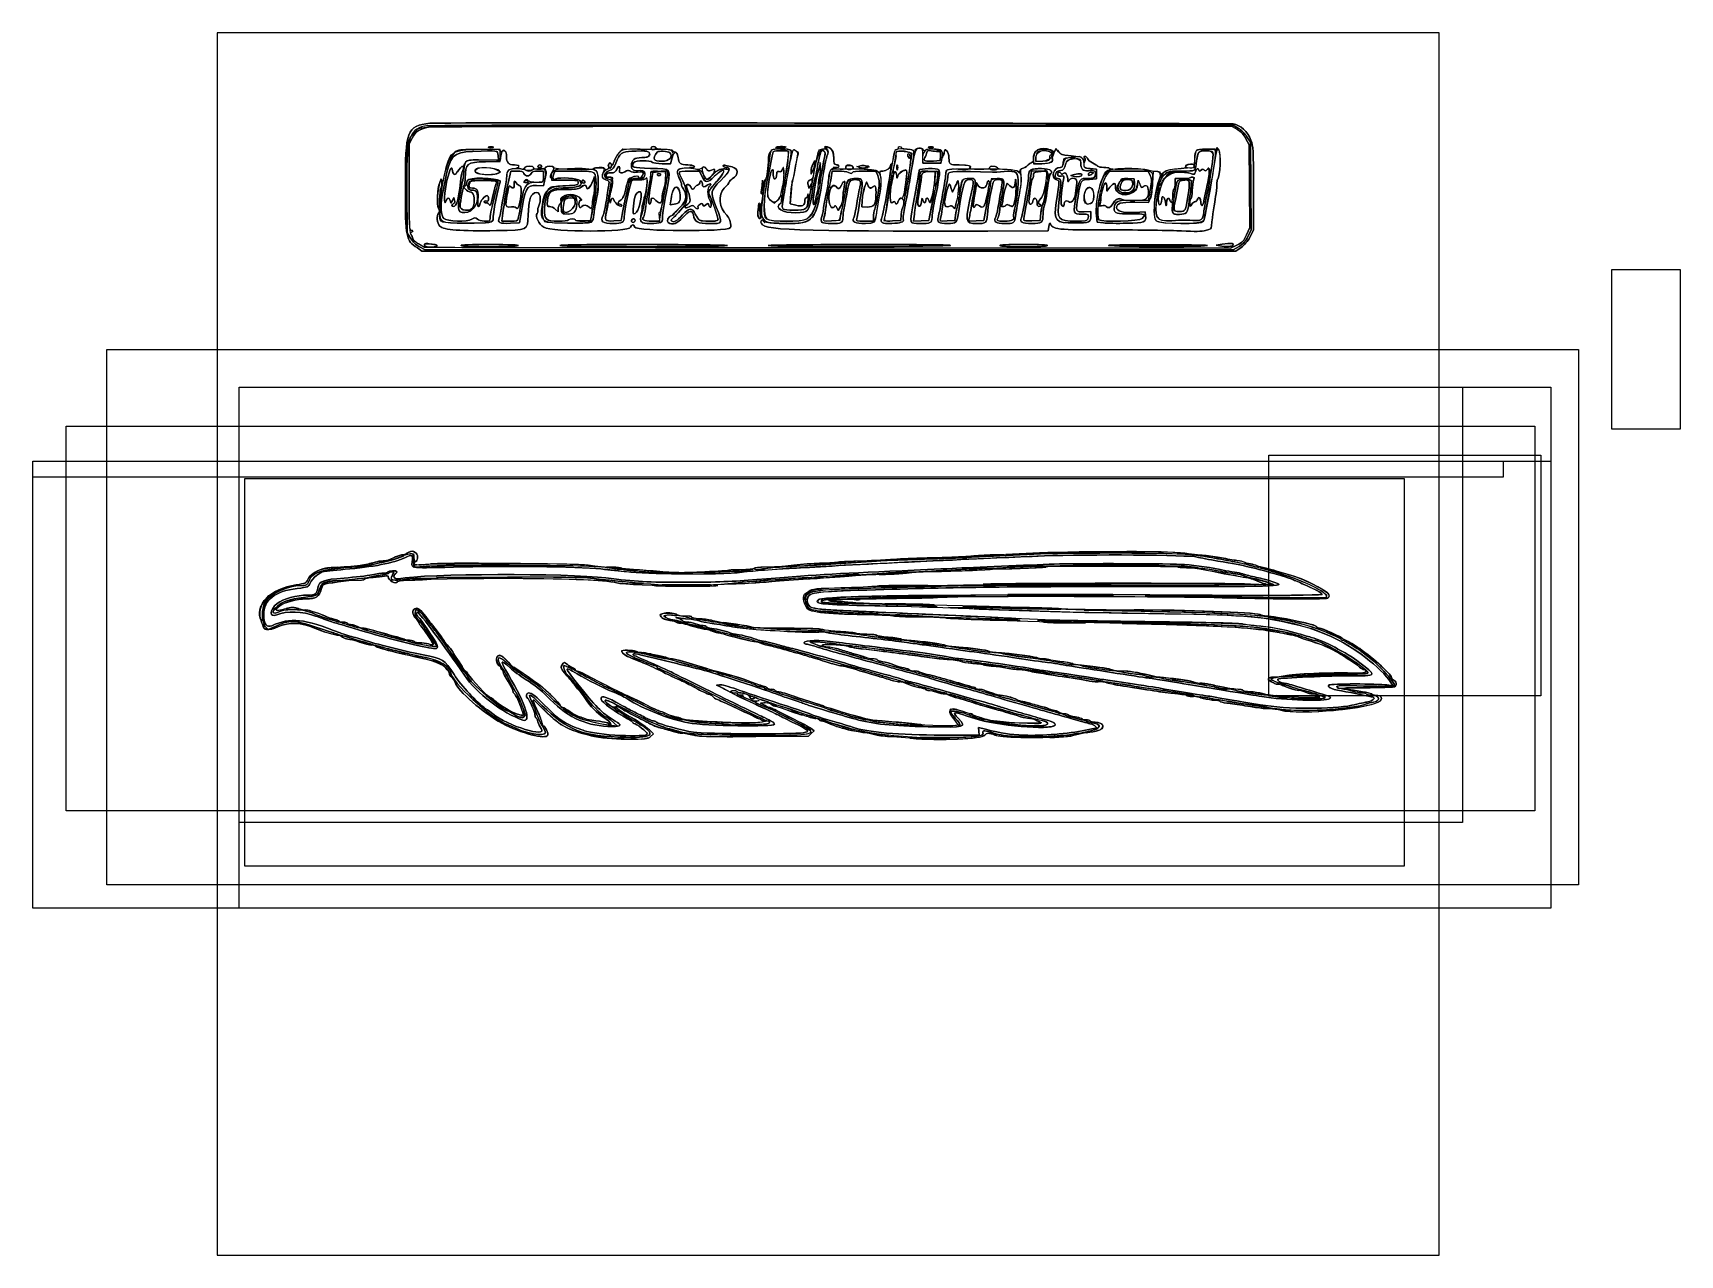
# Model space of a CAD drawing. Extents: x -50 to 355, y 0 to 300.
import ezdxf

# ---------------------------------------------------------------- set-up
doc = ezdxf.new("R2010")
doc.units = 0
doc.layers.get('0').update_dxf_attribs({"linetype": 'CONTINUOUS'})

msp = doc.modelspace()

# ---------------------------------------------------------------- linework, layer by layer
at = {"color": 7}
for points in [[(-4.631827, 149.643706), (-4.631827, -0.356294), (145.368173, -0.356294), (295.368173, -0.356294), (295.368173, 149.643706), (295.368173, 299.643706), (145.368173, 299.643706), (-4.631827, 299.643706)], [(337.767218, 241.567697), (354.513061, 241.567697), (354.513061, 202.375299), (337.767218, 202.375299)], [(-31.710214, 221.9715), (329.572444, 221.9715), (329.572444, 90.498818), (-31.710214, 90.498818)], [(0.712589, 212.707837), (301.068892, 212.707837), (301.068892, 105.819472), (0.712589, 105.819472), (0.712589, 212.707837), (322.802842, 212.707837), (322.802842, 84.798105), (0.712589, 84.798105)], [(-41.68646, 203.08788), (318.883615, 203.08788), (318.883615, 108.669832), (-41.68646, 108.669832)], [(-49.881237, 194.536815), (311.045141, 194.536815), (311.045141, 190.617575), (-49.881237, 190.617575), (-49.881237, 194.536815), (322.802845, 194.536815), (322.802845, 84.798113), (-49.881237, 84.798113)], [(253.518172, 195.961987), (320.308787, 195.961987), (320.308787, 136.958945), (253.518172, 136.958945)], [(2.137767, 190.26129), (286.817105, 190.26129), (286.817105, 95.130645), (2.137767, 95.130645)]]:
    msp.add_lwpolyline(points, close=True, dxfattribs=at)
for points in [[(246.054172, 276.259456), (244.818173, 276.993706), (146.118173, 277.038706)], [(146.118173, 277.038706), (244.818173, 276.993706), (246.054173, 276.259456)], [(146.418172, 276.735706), (244.518172, 276.693706), (245.831423, 275.938456)], [(245.831422, 275.938456), (244.518172, 276.693706), (146.418173, 276.735706)], [(43.221923, 273.851206), (42.468172, 272.363956), (42.468172, 261.713206)], [(42.469673, 261.778456), (42.468172, 272.363956), (43.221922, 273.851206)], [(61.209922, 268.005706), (64.818172, 268.049206), (64.818172, 269.521456), (64.818172, 270.993706), (60.018172, 271.053706)], [(94.089923, 270.311206), (94.957673, 271.178956), (98.525423, 271.086706)], [(133.725172, 271.703956), (135.018172, 271.664956), (133.968173, 271.443706)], [(201.931672, 270.466456), (201.232672, 271.278706), (200.746672, 270.115456)], [(240.470422, 270.318706), (240.468173, 271.143706), (238.254923, 271.143706)], [(240.733672, 270.801706), (240.768172, 271.510456), (241.293172, 270.862456)], [(248.082923, 250.118206), (248.890672, 251.919706), (248.804423, 262.056706), (248.718173, 272.193706), (247.931422, 273.688456)], [(247.931423, 273.688456), (248.718173, 272.193706), (248.804423, 262.056706), (248.890673, 251.919706), (248.082923, 250.118206)], [(248.421173, 249.672706), (249.196672, 251.258206), (249.107422, 262.026706), (249.018172, 272.795206), (248.154172, 274.160206)], [(248.154173, 274.160206), (249.018173, 272.795206), (249.107423, 262.026706), (249.196673, 251.258206), (248.421173, 249.672706)], [(60.861923, 268.460206), (64.406423, 268.410706), (64.311923, 269.552206)], [(64.312672, 269.545456), (64.407172, 268.397206), (61.162672, 268.445956)], [(107.035672, 268.968706), (106.633672, 267.543706), (104.610922, 267.543706)], [(104.616923, 267.543706), (106.644922, 267.543706), (106.974172, 268.766206)], [(133.738672, 270.728956), (135.618173, 270.693706), (135.537172, 269.343706)], [(141.616672, 267.434206), (142.064422, 268.293706), (142.099672, 267.393706)], [(153.168172, 266.636956), (152.418172, 266.831206), (153.182422, 267.027706)], [(168.522922, 268.689706), (168.618173, 267.693706), (170.858423, 267.693706), (173.099423, 267.693706), (173.355172, 268.987456)], [(170.868172, 267.693706), (168.618172, 267.693706), (168.618172, 269.493706)], [(172.911173, 269.418706), (172.818173, 268.293706), (171.204173, 268.201456)], [(171.204173, 268.201456), (172.818173, 268.293706), (172.911173, 269.418706)], [(195.768172, 268.676956), (195.768172, 267.543706), (197.857672, 267.543706)], [(198.072923, 268.203706), (196.368173, 268.113706), (196.368173, 269.163706)], [(196.368173, 269.163706), (196.368173, 268.113706), (198.093173, 268.203706)], [(235.308922, 268.432456), (235.218173, 266.493706), (232.053922, 266.343706)], [(50.494672, 262.983706), (50.383673, 263.793706), (50.003422, 262.893706)], [(50.012423, 262.913206), (50.383673, 263.793706), (50.514922, 262.893706)], [(60.741923, 263.567956), (57.618172, 263.470456), (60.875422, 263.406706)], [(66.783172, 262.743706), (67.463422, 265.743706), (68.904922, 265.743706)], [(68.904923, 265.743706), (67.463423, 265.743706), (66.783172, 262.743706)], [(75.735922, 263.267206), (75.444172, 262.140706), (73.773172, 262.217206)], [(73.773173, 262.217206), (75.444172, 262.140706), (75.735922, 263.267206)], [(74.128673, 265.743706), (75.468172, 265.743706), (75.468172, 264.393706)], [(75.468173, 264.393706), (75.468173, 265.743706), (74.128673, 265.743706)], [(77.325172, 264.310456), (77.418172, 263.513956), (80.718172, 263.504206)], [(77.915423, 264.850456), (78.226673, 265.743706), (82.826423, 265.743706)], [(82.826423, 265.743706), (78.226673, 265.743706), (77.915423, 264.850456)], [(87.339173, 262.798456), (88.101173, 264.393706), (87.947423, 261.993706)], [(88.008173, 262.453456), (87.918173, 264.343456), (87.545423, 263.304706)], [(91.750672, 260.763706), (92.169172, 263.432956), (91.305922, 263.759206)], [(101.885422, 262.954456), (102.285922, 265.415956), (103.652422, 265.525456), (105.018172, 265.635706), (103.493422, 265.689706)], [(103.652423, 265.525456), (102.285923, 265.415956), (101.885423, 262.954456)], [(111.267172, 265.743706), (113.765422, 265.743706), (114.342173, 264.470206)], [(114.342173, 264.470206), (113.765422, 265.743706), (111.267173, 265.743706)], [(129.468172, 262.893706), (129.696922, 261.993706), (129.732922, 262.800706)], [(141.169672, 265.758706), (141.171922, 264.993706), (141.633922, 265.880206)], [(141.493673, 265.712206), (141.206422, 264.993706), (141.186922, 265.784206)], [(147.935423, 265.743706), (146.331172, 265.743706), (146.166922, 264.618706)], [(146.177422, 264.618706), (146.331172, 265.743706), (147.935422, 265.743706)], [(154.239172, 265.743706), (157.059922, 265.743706), (157.538422, 264.618706)], [(157.538423, 264.618706), (157.059923, 265.743706), (154.239173, 265.743706)], [(169.068173, 265.476706), (169.818173, 265.683706), (169.043423, 265.713706)], [(170.328922, 265.743706), (172.390672, 265.743706), (172.222672, 264.318706)], [(171.537923, 263.744206), (171.618173, 265.587706), (170.661173, 265.590706)], [(182.300423, 262.071706), (181.686923, 262.893706), (181.667422, 261.993706)], [(181.667422, 261.993706), (181.686923, 262.893706), (182.300423, 262.071706)], [(186.846173, 263.885206), (185.418173, 263.793706), (185.166923, 262.293706)], [(196.634422, 265.693456), (195.250672, 265.743706), (195.051922, 264.018706)], [(195.051923, 264.018706), (195.250673, 265.743706), (196.859423, 265.788706)], [(199.230173, 261.993706), (199.352423, 263.493706), (198.929423, 261.693706)], [(205.721422, 264.415456), (204.918172, 264.641206), (205.818172, 264.857206)], [(205.818173, 264.857206), (204.918173, 264.641206), (205.721423, 264.415456)], [(209.517922, 263.704456), (211.218173, 263.793706), (211.218173, 264.993706), (211.218173, 266.193706), (209.718173, 266.343706)], [(209.777422, 266.285956), (211.218173, 266.193706), (211.218173, 264.993706), (211.218173, 263.793706), (209.517922, 263.704456)], [(213.767423, 264.842206), (214.408673, 265.743706), (219.154673, 265.743706), (223.899923, 265.743706), (224.421173, 264.645706)], [(224.409922, 264.668206), (223.899922, 265.743706), (219.154672, 265.743706), (214.408672, 265.743706), (213.804922, 264.895456)], [(218.958922, 263.883706), (220.518172, 263.793706), (220.596172, 262.593706)], [(220.596173, 262.593706), (220.518173, 263.793706), (218.958923, 263.883706)], [(221.340172, 262.443706), (221.456422, 263.493706), (221.849422, 262.496206)], [(225.981922, 265.593706), (225.153172, 265.593706), (225.009922, 262.807456)], [(230.568173, 262.761706), (230.568173, 263.943706), (232.030673, 263.943706)], [(231.843172, 263.903956), (230.568173, 263.943706), (230.568173, 262.803706)], [(234.730673, 261.036706), (234.693173, 262.893706), (234.419422, 261.243706)], [(41.919922, 260.643706), (42.018173, 250.593706), (42.828923, 249.243706)], [(42.828922, 249.243706), (42.018173, 250.593706), (41.919922, 260.643706)], [(52.534672, 258.491956), (52.741672, 257.840206), (53.109922, 258.528706), (53.478922, 259.217956), (53.649922, 258.562456)], [(53.649923, 258.562456), (53.478923, 259.217956), (53.109923, 258.528706), (52.741673, 257.840206), (52.534673, 258.491956)], [(91.668173, 258.693706), (91.453673, 259.893706), (91.400423, 258.693706)], [(107.526173, 257.573206), (106.603673, 257.438206), (106.797923, 258.902956)], [(106.797923, 258.902956), (106.603673, 257.438206), (107.526173, 257.573206)], [(137.436922, 257.338456), (136.021672, 257.734456), (136.215172, 260.314456)], [(136.236923, 260.462956), (136.029923, 257.732206), (137.441423, 257.336956)], [(140.443672, 262.299706), (140.653673, 261.462706), (141.050423, 262.178206)], [(176.337173, 261.592456), (175.845172, 260.590456), (175.499422, 261.742456)], [(175.499423, 261.742456), (175.845173, 260.590456), (176.337173, 261.592456)], [(177.458422, 261.843706), (177.620423, 259.893706), (177.874673, 261.693706)], [(188.772922, 261.143206), (189.278422, 262.745206), (189.988673, 262.076956)], [(189.988673, 262.076956), (189.278423, 262.745206), (188.772923, 261.143206)], [(212.205172, 258.873706), (212.103172, 260.193706), (211.824172, 258.693706)], [(214.542922, 261.768706), (213.774922, 260.793706), (213.771172, 261.750706)], [(213.771172, 261.718456), (213.774922, 260.793706), (214.542922, 261.768706)], [(224.112173, 259.518706), (223.920173, 258.543706), (220.211423, 258.543706)], [(224.453422, 259.031206), (224.039422, 258.040456), (220.668172, 258.070456)], [(220.668173, 258.070456), (224.039423, 258.040456), (224.418173, 258.967456)], [(226.527173, 259.679206), (226.661422, 261.693706), (226.238422, 259.593706)], [(249.761422, 261.457456), (249.755423, 251.193706), (248.907922, 249.543706)], [(248.907922, 249.543706), (249.755423, 251.193706), (249.761422, 261.457456)], [(78.373673, 256.391206), (79.068173, 255.739456), (79.068173, 256.504456)], [(79.068173, 256.504456), (79.068173, 255.739456), (78.373673, 256.391206)], [(87.378922, 255.543706), (87.018172, 253.593706), (85.143172, 253.504456)], [(94.860172, 255.543706), (94.506922, 253.593706), (92.743672, 253.502206)], [(92.743673, 253.502206), (94.506923, 253.593706), (94.860173, 255.543706)], [(104.210423, 255.468706), (103.844423, 253.443706), (101.973923, 253.443706)], [(128.604922, 256.568956), (128.641672, 255.093706), (128.892922, 256.893706)], [(131.279423, 258.581956), (132.201173, 257.870206), (132.930173, 258.554956)], [(148.426672, 254.793706), (148.218172, 253.593706), (146.154172, 253.504456)], [(147.464423, 256.751206), (147.824422, 256.077706), (148.396672, 257.018206)], [(148.280422, 256.867456), (147.846172, 256.037956), (147.474922, 256.730956)], [(153.693173, 258.406456), (153.618172, 256.919956), (154.914173, 256.906456)], [(154.914173, 256.906456), (153.618173, 256.919956), (153.693173, 258.406456)], [(163.311172, 255.093706), (163.218173, 253.593706), (161.152672, 253.503706), (159.087173, 253.414456), (159.300173, 254.403706)], [(161.193172, 253.505206), (163.218172, 253.593706), (163.311172, 255.093706)], [(170.871173, 257.643706), (170.063423, 253.593706), (168.192172, 253.503706), (166.320922, 253.413706), (166.525672, 255.153706)], [(166.525672, 255.153706), (166.320922, 253.413706), (168.184673, 253.503706), (170.048423, 253.593706), (170.761673, 257.043706)], [(174.545423, 253.504456), (176.418173, 253.593706), (176.718173, 255.447706)], [(176.732423, 255.393706), (176.418173, 253.593706), (174.545423, 253.504456)], [(184.235423, 257.193706), (183.554423, 253.593706), (181.674923, 253.503706), (179.795423, 253.412956), (179.991923, 254.194456)], [(179.991923, 254.194456), (179.795423, 253.412956), (181.672673, 253.503706), (183.550673, 253.593706), (184.272173, 257.179456)], [(195.393172, 253.505206), (197.418172, 253.593706), (197.596672, 255.456706)], [(197.598923, 255.484456), (197.418173, 253.593706), (195.393173, 253.505206)], [(209.863673, 254.851456), (209.868173, 255.809206), (208.244422, 255.751456)], [(208.244423, 255.751456), (209.868173, 255.809206), (209.863673, 254.851456)], [(220.586422, 255.584956), (223.218172, 255.693706), (223.296172, 254.793706)], [(223.296173, 254.793706), (223.218173, 255.693706), (220.586423, 255.584956)], [(67.191923, 253.443706), (65.226923, 253.443706), (65.401673, 254.718706)], [(65.401673, 254.718706), (65.226923, 253.443706), (67.191923, 253.443706)], [(69.819172, 254.343706), (69.612172, 252.993706), (67.365172, 252.916456)], [(67.365172, 252.916456), (69.612172, 252.993706), (69.819172, 254.343706)], [(102.067673, 253.443706), (104.031173, 253.443706), (103.919423, 254.618206)], [(156.468172, 254.474206), (156.468172, 253.443706), (154.332922, 253.443706)], [(154.332923, 253.443706), (156.468173, 253.443706), (156.468173, 254.474206)], [(184.578172, 251.006206), (199.338922, 251.031706), (199.551922, 252.162706)], [(199.551922, 252.162706), (199.338922, 251.031706), (184.578172, 251.006206)], [(212.962672, 253.004956), (211.406422, 253.181956), (211.226422, 254.738206)], [(211.226423, 254.738206), (211.406423, 253.181956), (212.962673, 253.004956)], [(246.738923, 246.993706), (245.418172, 246.093706), (145.518172, 246.093706), (45.618173, 246.093706), (44.504423, 246.863206)], [(44.504423, 246.863206), (45.618173, 246.093706), (145.518172, 246.093706), (245.418172, 246.093706), (246.738923, 246.993706)], [(245.713673, 247.578706), (244.152923, 246.839956), (145.185173, 246.917206), (46.218172, 246.993706), (44.793173, 247.844206)], [(246.231923, 247.240456), (244.818173, 246.393706), (145.604422, 246.393706), (46.391423, 246.393706), (45.015172, 247.143706)], [(45.015173, 247.143706), (46.391423, 246.393706), (145.604422, 246.393706), (244.818173, 246.393706), (246.231922, 247.240456)], [(145.488923, 246.896206), (244.160423, 246.843706), (245.717423, 247.580206)], [(242.118173, 247.758706), (240.618173, 247.568206), (242.039423, 247.322206)], [(242.039423, 247.322206), (240.618173, 247.568206), (242.118173, 247.758706)], [(46.593172, 168.719206), (43.668172, 168.452956), (43.668172, 170.148706)], [(153.468173, 169.700956), (157.218173, 169.952956), (153.318173, 169.955956)], [(173.868172, 170.630206), (179.418172, 170.834956), (174.468172, 170.844706)], [(197.268172, 171.984706), (189.018172, 171.594706), (197.118173, 171.791956)], [(66.645173, 166.073206), (49.218172, 166.002706), (67.218173, 165.804706)], [(86.568173, 168.768706), (89.118173, 168.570706), (86.418173, 168.985456)], [(92.568172, 168.501706), (90.918172, 168.468706), (92.268172, 168.228706)], [(97.218172, 167.867956), (95.118172, 167.842456), (97.668172, 167.613706)], [(103.668172, 167.230456), (107.118172, 167.075956), (103.218172, 167.484706)], [(115.041922, 167.360206), (109.218172, 167.094706), (115.068172, 167.237206)], [(124.218172, 167.277706), (126.318172, 167.588956), (123.618173, 167.474206)], [(123.918172, 167.608456), (126.918172, 167.836456), (124.218172, 167.866456)], [(136.968172, 169.001206), (133.518172, 168.598456), (136.368173, 168.707956)], [(164.568173, 167.033206), (166.518172, 167.261956), (164.268172, 167.247706)], [(234.168173, 168.321706), (236.118173, 168.328456), (234.468173, 168.556456)], [(25.068172, 164.885206), (27.018172, 165.160456), (25.218172, 165.170956)], [(29.118173, 165.543706), (27.018173, 165.349456), (29.175173, 165.296956)], [(10.708672, 157.609456), (11.718172, 158.075206), (10.743172, 157.916956)], [(147.168172, 160.460956), (149.118172, 160.640206), (146.511172, 160.691956)], [(169.518173, 161.295706), (181.518173, 161.545456), (170.118173, 161.544706)], [(172.218172, 161.030206), (177.018172, 161.235706), (170.268172, 161.225956)], [(181.218173, 158.512456), (174.918173, 158.565706), (180.018173, 158.330206)], [(220.525673, 157.992706), (208.218173, 157.942456), (222.168173, 157.700956)], [(244.893173, 161.550706), (223.218173, 161.559706), (241.368173, 161.340706)], [(7.158922, 153.974206), (7.848922, 153.171706), (9.570922, 153.959206)], [(9.593423, 153.969706), (7.848923, 153.171706), (7.158923, 153.974206)], [(110.718173, 154.604956), (109.818173, 154.737706), (110.718173, 154.425706)], [(111.018172, 155.784706), (112.518172, 155.651206), (111.118672, 156.059956)], [(113.638673, 155.618206), (112.818173, 155.591956), (113.718173, 155.309956)], [(126.168173, 153.675706), (127.518173, 153.567706), (126.396923, 153.849706)], [(166.818173, 156.323956), (170.718172, 156.344206), (167.568173, 156.557206)], [(204.168173, 154.821706), (208.518173, 154.847206), (205.068173, 155.056456)], [(225.468173, 154.688956), (217.518172, 154.640956), (228.318173, 154.414456)], [(42.675172, 150.518206), (41.718172, 150.491956), (42.618172, 150.206206)], [(48.070673, 149.181706), (49.323172, 149.104456), (47.845672, 151.175206)], [(47.867423, 151.144456), (49.366673, 149.043706), (48.471923, 149.043706)], [(128.568173, 150.121456), (127.818173, 150.256456), (128.568173, 149.910706)], [(145.968173, 152.614456), (144.618173, 152.581456), (145.668173, 152.335456)], [(155.175172, 152.008456), (153.318173, 151.973206), (154.818173, 151.712956)], [(166.668173, 150.405706), (165.318173, 150.519706), (166.518173, 150.220456)], [(145.430423, 148.899706), (144.018173, 149.040706), (145.668173, 148.589956)], [(177.318173, 148.889956), (175.518173, 148.999456), (177.168173, 148.721956)], [(178.218172, 145.551706), (176.718172, 145.741456), (178.218172, 145.298206)], [(181.368172, 144.893956), (183.018172, 144.932206), (181.368172, 145.146706)], [(192.318173, 143.398456), (193.818173, 143.432206), (192.168173, 143.661706)], [(217.800173, 143.012956), (216.618173, 142.982206), (217.668173, 142.727206)], [(224.661173, 141.565456), (225.918173, 141.587206), (224.268173, 141.980206)], [(118.668172, 139.202206), (117.918172, 139.559206), (118.668172, 139.659706)], [(118.668173, 139.659706), (117.918173, 139.559206), (118.668173, 139.202206)], [(231.018172, 137.475706), (232.818173, 137.401456), (231.168172, 137.659456)], [(254.568173, 141.255706), (255.318173, 141.483706), (254.511172, 141.513706)], [(264.318173, 137.387956), (265.218172, 137.405206), (264.168172, 137.690956)], [(282.558922, 139.580956), (284.084422, 139.371706), (283.527922, 140.232706)], [(283.527923, 140.232706), (284.084423, 139.371706), (282.558923, 139.580956)], [(129.584423, 134.687206), (128.718173, 135.047956), (129.768173, 135.225706), (130.818173, 135.403456), (129.318173, 135.820456)], [(129.585923, 135.189706), (128.718173, 135.087706), (129.843173, 134.565706)], [(255.468172, 136.971706), (253.518172, 136.958956), (255.168172, 136.730956)], [(262.818173, 136.443706), (258.918172, 136.265956), (263.025172, 136.205206)], [(92.718173, 130.280956), (93.618173, 129.502456), (92.268172, 129.658456)], [(92.268172, 129.658456), (93.618172, 129.502456), (92.718172, 130.280956)], [(111.618173, 130.882456), (110.118173, 131.032456), (111.918173, 130.622956)], [(196.668173, 130.821706), (197.718173, 130.293706), (195.120173, 130.207456)], [(208.725173, 131.024956), (207.918173, 131.005456), (208.668173, 130.700956)], [(101.454923, 128.569456), (102.516173, 127.603456), (101.676173, 126.881206)], [(101.676172, 126.881206), (102.516172, 127.603456), (101.454923, 128.569456)], [(127.284923, 126.914956), (140.552423, 126.993706), (141.226673, 127.668706), (141.901673, 128.343706), (141.160673, 128.868706)], [(141.160673, 128.868706), (141.901673, 128.343706), (141.226673, 127.668706), (140.552423, 126.993706), (127.584923, 126.894706)], [(157.218173, 127.531456), (155.418173, 127.715956), (157.368173, 127.293706)], [(161.418173, 126.902956), (163.518172, 126.934456), (161.268172, 127.140706)], [(173.418172, 127.293706), (182.418172, 127.293706), (182.347672, 128.228206), (182.277172, 129.162706), (183.997672, 128.724706)], [(183.997673, 128.724706), (182.277173, 129.162706), (182.347673, 128.228206), (182.418173, 127.293706), (173.418173, 127.293706)], [(192.702173, 126.705706), (198.018173, 126.583456), (192.918173, 126.852706)]]:
    msp.add_lwpolyline(points, dxfattribs=at)
for points in [[(43.798672, 275.189956), (45.825172, 277.216456), (38.706922, 277.088206), (146.118173, 277.038706)], [(41.553173, 261.816706), (41.508922, 275.674456), (41.935673, 276.785956), (47.568172, 277.498456)], [(47.568172, 277.498456), (41.935672, 276.785956), (41.508922, 275.674456), (41.553173, 261.816706)], [(46.243673, 276.772456), (42.306173, 275.727706), (41.791673, 273.809206), (41.919922, 260.643706)], [(41.919922, 260.643706), (41.804423, 272.484706), (41.910173, 273.301456), (43.798672, 275.189956)], [(43.221922, 273.851206), (44.006422, 275.399206), (44.989673, 276.055456), (47.268173, 276.550456)], [(47.268173, 276.550456), (44.989673, 276.055456), (44.006422, 275.399206), (43.221923, 273.851206)], [(146.118173, 277.038706), (78.679672, 277.069456), (47.046172, 276.985456), (46.243673, 276.772456)], [(146.418173, 276.735706), (92.463172, 276.758956), (47.845672, 276.675706), (47.268173, 276.550456)], [(47.268173, 276.550456), (47.845672, 276.675706), (92.463172, 276.758956), (146.418172, 276.735706)], [(47.568172, 277.498456), (48.908423, 277.668706), (243.580672, 277.466956), (244.824173, 277.294456)], [(244.824173, 277.294456), (243.580672, 277.466956), (48.908423, 277.668706), (47.568172, 277.498456)], [(244.824173, 277.294456), (246.576173, 277.052206), (248.391173, 275.401456), (249.156923, 273.354706)], [(249.156923, 273.354706), (248.391172, 275.401456), (246.576173, 277.052206), (244.824173, 277.294456)], [(247.931422, 273.688456), (247.382422, 274.732456), (246.747923, 275.411956), (245.831422, 275.938456)], [(245.831423, 275.938456), (246.747923, 275.411956), (247.382423, 274.732456), (247.931423, 273.688456)], [(248.154172, 274.160206), (247.678672, 274.910956), (246.733672, 275.855956), (246.054172, 276.259456)], [(246.054173, 276.259456), (246.733673, 275.855956), (247.678673, 274.910956), (248.154173, 274.160206)], [(51.176423, 264.708706), (52.326172, 270.596206), (52.808423, 270.962206), (59.590672, 271.088206)], [(60.018172, 271.053706), (57.352672, 271.086706), (54.887422, 270.979456), (54.474172, 270.812956)], [(59.590672, 271.088206), (64.089922, 271.172206), (64.693673, 271.126456), (64.861672, 270.688456)], [(62.568173, 271.673956), (61.990673, 271.673956), (61.754423, 271.612456), (62.043173, 271.536706)], [(62.043173, 271.536706), (61.754423, 271.612456), (61.990673, 271.673956), (62.568173, 271.673956)], [(62.043173, 271.536706), (62.331923, 271.461706), (62.804423, 271.461706), (63.093173, 271.536706)], [(63.093173, 271.536706), (62.804423, 271.461706), (62.331923, 271.461706), (62.043173, 271.536706)], [(63.093173, 271.536706), (63.381923, 271.612456), (63.145673, 271.673956), (62.568173, 271.673956)], [(62.568173, 271.673956), (63.145673, 271.673956), (63.381923, 271.612456), (63.093173, 271.536706)], [(66.421672, 269.270206), (66.519922, 270.736456), (65.422672, 271.501456), (65.133172, 270.168706)], [(65.259173, 270.528706), (65.724173, 271.281706), (66.489173, 270.493456), (66.420923, 269.332456)], [(101.079922, 271.068706), (95.415922, 271.139206), (95.002672, 271.106956), (94.276672, 270.536206)], [(98.525423, 271.086706), (101.286173, 271.014706), (102.060173, 271.078456), (101.948423, 271.368706)], [(106.974172, 268.766206), (107.596672, 271.079206), (107.838922, 270.984706), (101.079922, 271.068706)], [(101.948423, 271.368706), (101.860673, 271.595956), (102.053423, 271.743706), (102.435923, 271.743706)], [(102.468172, 271.743706), (102.138172, 271.743706), (101.868172, 271.631206), (101.868172, 271.493956)], [(101.868173, 271.493956), (101.868173, 271.070956), (102.206422, 270.877456), (102.647422, 271.046206)], [(102.435923, 271.743706), (102.783923, 271.743706), (103.068173, 271.608706), (103.068173, 271.443706)], [(102.647422, 271.046206), (103.273672, 271.286956), (103.155922, 271.743706), (102.468172, 271.743706)], [(103.068173, 271.443706), (103.068173, 271.274956), (103.913423, 271.143706), (105.003173, 271.143706)], [(105.003173, 271.143706), (106.223423, 271.143706), (107.026673, 271.004956), (107.178173, 270.768706)], [(130.686922, 268.652206), (130.641922, 270.044206), (131.332672, 271.143706), (132.252922, 271.143706)], [(136.229422, 270.825706), (135.943672, 271.287706), (131.661922, 271.237456), (131.370172, 270.768706)], [(132.252922, 271.143706), (132.555922, 271.143706), (132.720172, 271.278706), (132.618172, 271.443706)], [(133.650172, 271.743706), (132.980422, 271.743706), (132.499672, 271.634956), (132.582172, 271.501456)], [(132.618172, 271.443706), (132.504172, 271.628206), (132.930922, 271.728706), (133.725172, 271.703956)], [(132.582172, 271.501456), (132.726172, 271.269706), (134.868172, 271.385956), (134.868172, 271.626706)], [(133.968173, 271.443706), (132.994673, 271.238956), (133.032922, 271.219456), (134.502923, 271.183456)], [(134.868172, 271.626706), (134.868172, 271.691206), (134.319922, 271.743706), (133.650172, 271.743706)], [(134.502923, 271.183456), (135.684172, 271.153456), (136.136422, 271.015456), (136.280422, 270.640456)], [(137.379922, 270.730456), (136.760423, 271.155706), (136.727422, 271.112956), (136.268422, 269.280706)], [(136.650172, 270.642706), (136.811422, 271.102456), (136.887923, 271.106956), (137.487173, 270.686956)], [(144.171172, 271.143706), (142.974922, 271.143706), (142.241422, 268.522456), (140.690422, 258.693706)], [(142.490422, 268.448206), (142.925423, 270.840706), (143.100922, 271.143706), (144.053423, 271.143706)], [(144.552922, 269.635456), (144.740422, 270.350956), (144.334673, 270.971956), (143.811172, 270.770956)], [(144.053423, 271.143706), (144.477172, 271.143706), (144.723172, 271.274206), (144.618172, 271.443706)], [(145.117672, 269.548456), (145.605922, 270.515956), (145.233172, 271.143706), (144.171172, 271.143706)], [(144.618172, 271.443706), (144.297922, 271.961956), (145.269172, 271.769956), (146.010172, 271.168456)], [(144.810172, 271.733956), (144.369922, 271.725706), (144.373672, 271.682206), (144.843172, 271.325956)], [(146.718172, 268.993456), (146.718172, 270.673456), (145.963672, 271.756456), (144.810172, 271.733956)], [(144.843172, 271.325956), (145.431172, 270.879706), (145.513672, 270.191956), (145.072672, 269.414956)], [(146.010172, 271.168456), (146.593672, 270.694456), (146.718172, 270.312706), (146.718172, 268.993456)], [(161.436172, 269.231956), (161.596672, 270.517456), (161.779672, 270.955456), (162.204172, 271.066456)], [(166.295422, 270.684706), (165.963172, 271.278706), (161.918422, 271.352956), (161.725672, 270.768706)], [(165.832673, 269.793706), (165.939922, 270.548206), (162.300922, 271.023706), (162.020422, 270.291706)], [(162.204172, 271.066456), (162.510922, 271.146706), (162.687172, 271.331206), (162.597172, 271.477456)], [(162.597172, 271.477456), (162.506422, 271.623706), (162.642922, 271.743706), (162.900172, 271.743706)], [(162.900172, 271.743706), (163.157422, 271.743706), (163.368172, 271.608706), (163.368172, 271.443706)], [(163.368172, 271.443706), (163.368172, 271.278706), (163.968922, 271.143706), (164.703172, 271.143706)], [(164.703172, 271.143706), (165.657922, 271.143706), (166.125172, 270.994456), (166.344172, 270.618706)], [(168.018172, 271.370206), (166.745422, 271.532956), (166.665172, 271.285456), (165.294172, 262.893706)], [(166.659172, 270.612706), (166.671922, 271.352206), (168.152422, 271.681456), (168.615172, 271.048456)], [(168.618172, 269.493706), (168.618172, 271.067956), (168.543172, 271.303456), (168.018172, 271.370206)], [(168.615172, 271.048456), (168.855922, 270.719956), (169.067422, 270.662956), (169.275172, 270.870706)], [(171.138172, 271.143706), (169.609672, 271.143706), (169.320173, 271.049206), (168.904673, 270.414706)], [(169.275172, 270.870706), (169.932172, 271.527706), (173.069422, 271.060456), (173.481172, 270.243706)], [(170.568172, 271.673956), (169.990672, 271.673956), (169.754422, 271.612456), (170.043172, 271.536706)], [(170.043172, 271.536706), (169.754422, 271.612456), (169.990672, 271.673956), (170.568172, 271.673956)], [(170.043172, 271.536706), (170.331922, 271.461706), (170.804422, 271.461706), (171.093172, 271.536706)], [(171.093172, 271.536706), (170.804422, 271.461706), (170.331922, 271.461706), (170.043172, 271.536706)], [(171.093172, 271.536706), (171.381922, 271.612456), (171.145672, 271.673956), (170.568172, 271.673956)], [(170.568172, 271.673956), (171.145672, 271.673956), (171.381922, 271.612456), (171.093172, 271.536706)], [(173.355172, 268.987456), (173.709173, 270.778456), (173.333422, 271.143706), (171.138172, 271.143706)], [(173.863672, 270.168706), (173.874172, 271.743706), (174.969922, 270.589456), (175.017922, 268.953706)], [(175.017922, 268.953706), (174.972922, 270.485206), (173.868172, 271.781956), (173.868172, 270.303706)], [(195.768172, 268.776706), (195.768172, 270.572206), (196.426672, 271.143706), (198.494422, 271.143706)], [(200.518672, 269.550706), (201.366922, 271.136206), (197.311672, 272.013706), (196.235422, 270.476956)], [(196.368173, 269.163706), (196.368173, 270.602206), (198.897173, 271.434706), (199.978673, 270.353206)], [(200.268172, 269.908456), (200.268172, 270.610456), (197.819423, 271.025956), (196.856423, 270.486706)], [(198.494422, 271.143706), (199.826422, 271.143706), (200.331922, 271.025956), (200.463172, 270.684706)], [(201.002422, 270.722956), (201.330922, 271.171456), (201.423922, 271.144456), (201.980422, 270.437206)], [(235.368172, 268.815706), (235.368172, 270.921706), (235.643422, 271.143706), (238.256422, 271.143706)], [(238.254923, 271.143706), (236.814922, 271.143706), (235.929172, 271.008706), (235.720672, 270.757456)], [(239.866672, 269.804206), (239.868173, 270.871456), (236.808922, 271.254706), (236.274172, 270.254206)], [(238.256422, 271.143706), (240.068422, 271.143706), (240.446422, 271.057456), (240.561172, 270.618706)], [(241.320172, 270.828706), (240.785422, 271.488706), (240.697672, 271.166956), (239.839672, 265.443706)], [(249.156923, 273.354706), (249.728423, 271.826956), (249.767423, 271.057456), (249.761422, 261.457456)], [(249.761422, 261.457456), (249.767422, 271.057456), (249.728423, 271.826956), (249.156923, 273.354706)], [(54.474173, 270.812956), (52.202423, 269.894206), (50.383673, 264.353206), (50.051423, 257.333956)], [(51.335422, 263.412706), (52.498672, 269.570956), (53.217172, 270.332206), (58.068172, 270.545206)], [(58.068172, 270.545206), (53.217172, 270.332206), (52.498672, 269.570956), (51.335422, 263.412706)], [(53.142173, 265.818706), (52.875922, 267.111706), (52.552672, 266.552956), (51.767422, 263.435956)], [(51.767423, 263.435956), (52.552673, 266.552956), (52.875923, 267.111706), (53.142173, 265.818706)], [(55.767172, 266.742706), (55.575172, 267.074956), (55.330672, 266.907706), (54.696172, 266.008456)], [(54.765923, 266.088706), (55.262423, 266.773456), (55.678673, 267.144706), (55.692173, 266.913706)], [(55.692173, 266.913706), (55.704923, 266.682706), (55.847423, 266.853706), (56.007923, 267.293206)], [(61.162672, 268.445956), (56.026672, 268.523956), (56.199922, 268.610206), (55.923172, 265.832206)], [(56.007923, 267.293206), (56.418173, 268.411456), (56.853173, 268.515706), (60.861923, 268.460206)], [(56.269672, 264.014956), (56.274922, 267.648706), (56.647672, 267.950206), (61.209922, 268.005706)], [(61.209922, 268.004206), (56.647672, 267.950956), (56.274922, 267.649456), (56.269672, 264.014956)], [(58.068172, 270.545206), (64.484422, 270.827956), (64.203172, 270.872956), (64.312672, 269.545456)], [(64.311923, 269.552206), (64.203173, 270.871456), (64.479923, 270.827206), (58.068173, 270.545206)], [(58.668173, 265.748956), (58.668173, 266.726206), (62.054423, 266.934706), (63.918173, 266.072956)], [(64.368173, 265.216456), (66.108922, 265.914706), (61.917923, 266.927956), (59.343172, 266.432206)], [(64.902172, 268.769956), (64.818922, 268.052956), (64.786672, 268.046206), (61.209922, 268.004206)], [(64.861672, 270.688456), (64.987673, 270.359956), (65.121173, 270.305956), (65.259173, 270.528706)], [(65.133173, 270.168706), (65.052172, 269.797456), (64.948673, 269.168206), (64.902172, 268.769956)], [(68.329672, 267.243706), (66.873172, 267.243706), (66.324172, 267.826456), (66.421672, 269.270206)], [(66.420923, 269.332456), (66.331673, 267.818206), (66.858923, 267.243706), (68.337173, 267.243706)], [(68.246422, 266.393956), (69.749422, 266.540206), (69.818422, 267.243706), (68.329672, 267.243706)], [(68.337173, 267.243706), (69.237173, 267.243706), (69.492923, 267.140206), (69.371423, 266.824456)], [(70.793423, 266.537956), (70.994423, 267.060706), (73.068173, 267.088456), (73.067423, 266.568706)], [(73.068173, 266.525956), (73.068173, 267.035956), (71.105423, 267.109456), (70.797173, 266.609956)], [(74.118173, 266.943706), (74.016172, 266.778706), (74.218672, 266.643706), (74.568172, 266.643706)], [(74.568173, 266.643706), (74.218673, 266.643706), (74.016172, 266.778706), (74.118173, 266.943706)], [(74.568172, 267.243706), (74.422672, 267.243706), (74.220173, 267.108706), (74.118173, 266.943706)], [(74.118173, 266.943706), (74.220173, 267.108706), (74.422673, 267.243706), (74.568173, 267.243706)], [(75.018172, 266.943706), (74.916173, 267.108706), (74.713672, 267.243706), (74.568172, 267.243706)], [(74.568172, 266.643706), (74.917672, 266.643706), (75.120172, 266.778706), (75.018172, 266.943706)], [(74.568173, 267.243706), (74.713673, 267.243706), (74.916173, 267.108706), (75.018173, 266.943706)], [(75.018173, 266.943706), (75.120172, 266.778706), (74.917672, 266.643706), (74.568173, 266.643706)], [(76.968172, 266.943706), (76.014172, 266.943706), (75.606172, 266.546206), (75.967672, 265.968706)], [(75.858173, 266.568706), (76.168673, 267.054706), (77.767673, 267.054706), (78.078173, 266.568706)], [(77.707672, 265.619206), (78.311422, 266.540956), (78.086422, 266.943706), (76.968172, 266.943706)], [(91.489672, 266.689456), (91.104923, 267.311956), (91.671172, 268.047706), (92.093423, 267.473956)], [(91.488173, 267.423706), (91.378673, 267.137206), (91.437172, 266.754706), (91.618673, 266.573206)], [(92.925922, 268.361206), (92.489423, 267.177706), (92.111422, 266.678956), (91.385422, 266.325706)], [(92.017672, 267.614206), (91.777672, 267.854206), (91.633672, 267.802456), (91.488173, 267.423706)], [(91.659922, 265.856206), (92.528422, 266.137456), (92.793172, 266.442706), (93.255922, 267.693706)], [(93.255923, 267.693706), (92.793173, 266.442706), (92.528423, 266.137456), (91.659923, 265.856206)], [(92.148173, 266.763706), (92.257672, 267.050206), (92.199173, 267.432706), (92.017672, 267.614206)], [(92.093423, 267.473956), (92.434673, 267.011206), (92.517173, 267.089956), (92.849423, 268.199206)], [(92.849423, 268.199206), (93.054173, 268.883956), (93.612923, 269.834206), (94.089923, 270.311206)], [(94.276672, 270.536206), (93.852172, 270.202456), (93.243922, 269.223706), (92.925922, 268.361206)], [(93.255922, 267.693706), (94.143922, 270.098206), (94.692172, 270.504706), (97.183672, 270.606706)], [(97.183673, 270.606706), (94.692173, 270.504706), (94.143923, 270.098206), (93.255923, 267.693706)], [(94.155923, 265.848706), (94.512923, 266.803456), (93.902423, 267.149206), (93.468173, 266.237956)], [(93.542423, 266.343706), (94.038923, 267.337456), (94.256423, 267.140206), (94.095923, 265.841206)], [(97.657673, 267.843706), (96.894922, 266.654956), (97.341172, 266.497456), (101.721173, 266.408206)], [(101.721173, 266.408206), (97.341172, 266.497456), (96.894922, 266.654956), (97.657673, 267.843706)], [(99.607672, 269.043706), (97.710172, 269.043706), (97.068172, 268.546456), (97.068172, 267.077956)], [(97.068172, 267.077956), (97.068172, 268.546456), (97.710172, 269.043706), (99.607672, 269.043706)], [(97.068172, 267.077956), (97.068172, 265.969456), (97.494172, 265.735456), (99.318172, 265.841206)], [(99.318172, 265.841206), (97.494173, 265.735456), (97.068172, 265.969456), (97.068172, 267.077956)], [(101.395672, 269.543956), (101.799922, 270.596206), (101.121922, 270.767206), (97.183672, 270.606706)], [(97.183672, 270.606706), (100.199422, 270.729706), (100.950172, 270.681706), (101.289922, 270.341956)], [(102.254422, 267.877456), (101.719672, 268.412206), (98.004922, 268.384456), (97.657673, 267.843706)], [(97.657673, 267.843706), (98.004922, 268.384456), (101.719672, 268.412206), (102.254422, 267.877456)], [(101.289922, 270.341956), (101.997922, 269.633956), (101.233672, 269.043706), (99.607672, 269.043706)], [(99.607672, 269.043706), (100.821172, 269.043706), (101.250172, 269.163706), (101.395672, 269.543956)], [(104.594422, 268.143706), (102.393922, 268.143706), (102.134422, 268.639456), (103.409422, 270.403456)], [(103.409422, 270.403456), (102.134422, 268.639456), (102.393922, 268.143706), (104.594422, 268.143706)], [(104.610922, 267.543706), (103.498672, 267.543706), (102.438172, 267.693706), (102.254422, 267.877456)], [(102.254422, 267.877456), (102.438172, 267.693706), (103.500922, 267.543706), (104.616923, 267.543706)], [(103.409422, 270.403456), (103.657672, 270.746956), (106.071172, 270.620206), (106.473172, 270.242956)], [(106.473172, 270.242956), (106.071172, 270.620206), (103.657672, 270.746956), (103.409422, 270.403456)], [(106.473172, 270.242956), (107.410672, 269.363206), (106.319422, 268.143706), (104.594422, 268.143706)], [(104.594422, 268.143706), (106.319422, 268.143706), (107.410672, 269.363206), (106.473172, 270.242956)], [(108.491422, 269.093206), (108.253672, 270.875956), (107.557672, 270.815956), (107.035672, 268.968706)], [(107.178173, 270.768706), (107.310173, 270.562456), (107.620673, 270.393706), (107.868173, 270.393706)], [(107.868173, 270.393706), (108.171923, 270.393706), (108.374423, 269.972206), (108.491423, 269.093206)], [(114.663172, 265.180456), (114.380422, 266.366206), (109.347172, 266.952706), (108.474172, 265.901206)], [(110.925172, 267.248206), (109.073423, 267.254206), (108.699173, 267.537706), (108.491422, 269.093206)], [(108.491423, 269.093206), (108.699173, 267.537706), (109.073423, 267.254206), (110.925173, 267.248206)], [(111.786172, 266.606206), (113.259923, 266.666206), (112.486672, 267.242956), (110.925172, 267.248206)], [(110.925173, 267.248206), (112.535423, 267.242956), (113.243423, 266.663956), (111.711173, 266.606206)], [(114.417923, 266.550706), (114.821423, 266.954206), (114.927173, 266.928706), (115.391423, 266.312956)], [(117.387173, 264.383956), (120.048923, 267.045706), (120.628673, 266.093956), (118.072672, 263.258206)], [(118.284173, 263.493706), (120.694673, 266.139706), (119.915423, 266.912206), (117.387173, 264.383956)], [(120.243173, 267.121456), (119.831422, 267.238456), (119.568172, 267.182956), (119.568172, 266.978956)], [(119.568172, 266.978956), (119.568172, 266.794456), (119.905672, 266.643706), (120.318172, 266.643706)], [(119.568173, 266.978956), (119.568173, 267.182956), (119.831423, 267.238456), (120.243173, 267.121456)], [(120.318173, 266.643706), (119.905673, 266.643706), (119.568173, 266.794456), (119.568173, 266.978956)], [(121.753673, 266.747206), (121.293923, 266.846956), (120.614423, 267.015706), (120.243173, 267.121456)], [(120.243173, 267.121456), (120.614423, 267.015706), (121.293923, 266.846956), (121.753673, 266.747206)], [(130.025422, 263.767456), (130.340422, 263.961706), (130.743172, 266.935456), (130.686922, 268.652206)], [(130.341172, 263.075956), (130.882672, 265.613956), (131.436922, 268.393456), (131.746672, 270.128956)], [(131.742922, 270.114706), (131.453422, 268.478956), (130.886422, 265.630456), (130.341172, 263.075956)], [(130.932923, 268.893706), (130.821922, 268.068706), (130.630673, 266.651206), (130.508422, 265.743706)], [(130.531672, 261.243706), (130.839923, 264.693706), (131.868172, 267.745456), (131.868172, 265.211206)], [(131.868173, 265.211206), (131.868173, 267.745456), (130.839923, 264.693706), (130.531673, 261.243706)], [(130.874422, 269.872456), (130.799422, 270.158956), (130.740172, 269.853706), (130.743922, 269.193706)], [(130.743922, 269.193706), (130.746922, 268.533706), (130.808423, 268.298956), (130.880422, 268.672456)], [(130.880422, 268.672456), (130.952422, 269.045206), (130.949422, 269.585206), (130.874422, 269.872456)], [(131.370172, 270.768706), (131.241173, 270.562456), (131.044672, 269.718706), (130.932923, 268.893706)], [(133.645672, 270.785206), (132.087922, 270.742456), (131.838172, 270.654706), (131.742922, 270.114706)], [(131.746672, 270.128956), (131.848672, 270.701206), (132.046672, 270.761206), (133.738672, 270.728956)], [(135.435923, 268.281706), (135.795922, 270.875956), (135.817672, 270.845206), (133.645672, 270.785206)], [(134.191672, 266.267206), (134.553922, 267.146956), (134.525422, 264.086956), (134.146672, 261.393706)], [(134.508923, 265.293706), (134.424173, 266.816956), (134.369423, 266.965456), (134.153423, 266.259706)], [(135.537172, 269.343706), (135.452422, 267.922456), (135.055672, 265.205206), (134.529922, 262.443706)], [(134.865923, 264.093706), (135.020422, 265.248706), (135.276923, 267.133456), (135.435923, 268.281706)], [(135.126172, 263.343706), (135.460672, 265.241206), (135.890422, 267.629206), (136.080172, 268.650706)], [(136.268422, 269.280706), (136.008172, 268.242706), (135.508672, 265.706206), (135.158422, 263.643706)], [(136.080172, 268.650706), (136.270672, 269.671456), (136.337422, 270.650206), (136.229422, 270.825706)], [(136.280422, 270.640456), (136.460422, 270.170956), (136.484422, 270.170956), (136.650172, 270.642706)], [(136.674922, 263.643706), (136.821922, 264.056206), (137.136172, 265.541206), (137.373172, 266.943706)], [(137.886173, 269.541706), (137.743673, 269.165956), (137.464673, 267.785956), (137.266673, 266.475706)], [(137.373172, 266.943706), (137.610172, 268.346206), (137.851672, 269.672956), (137.910922, 269.892706)], [(137.910922, 269.892706), (137.970172, 270.112456), (137.730922, 270.488956), (137.379922, 270.730456)], [(137.487173, 270.686956), (138.009173, 270.320956), (138.092422, 270.082456), (137.886173, 269.541706)], [(141.543172, 267.330706), (141.336922, 266.886706), (141.168922, 266.179456), (141.169672, 265.758706)], [(141.186922, 265.784206), (141.176423, 266.219206), (141.369922, 266.961706), (141.616672, 267.434206)], [(142.007422, 267.451456), (141.920422, 268.121956), (141.909922, 268.118956), (141.543172, 267.330706)], [(141.633922, 265.880206), (141.888172, 266.367706), (142.056172, 267.074956), (142.007422, 267.451456)], [(142.056172, 263.643706), (142.197922, 264.056206), (142.557172, 265.792456), (142.854172, 267.502456)], [(142.854173, 267.502456), (142.557172, 265.792456), (142.197923, 264.056206), (142.056173, 263.643706)], [(142.099672, 267.393706), (142.120673, 266.862706), (142.281172, 267.294706), (142.490422, 268.448206)], [(142.854172, 267.502456), (143.196922, 269.478706), (143.545672, 270.668956), (143.811172, 270.770956)], [(143.811172, 270.770956), (143.545672, 270.668956), (143.196922, 269.478706), (142.854173, 267.502456)], [(142.995922, 265.893706), (143.133922, 266.223706), (143.308673, 266.898706), (143.383672, 267.393706)], [(143.318422, 267.314956), (143.290672, 266.776456), (143.148172, 266.101456), (143.001922, 265.814956)], [(143.383672, 267.393706), (143.526922, 268.341706), (143.391922, 265.937206), (143.130922, 262.893706)], [(143.289922, 264.654706), (143.466173, 265.356706), (143.556922, 266.462956), (143.490172, 267.112456)], [(143.490172, 267.112456), (143.379172, 268.191706), (143.364922, 268.208956), (143.318422, 267.314956)], [(144.626422, 269.957206), (144.570172, 269.865706), (144.106672, 267.294706), (143.596672, 264.242956)], [(143.694172, 265.093456), (144.088672, 267.293956), (144.474922, 269.337706), (144.552922, 269.635456)], [(143.811172, 270.770956), (144.211672, 270.924706), (144.837922, 270.299206), (144.626422, 269.957206)], [(145.072672, 269.414956), (144.909922, 269.128456), (144.504172, 267.138706), (144.171922, 264.993706)], [(144.177172, 264.993706), (144.513172, 267.138706), (144.936172, 269.188456), (145.117672, 269.548456)], [(147.393172, 267.297706), (146.789422, 267.383206), (146.718172, 267.563206), (146.718172, 268.993456)], [(146.718172, 268.993456), (146.718172, 267.563206), (146.789422, 267.383206), (147.393172, 267.297706)], [(147.393172, 267.297706), (148.338172, 267.163456), (148.238422, 266.643706), (147.267922, 266.643706)], [(148.068172, 266.922706), (148.068172, 267.076456), (147.764422, 267.245206), (147.393172, 267.297706)], [(147.393172, 266.633956), (147.764422, 266.639206), (148.068172, 266.768956), (148.068172, 266.922706)], [(149.712922, 266.934706), (149.595923, 266.745706), (149.634923, 266.456956), (149.799923, 266.291956)], [(151.518172, 266.643706), (151.518172, 267.188206), (150.018172, 267.429706), (149.712922, 266.934706)], [(149.748172, 266.636956), (149.727922, 266.951206), (149.998672, 267.093706), (150.618172, 267.093706)], [(150.618172, 267.093706), (151.234672, 267.093706), (151.508422, 266.950456), (151.488172, 266.639956)], [(153.026423, 266.977456), (152.152672, 266.624956), (153.867173, 266.332456), (154.927673, 266.652706)], [(154.218173, 267.083956), (153.888172, 267.156706), (153.351923, 267.108706), (153.026423, 266.977456)], [(153.182422, 267.027706), (153.602422, 267.135706), (154.344922, 267.105706), (154.832422, 266.960206)], [(155.268172, 266.921956), (155.020672, 266.938456), (154.548173, 267.011206), (154.218173, 267.083956)], [(154.832422, 266.960206), (155.572672, 266.738956), (155.607172, 266.690956), (155.043172, 266.669206)], [(154.927673, 266.652706), (155.361922, 266.784706), (155.515672, 266.905456), (155.268172, 266.921956)], [(158.769922, 265.743706), (159.642922, 265.743706), (160.668172, 266.498206), (160.668172, 267.140206)], [(160.776922, 267.243706), (160.387672, 266.306206), (159.645172, 265.743706), (158.797672, 265.743706)], [(161.725672, 270.768706), (161.589922, 270.358456), (161.072422, 267.563956), (159.765172, 260.193706)], [(159.787672, 260.343706), (160.794922, 266.037706), (161.068672, 267.945706), (160.776922, 267.243706)], [(160.668172, 267.140206), (160.668172, 267.362206), (160.793422, 267.543706), (160.946422, 267.543706)], [(160.946422, 267.543706), (161.099422, 267.543706), (161.319922, 268.303456), (161.436172, 269.231956)], [(161.707673, 267.819706), (161.195423, 265.893706), (161.122672, 264.749206), (161.556922, 265.435456)], [(161.273423, 265.743706), (161.625173, 267.311206), (161.955173, 268.998706), (162.007673, 269.493706)], [(162.003173, 269.667706), (162.078922, 269.545456), (161.946172, 268.713706), (161.707673, 267.819706)], [(162.020422, 270.291706), (161.935673, 270.070456), (161.928173, 269.789956), (162.003173, 269.667706)], [(162.007673, 269.493706), (162.059423, 269.988706), (162.117173, 270.461206), (162.135173, 270.543706)], [(162.135173, 270.543706), (162.198923, 270.833956), (165.918173, 270.389956), (165.902423, 270.093706)], [(162.375173, 267.168706), (162.299422, 267.457456), (162.237923, 267.221206), (162.237923, 266.643706)], [(162.237923, 266.643706), (162.237923, 267.221206), (162.299422, 267.457456), (162.375173, 267.168706)], [(162.375173, 266.118706), (162.450173, 266.407456), (162.450173, 266.879956), (162.375173, 267.168706)], [(162.375173, 267.168706), (162.450173, 266.879956), (162.450173, 266.407456), (162.375173, 266.118706)], [(164.273422, 260.193706), (164.596673, 261.179206), (165.060172, 263.830456), (165.477922, 267.093706)], [(165.168173, 269.043706), (164.792422, 269.625706), (164.792422, 269.943706), (165.168173, 269.943706)], [(165.168173, 269.943706), (165.003173, 269.943706), (164.870423, 269.842456), (164.872673, 269.718706)], [(164.872673, 269.718706), (164.886172, 269.060956), (165.459173, 268.624456), (165.463673, 269.268706)], [(165.697673, 268.743706), (165.594173, 268.166206), (165.352672, 266.478706), (165.161423, 264.993706)], [(165.463673, 269.268706), (165.465922, 269.639956), (165.333172, 269.943706), (165.168173, 269.943706)], [(165.168173, 269.943706), (165.333172, 269.943706), (165.465922, 269.639956), (165.463673, 269.268706)], [(165.463673, 269.268706), (165.459923, 268.722706), (165.403673, 268.679956), (165.168173, 269.043706)], [(165.321172, 263.043706), (165.577672, 264.611206), (165.960172, 266.868706), (166.170172, 268.059706)], [(165.477922, 267.093706), (165.625672, 268.248706), (165.785422, 269.463706), (165.832673, 269.793706)], [(165.902423, 270.093706), (165.894173, 269.928706), (165.801922, 269.321206), (165.697673, 268.743706)], [(166.170172, 268.059706), (166.392922, 269.319706), (166.444672, 270.417706), (166.295422, 270.684706)], [(166.344172, 270.618706), (166.632172, 270.124456), (166.650172, 270.124456), (166.659172, 270.612706)], [(168.904672, 270.414706), (168.636922, 270.006706), (168.468922, 269.248456), (168.522922, 268.689706)], [(168.993173, 268.822456), (168.573922, 268.289956), (169.278923, 268.091956), (171.204173, 268.201456)], [(171.204173, 268.201456), (169.278923, 268.091956), (168.573923, 268.289956), (168.993173, 268.822456)], [(168.993173, 268.822456), (169.153673, 269.026456), (169.377923, 269.580706), (169.491173, 270.053206)], [(169.491173, 270.053206), (169.377923, 269.580706), (169.153673, 269.026456), (168.993173, 268.822456)], [(169.491173, 270.053206), (169.676423, 270.826456), (169.789672, 270.894706), (170.619923, 270.728206)], [(170.619922, 270.728206), (169.789672, 270.894706), (169.676423, 270.826456), (169.491173, 270.053206)], [(172.273672, 270.543706), (171.871672, 270.543706), (171.127673, 270.626956), (170.619922, 270.728206)], [(170.619923, 270.728206), (171.127673, 270.626956), (171.871673, 270.543706), (172.273673, 270.543706)], [(173.218672, 268.443706), (173.121922, 267.719206), (173.041672, 267.693706), (170.868172, 267.693706)], [(172.911173, 269.418706), (172.995172, 270.436456), (172.934422, 270.543706), (172.273672, 270.543706)], [(172.273673, 270.543706), (172.934423, 270.543706), (172.995173, 270.436456), (172.911173, 269.418706)], [(173.593672, 269.478706), (173.442172, 269.321956), (173.273422, 268.856206), (173.218672, 268.443706)], [(173.481172, 270.243706), (173.851672, 269.509456), (173.859172, 269.507956), (173.863672, 270.168706)], [(173.868172, 270.303706), (173.868172, 270.006706), (173.744422, 269.635456), (173.593672, 269.478706)], [(177.561172, 267.239206), (175.174672, 267.244456), (175.065172, 267.317956), (175.017922, 268.953706)], [(175.017922, 268.953706), (175.065172, 267.323956), (175.179922, 267.243706), (177.461422, 267.243706)], [(177.461422, 267.243706), (179.824672, 267.243706), (180.618922, 267.037456), (180.202672, 266.533456)], [(180.049672, 266.369956), (180.765172, 266.963956), (179.991172, 267.233956), (177.561172, 267.239206)], [(184.968172, 266.568706), (184.968172, 266.786206), (185.349922, 266.943706), (185.877922, 266.943706)], [(185.919923, 266.887456), (185.216423, 266.957206), (184.968173, 266.858956), (184.968173, 266.512456)], [(185.877922, 266.943706), (186.377422, 266.943706), (186.852922, 266.774956), (186.934672, 266.568706)], [(192.993172, 266.345206), (193.281922, 266.345956), (193.941922, 266.743456), (194.459422, 267.228706)], [(194.475922, 267.244456), (193.949422, 266.750206), (193.284173, 266.345956), (192.997672, 266.345206)], [(194.459422, 267.228706), (194.976922, 267.713956), (195.483172, 268.028206), (195.584422, 267.927706)], [(195.618922, 267.842956), (195.514672, 268.011706), (195.015922, 267.749956), (194.475922, 267.244456)], [(195.584422, 267.927706), (195.685672, 267.826456), (195.768172, 268.208956), (195.768172, 268.776706)], [(200.247172, 268.103956), (199.911923, 267.478456), (195.981173, 267.256456), (195.618922, 267.842956)], [(196.235422, 270.476956), (195.978172, 270.110206), (195.768172, 269.300206), (195.768172, 268.676956)], [(196.856423, 270.486706), (196.550423, 270.315706), (196.368173, 269.821456), (196.368173, 269.163706)], [(197.857672, 267.543706), (199.839923, 267.543706), (201.051922, 268.160206), (200.383672, 268.828456)], [(199.978673, 270.353206), (200.853173, 269.478706), (199.803922, 268.295206), (198.072923, 268.203706)], [(198.093173, 268.203706), (199.743923, 268.289956), (199.817423, 268.328206), (199.808423, 269.096206)], [(199.808423, 269.096206), (199.802423, 269.537956), (199.903673, 269.833456), (200.033423, 269.753956)], [(200.033423, 269.753956), (200.162423, 269.673706), (200.268172, 269.743456), (200.268172, 269.908456)], [(200.403922, 268.808206), (200.482672, 268.729456), (200.412172, 268.412206), (200.247172, 268.103956)], [(200.383672, 268.828456), (200.292923, 268.918456), (200.354422, 269.243956), (200.518672, 269.550706)], [(200.746672, 270.115456), (200.478922, 269.474956), (200.325172, 268.886956), (200.403922, 268.808206)], [(200.463172, 270.684706), (200.617672, 270.281206), (200.682922, 270.286456), (201.002422, 270.722956)], [(204.291922, 269.556706), (202.924673, 269.636206), (202.507673, 269.796706), (201.931672, 270.466456)], [(201.980422, 270.437206), (202.488922, 269.790706), (202.900672, 269.633206), (204.356422, 269.525956)], [(203.097922, 267.691456), (202.955422, 266.933956), (202.744672, 266.643706), (202.334423, 266.643706)], [(202.368173, 266.643706), (202.755922, 266.643706), (202.981673, 266.855956), (203.005673, 267.243706)], [(202.483673, 265.893706), (203.103923, 265.893706), (203.443673, 266.368456), (203.700923, 267.599206)], [(203.700922, 267.599206), (203.443672, 266.368456), (203.103923, 265.893706), (202.483673, 265.893706)], [(203.005673, 267.243706), (203.025923, 267.573706), (203.076923, 267.978706), (203.118173, 268.143706)], [(205.668172, 269.139706), (203.535172, 268.920706), (203.304172, 268.790206), (203.097922, 267.691456)], [(203.118173, 268.143706), (203.159423, 268.308706), (203.210422, 268.578706), (203.230672, 268.743706)], [(203.230672, 268.743706), (203.251672, 268.908706), (203.965672, 269.043706), (204.818422, 269.043706)], [(204.693922, 268.529206), (204.087922, 268.436956), (203.824673, 268.190206), (203.700922, 267.599206)], [(203.700923, 267.599206), (204.019673, 269.121706), (207.519923, 269.236456), (207.417923, 267.721456)], [(204.818422, 269.043706), (206.836672, 269.043706), (206.439172, 269.430706), (204.291922, 269.556706)], [(204.356422, 269.525956), (205.325422, 269.454706), (206.185672, 269.369206), (206.268172, 269.335456)], [(207.417923, 267.721456), (207.492172, 268.820206), (207.196672, 268.907956), (204.693922, 268.529206)], [(207.056423, 269.295706), (206.870423, 269.269456), (206.245673, 269.198956), (205.668173, 269.139706)], [(206.268172, 269.335456), (206.350672, 269.301706), (206.633422, 269.294956), (206.897422, 269.320456)], [(206.897422, 269.320456), (207.160672, 269.345206), (207.548422, 269.158456), (207.759172, 268.904956)], [(208.218173, 267.421456), (208.218173, 268.407706), (207.618173, 269.375206), (207.056423, 269.295706)], [(207.417923, 267.721456), (207.319673, 266.264206), (207.931673, 265.646206), (209.292173, 265.829206)], [(209.292173, 265.829206), (207.931672, 265.646206), (207.319673, 266.264206), (207.417923, 267.721456)], [(207.759172, 268.904956), (207.969172, 268.651456), (208.276672, 268.443706), (208.441672, 268.443706)], [(208.305172, 267.975706), (207.788422, 266.840956), (208.182922, 266.387956), (209.777422, 266.285956)], [(208.422922, 269.343706), (208.071922, 269.343706), (208.035922, 269.255956), (208.284922, 269.006956)], [(208.368172, 268.893706), (208.064422, 269.259706), (208.078672, 269.343706), (208.446172, 269.343706)], [(209.718173, 266.343706), (208.273673, 266.488456), (208.218173, 266.528206), (208.218173, 267.421456)], [(208.284922, 269.006956), (208.525672, 268.766206), (208.531672, 268.472206), (208.305172, 267.975706)], [(208.441672, 268.443706), (208.608922, 268.443706), (208.576672, 268.642456), (208.368172, 268.893706)], [(209.040922, 268.797706), (208.962172, 269.098456), (208.684672, 269.343706), (208.422922, 269.343706)], [(208.446172, 269.343706), (208.695172, 269.343706), (208.962172, 269.098456), (209.040922, 268.797706)], [(210.263422, 267.740206), (209.669422, 268.021456), (209.119672, 268.497706), (209.040922, 268.797706)], [(209.040922, 268.797706), (209.119672, 268.497706), (209.669422, 268.021456), (210.263422, 267.740206)], [(211.523422, 266.935456), (211.423672, 267.095956), (210.856672, 267.458206), (210.263422, 267.740206)], [(210.263422, 267.740206), (210.856672, 267.458206), (211.423672, 267.095956), (211.523422, 266.935456)], [(213.018172, 266.643706), (212.295172, 266.643706), (211.622422, 266.774956), (211.523422, 266.935456)], [(211.523422, 266.935456), (211.622422, 266.774956), (212.295172, 266.643706), (213.018172, 266.643706)], [(232.122923, 265.736956), (235.709423, 265.744456), (235.449923, 265.565206), (235.822673, 268.293706)], [(235.822673, 268.293706), (235.449923, 265.565206), (235.709423, 265.744456), (232.122923, 265.736956)], [(233.625923, 267.332956), (232.587922, 267.129706), (233.017673, 266.493706), (234.192923, 266.493706)], [(233.079922, 266.784706), (232.926922, 267.184456), (234.610672, 267.676456), (235.098922, 267.374956)], [(235.218173, 266.939956), (235.218173, 267.422206), (234.716423, 267.545956), (233.625923, 267.332956)], [(234.192923, 266.493706), (234.900172, 266.493706), (235.218173, 266.631706), (235.218173, 266.939956)], [(235.098922, 267.374956), (235.246672, 267.283456), (235.368172, 267.931456), (235.368172, 268.815706)], [(235.720672, 270.757456), (235.544422, 270.544456), (235.359172, 269.498206), (235.308922, 268.432456)], [(235.822673, 268.293706), (236.132423, 270.564706), (236.280172, 270.715456), (238.194172, 270.715456)], [(236.274173, 270.254206), (236.138423, 270.000706), (235.935173, 269.118706), (235.822673, 268.293706)], [(238.194172, 270.715456), (239.859172, 270.715456), (239.868173, 270.710206), (239.866672, 269.804206)], [(238.201672, 259.143706), (238.764922, 261.478456), (239.865172, 268.522456), (239.866672, 269.804206)], [(239.866673, 269.804206), (239.865173, 268.522456), (238.764923, 261.478456), (238.201673, 259.143706)], [(238.507673, 266.209456), (239.183423, 267.103456), (239.102423, 265.009456), (238.338923, 261.843706)], [(238.360673, 261.979456), (239.048423, 264.881956), (239.112173, 267.291706), (238.472423, 266.207956)], [(239.571172, 263.643706), (239.900422, 265.007206), (240.472672, 269.258956), (240.470422, 270.318706)], [(240.561172, 270.618706), (240.660172, 270.241456), (240.708172, 270.293206), (240.733672, 270.801706)], [(241.293172, 270.862456), (241.831672, 270.197206), (241.584922, 264.353956), (240.993172, 263.766706)], [(240.993172, 263.766706), (241.562422, 264.332206), (241.833922, 270.194956), (241.320172, 270.828706)], [(50.003422, 262.893706), (49.470172, 261.632956), (49.185173, 256.892206), (49.626922, 256.619206)], [(49.677173, 256.577206), (49.205423, 257.458456), (49.419923, 261.509206), (50.012423, 262.913206)], [(50.286922, 261.578206), (50.461672, 261.905206), (50.555422, 262.538206), (50.494672, 262.983706)], [(50.514922, 262.893706), (50.612422, 262.228456), (50.784922, 262.701706), (51.176423, 264.708706)], [(50.519422, 259.346206), (50.696422, 260.142706), (51.063922, 261.972706), (51.335422, 263.412706)], [(51.335422, 263.412706), (51.063922, 261.972706), (50.696422, 260.142706), (50.519422, 259.346206)], [(51.767422, 263.435956), (51.139672, 260.945206), (50.932672, 256.719706), (51.516922, 258.318706)], [(51.516923, 258.318706), (50.932673, 256.719706), (51.139673, 260.945206), (51.767423, 263.435956)], [(53.142173, 265.818706), (53.405423, 264.542956), (53.679173, 264.588706), (54.765923, 266.088706)], [(54.696173, 266.008456), (53.694173, 264.589456), (53.403172, 264.554206), (53.142173, 265.818706)], [(55.073422, 263.019706), (54.578423, 258.491206), (54.165172, 257.043706), (53.367172, 257.043706)], [(53.367172, 257.043706), (54.163672, 257.043706), (54.577672, 258.491206), (55.071922, 262.999456)], [(55.537672, 262.893706), (54.167422, 256.131706), (54.215422, 255.543706), (56.140672, 255.543706)], [(56.140673, 255.543706), (54.212423, 255.543706), (54.168922, 256.079956), (55.536173, 262.893706)], [(55.071922, 262.999456), (55.222672, 264.377956), (55.496422, 265.687456), (55.680922, 265.908706)], [(55.689923, 265.869706), (55.502423, 265.691206), (55.225673, 264.408706), (55.073422, 263.019706)], [(55.536173, 262.893706), (55.974922, 265.082206), (56.032673, 266.196706), (55.689923, 265.869706)], [(55.923172, 265.832206), (55.811422, 264.710956), (55.638172, 263.388706), (55.537672, 262.893706)], [(55.680922, 265.908706), (55.875172, 266.143456), (55.911172, 266.492956), (55.767172, 266.742706)], [(56.269672, 264.014956), (56.268922, 263.311456), (56.136922, 262.501456), (55.975672, 262.214956)], [(55.975672, 262.214956), (56.136922, 262.501456), (56.268922, 263.311456), (56.269672, 264.014956)], [(57.148672, 263.633206), (56.829172, 263.462206), (56.568172, 263.057206), (56.568172, 262.733206)], [(56.568173, 262.733206), (56.568173, 263.057206), (56.829173, 263.462206), (57.148673, 263.633206)], [(57.618172, 261.062956), (56.840422, 261.102706), (56.646922, 262.479706), (57.323422, 263.156206)], [(57.143422, 262.959706), (56.661173, 262.141456), (56.922173, 261.098956), (57.618173, 261.062956)], [(57.350423, 262.868956), (56.973923, 261.889456), (57.158423, 261.543706), (58.057672, 261.543706)], [(57.275423, 262.518706), (57.418673, 263.284456), (57.390173, 263.378956), (57.143422, 262.959706)], [(64.827173, 263.002456), (65.673923, 263.849206), (58.632922, 264.427456), (57.148672, 263.633206)], [(57.148673, 263.633206), (58.632923, 264.427456), (65.673923, 263.849206), (64.827173, 263.002456)], [(57.323422, 263.156206), (57.884422, 263.717206), (63.885172, 263.882956), (64.216672, 263.345956)], [(60.832672, 263.343706), (58.099672, 263.343706), (57.501172, 263.261956), (57.350422, 262.868956)], [(59.343173, 266.432206), (58.175423, 266.207206), (58.489673, 265.223956), (59.793173, 265.022206)], [(64.368173, 265.216456), (62.609423, 264.511456), (58.668173, 264.879706), (58.668173, 265.748956)], [(59.793173, 265.022206), (61.389173, 264.775456), (63.489923, 264.864706), (64.368173, 265.216456)], [(63.972172, 261.502456), (64.559422, 263.612206), (64.446922, 263.684206), (60.741923, 263.567956)], [(63.915922, 262.818706), (64.114672, 263.300206), (63.857422, 263.343706), (60.832672, 263.343706)], [(60.875422, 263.406706), (63.846922, 263.348956), (64.113173, 263.297956), (63.915922, 262.818706)], [(64.827173, 263.002456), (64.503173, 262.679206), (62.922923, 254.648206), (63.071423, 254.081206)], [(63.071422, 254.081206), (62.922923, 254.648206), (64.503173, 262.679206), (64.827173, 263.002456)], [(63.918173, 266.072956), (65.115173, 265.518706), (65.115922, 265.516456), (64.368173, 265.216456)], [(64.216672, 263.345956), (64.317922, 263.182456), (64.203172, 262.338706), (63.962422, 261.470956)], [(66.468172, 264.673456), (66.468172, 264.101206), (66.208672, 262.386706), (65.891422, 260.863456)], [(65.891422, 260.863456), (66.208672, 262.386706), (66.468172, 264.091456), (66.468172, 264.651706)], [(66.468172, 264.651706), (66.468172, 265.865956), (66.870922, 266.260456), (68.246422, 266.393956)], [(66.993173, 266.019706), (66.652673, 265.821706), (66.468172, 265.347706), (66.468172, 264.673456)], [(70.854172, 266.030206), (69.811672, 266.426206), (67.681672, 266.420206), (66.993172, 266.019706)], [(68.283922, 262.518706), (68.299672, 263.492206), (68.300422, 263.492956), (68.770672, 262.818706)], [(68.770673, 262.818706), (68.300423, 263.492956), (68.299673, 263.492206), (68.283923, 262.518706)], [(68.904922, 265.743706), (70.039672, 265.743706), (70.415422, 265.616206), (70.668172, 265.143706)], [(70.668173, 265.143706), (70.415423, 265.616206), (70.039673, 265.743706), (68.904923, 265.743706)], [(69.371423, 266.824456), (69.267923, 266.555206), (69.465923, 266.356456), (69.924173, 266.269456)], [(69.924173, 266.269456), (70.353173, 266.186956), (70.700423, 266.294956), (70.793423, 266.537956)], [(73.254172, 262.935706), (71.511173, 262.885456), (70.707172, 262.064206), (70.366673, 259.987456)], [(70.868423, 263.443456), (70.475423, 263.051206), (70.677923, 262.802206), (71.265173, 262.955956)], [(70.797173, 266.609956), (70.583423, 266.264206), (71.156423, 265.756456), (71.768423, 265.748206)], [(70.668173, 265.143706), (70.844423, 264.813706), (71.249423, 264.543706), (71.568173, 264.543706)], [(71.568173, 264.543706), (71.249423, 264.543706), (70.844423, 264.813706), (70.668173, 265.143706)], [(70.668173, 263.054206), (70.668173, 263.494456), (71.279423, 263.708206), (71.656673, 263.399956)], [(71.311673, 262.967956), (70.957673, 262.875706), (70.668173, 262.913956), (70.668173, 263.054206)], [(73.125172, 266.087206), (72.083422, 265.820206), (71.447423, 265.804456), (70.854172, 266.030206)], [(71.697173, 263.377456), (71.502173, 263.693206), (71.145922, 263.721706), (70.868422, 263.443456)], [(71.265173, 262.955956), (71.592923, 263.041456), (71.787173, 263.231206), (71.697173, 263.377456)], [(71.265923, 262.205206), (71.953673, 263.135206), (71.953673, 263.135956), (71.311673, 262.967956)], [(71.568173, 264.543706), (71.886923, 264.543706), (72.291923, 264.813706), (72.468173, 265.143706)], [(72.468173, 265.143706), (72.291923, 264.813706), (71.886923, 264.543706), (71.568173, 264.543706)], [(71.656673, 263.399956), (71.976923, 263.138206), (74.083673, 262.895206), (75.093173, 263.003206)], [(71.768423, 265.748206), (72.445673, 265.739206), (73.068173, 266.111956), (73.068173, 266.525956)], [(72.468173, 265.143706), (72.715673, 265.606456), (73.096672, 265.743706), (74.128673, 265.743706)], [(74.128673, 265.743706), (73.096672, 265.743706), (72.715673, 265.606456), (72.468173, 265.143706)], [(73.067423, 266.568706), (73.067423, 266.327206), (73.521923, 266.193706), (74.342423, 266.193706)], [(75.735922, 263.267206), (76.489672, 266.180206), (75.914422, 266.801956), (73.125172, 266.087206)], [(75.093172, 263.010706), (74.886922, 262.991956), (74.059672, 262.958206), (73.254172, 262.935706)], [(74.342423, 266.193706), (75.044423, 266.193706), (75.726173, 266.362456), (75.858173, 266.568706)], [(75.468172, 264.393706), (75.468172, 263.531206), (75.332422, 263.031706), (75.093172, 263.010706)], [(75.093173, 263.003206), (75.331673, 263.028706), (75.468173, 263.534956), (75.468173, 264.393706)], [(75.967672, 265.968706), (76.226422, 265.556206), (76.176172, 264.966706), (75.735922, 263.267206)], [(80.718172, 263.504206), (77.060422, 263.516206), (76.559422, 263.867956), (77.707672, 265.619206)], [(77.875672, 265.751206), (77.464672, 265.340206), (77.265172, 264.818956), (77.325172, 264.310456)], [(78.537172, 263.836456), (77.878672, 263.429206), (77.586172, 263.906206), (77.915423, 264.850456)], [(77.915423, 264.850456), (77.586173, 263.906206), (77.878673, 263.429206), (78.537173, 263.836456)], [(88.419173, 265.813456), (87.657922, 266.575456), (78.647423, 266.522956), (77.875672, 265.751206)], [(78.078173, 266.568706), (78.318173, 266.193706), (87.768923, 265.985206), (87.768173, 266.354956)], [(84.393172, 263.417206), (83.986672, 263.945956), (79.261672, 264.284206), (78.537172, 263.836456)], [(78.537173, 263.836456), (79.261673, 264.284206), (83.986673, 263.945956), (84.393173, 263.417206)], [(80.302672, 261.598456), (84.072172, 261.593956), (85.355422, 262.164706), (84.393172, 263.417206)], [(84.393173, 263.417206), (85.355423, 262.164706), (84.072173, 261.593956), (80.302673, 261.598456)], [(84.018172, 262.893706), (84.018172, 263.456956), (83.814922, 263.494456), (80.718172, 263.504206)], [(80.718172, 263.504206), (83.814923, 263.494456), (84.018173, 263.456956), (84.018173, 262.893706)], [(80.868172, 262.131706), (83.763922, 262.280956), (84.018172, 262.341706), (84.018172, 262.893706)], [(84.018173, 262.893706), (84.018173, 262.341706), (83.763923, 262.280956), (80.868173, 262.131706)], [(88.295423, 261.524206), (88.503173, 265.898206), (88.703423, 265.743706), (82.826423, 265.743706)], [(82.826423, 265.743706), (86.607173, 265.743706), (87.509422, 265.659706), (87.896423, 265.271956)], [(85.593172, 262.868956), (85.307423, 262.582456), (84.734423, 263.045956), (84.947423, 263.390206)], [(84.947423, 263.390206), (84.843172, 263.222956), (84.904672, 262.994956), (85.083172, 262.884706)], [(85.456672, 263.375206), (85.241422, 263.590456), (85.073423, 263.595706), (84.947423, 263.390206)], [(84.947423, 263.390206), (85.073423, 263.595706), (85.241422, 263.590456), (85.456672, 263.375206)], [(85.083172, 262.884706), (85.544422, 262.598956), (85.842172, 262.989706), (85.456672, 263.375206)], [(85.456672, 263.375206), (85.633673, 263.198206), (85.695172, 262.970206), (85.593172, 262.868956)], [(87.545423, 263.304706), (86.927423, 261.579706), (86.323673, 260.932456), (86.093423, 261.747706)], [(89.151922, 266.573206), (87.623422, 266.507206), (87.530422, 266.433706), (88.281172, 265.884706)], [(87.768173, 266.354956), (87.768173, 266.652706), (90.297173, 266.620456), (90.482423, 266.320456)], [(87.896422, 265.271956), (88.449922, 264.719206), (88.531672, 261.044956), (88.040422, 258.843706)], [(88.281172, 265.884706), (89.049172, 265.322956), (89.158672, 261.908206), (88.503172, 258.963706)], [(88.500922, 258.963706), (89.087422, 261.586456), (89.043922, 265.187206), (88.419173, 265.813456)], [(90.327922, 265.963456), (90.523672, 266.595706), (90.456172, 266.630206), (89.151922, 266.573206)], [(91.385422, 266.325706), (89.621422, 265.467706), (89.321422, 264.102706), (90.784672, 263.593456)], [(90.748672, 263.605456), (89.757922, 263.951206), (89.737672, 264.062956), (90.327922, 265.963456)], [(91.659923, 265.856206), (90.248423, 265.399456), (90.009923, 264.123706), (91.276673, 263.805706)], [(91.305922, 263.759206), (90.048922, 264.233206), (90.245422, 265.397956), (91.659922, 265.856206)], [(90.482423, 266.320456), (90.583673, 266.156956), (90.891173, 266.109706), (91.165673, 266.214706)], [(91.671173, 264.243706), (90.930173, 264.243706), (90.746423, 264.357706), (90.825923, 264.768706)], [(90.825923, 264.768706), (90.747923, 264.364456), (90.927173, 264.243706), (91.609673, 264.243706)], [(91.548922, 262.483456), (91.678672, 263.158456), (91.561672, 263.321956), (90.748672, 263.605456)], [(90.784672, 263.593456), (91.560923, 263.321956), (91.677172, 263.153956), (91.548922, 262.483456)], [(91.973423, 265.293706), (91.216673, 265.293706), (90.900173, 265.148956), (90.825923, 264.768706)], [(90.825923, 264.768706), (90.900173, 265.148956), (91.216673, 265.293706), (91.973423, 265.293706)], [(91.165673, 266.214706), (91.440173, 266.320456), (91.585673, 266.534206), (91.489672, 266.689456)], [(91.276673, 263.805706), (92.355172, 263.534956), (92.382923, 263.537956), (92.510423, 263.921206)], [(91.609673, 264.243706), (92.563672, 264.243706), (92.688172, 262.861456), (91.944923, 260.523706)], [(91.618673, 266.573206), (91.858672, 266.333206), (92.002673, 266.384956), (92.148173, 266.763706)], [(92.510423, 263.921206), (92.571923, 264.105706), (92.213423, 264.243706), (91.671173, 264.243706)], [(92.203672, 262.638706), (92.138422, 262.943956), (91.980172, 262.540456), (91.853422, 261.740956)], [(91.973423, 265.293706), (92.867423, 265.293706), (93.093923, 265.445206), (93.542423, 266.343706)], [(93.468173, 266.237956), (93.090923, 265.445956), (92.850172, 265.293706), (91.973423, 265.293706)], [(95.451173, 265.587706), (94.676423, 265.079956), (93.924923, 265.231456), (94.155923, 265.848706)], [(94.095923, 265.841206), (94.017173, 265.205956), (94.680173, 265.082206), (95.451173, 265.587706)], [(97.197172, 263.409706), (96.840922, 263.169706), (95.268172, 255.874456), (95.268172, 254.461456)], [(95.268172, 254.461456), (95.268172, 255.874456), (96.840922, 263.169706), (97.197172, 263.409706)], [(96.582923, 265.772956), (96.317423, 265.993456), (95.987423, 265.939456), (95.451173, 265.587706)], [(95.451173, 265.587706), (95.987423, 265.939456), (96.317423, 265.993456), (96.582923, 265.772956)], [(95.863673, 262.175206), (96.218423, 263.990206), (98.190173, 265.293706), (98.916173, 264.193456)], [(97.155922, 264.173206), (96.289672, 263.894956), (96.161422, 263.696956), (95.864422, 262.178956)], [(98.496922, 263.888956), (96.762172, 263.966206), (96.654172, 263.842456), (96.054172, 261.093706)], [(96.054173, 261.093706), (96.620423, 263.687206), (96.791423, 263.932456), (98.043173, 263.939206)], [(99.285923, 265.499956), (98.247923, 265.327456), (96.963173, 265.457956), (96.582923, 265.772956)], [(96.582923, 265.772956), (97.036672, 265.396456), (98.530673, 265.283956), (99.213172, 265.574206)], [(98.868173, 264.243706), (98.868173, 264.603706), (98.440673, 264.586456), (97.155923, 264.173206)], [(98.975422, 263.594956), (98.174422, 263.612206), (97.373422, 263.528956), (97.197172, 263.409706)], [(97.197172, 263.409706), (97.373423, 263.528956), (98.174422, 263.612206), (98.975422, 263.594956)], [(98.043173, 263.939206), (98.496922, 263.941456), (98.868173, 264.078706), (98.868173, 264.243706)], [(100.318672, 265.184206), (100.461172, 264.175456), (99.964672, 263.822956), (98.496922, 263.888956)], [(98.916173, 264.193456), (99.125423, 263.875456), (99.271673, 263.914456), (99.627923, 264.381706)], [(100.695922, 263.978956), (100.526422, 263.710456), (99.918922, 263.574706), (98.975422, 263.594956)], [(98.975422, 263.594956), (99.910673, 263.574706), (100.534673, 263.712706), (100.716172, 263.978956)], [(99.622673, 264.358456), (99.135923, 263.615956), (99.138922, 263.606956), (99.765172, 263.942206)], [(99.213172, 265.574206), (99.957172, 265.890706), (100.184422, 265.216456), (99.622673, 264.358456)], [(99.627923, 264.381706), (100.187423, 265.115206), (100.032173, 265.622956), (99.285923, 265.499956)], [(99.765172, 263.942206), (100.815923, 264.504706), (100.485923, 265.909456), (99.318172, 265.841206)], [(99.318172, 265.841206), (100.054672, 265.883956), (100.236172, 265.764706), (100.318672, 265.184206)], [(100.716172, 263.978956), (101.274173, 264.798706), (100.335172, 257.401456), (99.600172, 255.189706)], [(99.827422, 257.643706), (100.665922, 260.080456), (101.339422, 264.994456), (100.695922, 263.978956)], [(101.538922, 257.643706), (101.166922, 257.643706), (101.264422, 259.136956), (101.885422, 262.954456)], [(101.885423, 262.954456), (101.264423, 259.136956), (101.166923, 257.643706), (101.538923, 257.643706)], [(101.754173, 265.008706), (101.833673, 264.801706), (101.630423, 263.228956), (101.302673, 261.512956)], [(101.308673, 261.560206), (101.637923, 263.301706), (101.864423, 264.921706), (101.812673, 265.160206)], [(101.788673, 265.564456), (101.690422, 265.465456), (101.674673, 265.215706), (101.754173, 265.008706)], [(101.721173, 266.408206), (107.145173, 266.297956), (106.840672, 266.788456), (105.575423, 260.193706)], [(105.575423, 260.193706), (106.840673, 266.788456), (107.145173, 266.297956), (101.721173, 266.408206)], [(101.812673, 265.160206), (101.741423, 265.487956), (102.156923, 265.631206), (103.518173, 265.746706)], [(103.493422, 265.689706), (102.654173, 265.719706), (101.887673, 265.662706), (101.788673, 265.564456)], [(103.368173, 264.843706), (103.368173, 265.008706), (103.570673, 265.143706), (103.818172, 265.143706)], [(103.818172, 265.143706), (103.570672, 265.143706), (103.368173, 265.008706), (103.368173, 264.843706)], [(103.818172, 264.543706), (103.570672, 264.543706), (103.368173, 264.678706), (103.368173, 264.843706)], [(103.368173, 264.843706), (103.368173, 264.678706), (103.570673, 264.543706), (103.818172, 264.543706)], [(103.518173, 265.746706), (105.946673, 265.953706), (106.143923, 265.869706), (105.892673, 264.730456)], [(105.243173, 265.689706), (105.119423, 265.659706), (104.403173, 265.586206), (103.652423, 265.525456)], [(103.818172, 265.143706), (104.065673, 265.143706), (104.268172, 265.008706), (104.268172, 264.843706)], [(104.268172, 264.843706), (104.268172, 265.008706), (104.065672, 265.143706), (103.818172, 265.143706)], [(104.268172, 264.843706), (104.268172, 264.678706), (104.065672, 264.543706), (103.818172, 264.543706)], [(103.818172, 264.543706), (104.065673, 264.543706), (104.268172, 264.678706), (104.268172, 264.843706)], [(105.027173, 261.393706), (105.477173, 262.643206), (105.635423, 265.784206), (105.243173, 265.689706)], [(105.699922, 265.820956), (105.417172, 265.929706), (105.345922, 265.622956), (105.424672, 264.637456)], [(105.424672, 264.637456), (105.548422, 263.096956), (105.615922, 263.089456), (105.885172, 264.584206)], [(105.892673, 264.730456), (105.779423, 264.215206), (105.573923, 263.051206), (105.437423, 262.143706)], [(105.885172, 264.584206), (106.022422, 265.341706), (105.965423, 265.718956), (105.699922, 265.820956)], [(106.797923, 258.902956), (107.238923, 262.230706), (108.812423, 262.948456), (109.010422, 259.912456)], [(108.729172, 264.173956), (107.978422, 265.724956), (108.369922, 266.463706), (109.978673, 266.531206)], [(108.474172, 265.901206), (108.179423, 265.546456), (108.231922, 265.202206), (108.737422, 264.156706)], [(109.063672, 264.614956), (108.494422, 265.618456), (108.738173, 265.743706), (111.267172, 265.743706)], [(109.368173, 262.409206), (109.368173, 262.653706), (109.080922, 263.447956), (108.729172, 264.173956)], [(108.737422, 264.156706), (109.084672, 263.440456), (109.368173, 262.653706), (109.368173, 262.409206)], [(111.267173, 265.743706), (109.778422, 265.743706), (108.768173, 265.620706), (108.768173, 265.439956)], [(108.768173, 265.439956), (108.768173, 265.272706), (108.900923, 264.901456), (109.063673, 264.614956)], [(109.618673, 256.682206), (111.210922, 258.371956), (111.015172, 261.171706), (109.063672, 264.614956)], [(109.063673, 264.614956), (111.015173, 261.171706), (111.210923, 258.371956), (109.618673, 256.682206)], [(109.978673, 266.531206), (110.467672, 266.551456), (111.281422, 266.585206), (111.786172, 266.606206)], [(111.711173, 266.606206), (110.996423, 266.579206), (111.172673, 266.502706), (112.341173, 266.333206)], [(112.341173, 266.333206), (113.621423, 266.147206), (114.060923, 266.192956), (114.417923, 266.550706)], [(113.868173, 262.913956), (113.868173, 262.677706), (113.610923, 262.402456), (113.295923, 262.302706)], [(113.295923, 262.302706), (113.610923, 262.402456), (113.868173, 262.677706), (113.868173, 262.913956)], [(114.168173, 263.343706), (114.003173, 263.343706), (113.868173, 263.150206), (113.868173, 262.913956)], [(113.868173, 262.913956), (113.868173, 263.150206), (114.003173, 263.343706), (114.168173, 263.343706)], [(114.555923, 266.701456), (114.015173, 266.361706), (115.008173, 263.643706), (115.673423, 263.643706)], [(114.468173, 262.593706), (114.468173, 263.006206), (114.333173, 263.343706), (114.168173, 263.343706)], [(114.168173, 263.343706), (114.333173, 263.343706), (114.468173, 263.006206), (114.468173, 262.593706)], [(114.342173, 264.470206), (115.127423, 262.733956), (115.720672, 262.717456), (117.387173, 264.383956)], [(117.387173, 264.383956), (115.720673, 262.717456), (115.127423, 262.733956), (114.342173, 264.470206)], [(115.415423, 266.274706), (115.118423, 266.664706), (114.772673, 266.836456), (114.555923, 266.701456)], [(117.039172, 264.827206), (115.596172, 263.267956), (115.101922, 263.341456), (114.663172, 265.180456)], [(115.391423, 266.312956), (115.850423, 265.704706), (116.005673, 265.664206), (116.690423, 265.976206)], [(116.690423, 265.976206), (116.010923, 265.667206), (115.849673, 265.704706), (115.415423, 266.274706)], [(115.673423, 263.643706), (116.131673, 263.643706), (117.468173, 265.256956), (117.468173, 265.808956)], [(118.072672, 263.258206), (115.786672, 260.720206), (115.774672, 260.694706), (116.379922, 259.503706)], [(116.001173, 260.793706), (116.204423, 261.123706), (117.231923, 262.338706), (118.284173, 263.493706)], [(119.007922, 263.457706), (116.358922, 260.804206), (116.361922, 260.819956), (117.897172, 256.893706)], [(117.897172, 256.893706), (116.361922, 260.819956), (116.358922, 260.804206), (119.007922, 263.457706)], [(117.468173, 265.808956), (117.468173, 266.261956), (117.365423, 266.283706), (116.690423, 265.976206)], [(116.690423, 265.976206), (117.326423, 266.266456), (117.468173, 266.253706), (117.468173, 265.910206)], [(120.461422, 266.195956), (119.393422, 266.534956), (118.164172, 266.042956), (117.039172, 264.827206)], [(117.468173, 265.910206), (117.468173, 265.557706), (117.618173, 265.564456), (118.390673, 265.949956)], [(118.390673, 265.949956), (118.940423, 266.224456), (119.667173, 266.339206), (120.190673, 266.234206)], [(120.318172, 266.643706), (121.606672, 266.643706), (121.199423, 265.653706), (119.007922, 263.457706)], [(119.007922, 263.457706), (121.255672, 265.709956), (121.362172, 265.910206), (120.461422, 266.195956)], [(119.843423, 261.518956), (120.516923, 262.192456), (121.068173, 262.875706), (121.068173, 263.036956)], [(121.068173, 263.036956), (121.068173, 262.875706), (120.516923, 262.192456), (119.843423, 261.518956)], [(120.190673, 266.234206), (120.680423, 266.135956), (121.068173, 266.187706), (121.068173, 266.351206)], [(121.068173, 266.351206), (121.068173, 266.512456), (120.730673, 266.643706), (120.318173, 266.643706)], [(121.068173, 263.036956), (121.068173, 263.198206), (121.410923, 263.554456), (121.830173, 263.828956)], [(121.830173, 263.828956), (121.410923, 263.554456), (121.068173, 263.198206), (121.068173, 263.036956)], [(121.830173, 263.828956), (123.447173, 264.888706), (123.408173, 266.385706), (121.753673, 266.747206)], [(121.753673, 266.747206), (123.408173, 266.385706), (123.447173, 264.888706), (121.830173, 263.828956)], [(130.047922, 263.788456), (129.663172, 263.294206), (128.773672, 255.961456), (128.992672, 255.089956)], [(128.967922, 261.122206), (129.074422, 261.766456), (129.178672, 262.631206), (129.200422, 263.043706)], [(129.220672, 263.043706), (129.187673, 262.631206), (129.078172, 261.753706), (128.976173, 261.093706)], [(129.200422, 263.043706), (129.236422, 263.740456), (129.255172, 263.729956), (129.468172, 262.893706)], [(129.390922, 262.175956), (129.329423, 263.065456), (129.252923, 263.456206), (129.220672, 263.043706)], [(130.341172, 263.075956), (129.420922, 258.762706), (129.414172, 254.762206), (130.326172, 254.020456)], [(129.678922, 257.426956), (129.712672, 258.983956), (130.010422, 261.525706), (130.341172, 263.075956)], [(129.732922, 262.800706), (129.752422, 263.244706), (129.883672, 263.679706), (130.025422, 263.767456)], [(130.508422, 265.743706), (130.385423, 264.836206), (130.178423, 263.956456), (130.047922, 263.788456)], [(131.868172, 265.211206), (131.868172, 264.533956), (131.988923, 263.904706), (132.136672, 263.813206)], [(132.136673, 263.813206), (131.988923, 263.904706), (131.868173, 264.533956), (131.868173, 265.211206)], [(132.136672, 263.813206), (132.446422, 263.621206), (132.768172, 264.321706), (132.768172, 265.188706)], [(132.768173, 265.188706), (132.768173, 264.321706), (132.446423, 263.621206), (132.136673, 263.813206)], [(132.768172, 265.188706), (132.768172, 265.625956), (132.911423, 265.738456), (133.309672, 265.612456)], [(133.333673, 265.604956), (132.909173, 265.739206), (132.768173, 265.635706), (132.768173, 265.188706)], [(133.309672, 265.612456), (133.702673, 265.487206), (133.944172, 265.666456), (134.191672, 266.267206)], [(134.153423, 266.259706), (133.959173, 265.622956), (133.764173, 265.467706), (133.333673, 265.604956)], [(134.235922, 258.301456), (134.390422, 259.177456), (134.790922, 261.446206), (135.126172, 263.343706)], [(135.158422, 263.643706), (134.808172, 261.581206), (134.394172, 259.177456), (134.238172, 258.301456)], [(134.281673, 261.093706), (134.448922, 261.588706), (134.712173, 262.938706), (134.865923, 264.093706)], [(134.301923, 262.443706), (134.469922, 263.021206), (134.563672, 264.303706), (134.508923, 265.293706)], [(144.171922, 264.993706), (142.319422, 253.051456), (142.092922, 252.770206), (134.442922, 252.907456)], [(134.915422, 252.862456), (142.052422, 252.839206), (142.332172, 253.205206), (144.177172, 264.993706)], [(143.596672, 264.242956), (141.810922, 253.553956), (141.726172, 253.446706), (135.126172, 253.444456)], [(136.215172, 260.314456), (136.320922, 261.732706), (136.528672, 263.231206), (136.674922, 263.643706)], [(136.674923, 263.643706), (136.548173, 263.396206), (136.350923, 261.965206), (136.236923, 260.462956)], [(137.266673, 266.475706), (137.068673, 265.165456), (136.802423, 263.891206), (136.674923, 263.643706)], [(140.394173, 262.611706), (140.271923, 263.064706), (140.421173, 263.317456), (140.954423, 263.560456)], [(140.625923, 263.385706), (140.364172, 263.219956), (140.303423, 262.858456), (140.443672, 262.299706)], [(141.050423, 262.178206), (141.732172, 263.408956), (141.537172, 263.963956), (140.625923, 263.385706)], [(140.954423, 263.560456), (141.471173, 263.795206), (141.734422, 264.219706), (141.865673, 265.026706)], [(141.318172, 259.743706), (141.582172, 261.476206), (141.914422, 263.231206), (142.056172, 263.643706)], [(142.056173, 263.643706), (141.914423, 263.231206), (141.582172, 261.476206), (141.318173, 259.743706)], [(143.001922, 265.814956), (142.367422, 264.574456), (141.375173, 257.924956), (141.765173, 257.529706)], [(141.865673, 265.026706), (142.083923, 266.373706), (141.896423, 266.719456), (141.493673, 265.712206)], [(141.766672, 259.743706), (142.108672, 262.282456), (142.678672, 265.137706), (142.995922, 265.893706)], [(142.968172, 262.406956), (142.968172, 262.940956), (143.112923, 263.952706), (143.289922, 264.654706)], [(143.130922, 262.893706), (143.046172, 261.903706), (143.299672, 262.893706), (143.694172, 265.093456)], [(145.485923, 263.915956), (145.403422, 262.858456), (145.152173, 261.318706), (144.927172, 260.493706)], [(144.927172, 260.493706), (145.152172, 261.318706), (145.403422, 262.850956), (145.484422, 263.897956)], [(145.484422, 263.897956), (145.644172, 265.936456), (146.117422, 266.615956), (147.393172, 266.633956)], [(145.997422, 266.061706), (145.798673, 265.938706), (145.568422, 264.973456), (145.485923, 263.915956)], [(145.530172, 261.243706), (145.800922, 262.481206), (146.092672, 263.999956), (146.177422, 264.618706)], [(147.608423, 261.656206), (146.685923, 262.917706), (145.817423, 262.045456), (145.550423, 259.591456)], [(146.166922, 264.618706), (146.076173, 263.999956), (145.911173, 263.021206), (145.800173, 262.443706)], [(147.267922, 266.643706), (145.879672, 266.643706), (146.739922, 266.306206), (148.293922, 266.241706)], [(151.768672, 266.189206), (148.793422, 266.241706), (146.196172, 266.184706), (145.997422, 266.061706)], [(147.935422, 265.743706), (148.818173, 265.743706), (149.907173, 265.576456), (150.354922, 265.372456)], [(150.354923, 265.372456), (149.907173, 265.576456), (148.818173, 265.743706), (147.935423, 265.743706)], [(148.293922, 266.241706), (149.462422, 266.192956), (149.772172, 266.276956), (149.748172, 266.636956)], [(149.286172, 261.808456), (149.681422, 263.522206), (149.452673, 263.690956), (148.628422, 262.294456)], [(148.628423, 262.294456), (149.475923, 263.730706), (149.664923, 263.524456), (149.254673, 261.611956)], [(149.535923, 260.493706), (150.011423, 263.566456), (150.300923, 263.943706), (152.184923, 263.943706)], [(149.799923, 266.291956), (150.236423, 265.855456), (151.518172, 266.117206), (151.518172, 266.643706)], [(152.257672, 263.943706), (150.604672, 263.943706), (149.871922, 263.506456), (149.852422, 262.508206)], [(151.968172, 263.634706), (150.737422, 263.634706), (150.515422, 263.291956), (150.027922, 260.633956)], [(150.027922, 260.633956), (150.515422, 263.291956), (150.737422, 263.634706), (151.968172, 263.634706)], [(150.354922, 265.372456), (151.003672, 265.076956), (151.195673, 265.076956), (151.294672, 265.372456)], [(151.294673, 265.372456), (151.195673, 265.076956), (151.003673, 265.076956), (150.354923, 265.372456)], [(151.294672, 265.372456), (151.380922, 265.632706), (152.263672, 265.743706), (154.239172, 265.743706)], [(154.239173, 265.743706), (152.263673, 265.743706), (151.380923, 265.632706), (151.294673, 265.372456)], [(151.488172, 266.639956), (151.464922, 266.285206), (151.725922, 266.214706), (152.688172, 266.315206)], [(157.529422, 257.043706), (159.039922, 266.350456), (159.225172, 266.056456), (151.768672, 266.189206)], [(153.172672, 261.859456), (153.555172, 263.282206), (153.316672, 263.634706), (151.968172, 263.634706)], [(151.968172, 263.634706), (153.316672, 263.634706), (153.555172, 263.282206), (153.172672, 261.859456)], [(152.184923, 263.943706), (153.896423, 263.943706), (153.971423, 263.675956), (153.359423, 259.781956)], [(153.359422, 259.781956), (153.966172, 263.642206), (153.886672, 263.943706), (152.257672, 263.943706)], [(152.688172, 266.315206), (153.738922, 266.424706), (153.808672, 266.471956), (153.168172, 266.636956)], [(155.043172, 266.669206), (153.675922, 266.617456), (154.418422, 266.043706), (155.853172, 266.043706)], [(153.693173, 258.406456), (153.820673, 260.930956), (154.728923, 263.690206), (155.039423, 262.493206)], [(155.039422, 262.493206), (154.795672, 263.433706), (154.788172, 263.425456), (154.280422, 261.668206)], [(155.853172, 266.043706), (156.951172, 266.043706), (157.418422, 265.906456), (157.644172, 265.518706)], [(157.538422, 264.618706), (157.864672, 263.850706), (157.963672, 263.018206), (157.850422, 261.993706)], [(157.850423, 261.993706), (157.963673, 263.018206), (157.864673, 263.850706), (157.538423, 264.618706)], [(157.644172, 265.518706), (157.813672, 265.227706), (157.953922, 265.160956), (157.959172, 265.368706)], [(158.136922, 264.768706), (158.442172, 263.394706), (158.327422, 261.245206), (157.833172, 259.062706)], [(158.797672, 265.743706), (157.963672, 265.743706), (157.931422, 265.695706), (158.136922, 264.768706)], [(157.959172, 265.368706), (157.964422, 265.574956), (158.328922, 265.743706), (158.769922, 265.743706)], [(159.776423, 257.371456), (160.185173, 260.443456), (160.579673, 262.648456), (161.273423, 265.743706)], [(160.737922, 263.317456), (160.547422, 262.424206), (160.239922, 260.546206), (160.055422, 259.143706)], [(161.166922, 257.981956), (160.446172, 257.386456), (160.350172, 260.399956), (161.009422, 262.946206)], [(160.959923, 262.893706), (160.352423, 260.240956), (160.471673, 257.408206), (161.166923, 257.981956)], [(161.209672, 264.569956), (161.141422, 264.773956), (160.929172, 264.210706), (160.737922, 263.317456)], [(161.409923, 264.930706), (161.313173, 264.470206), (161.110673, 263.553706), (160.959923, 262.893706)], [(161.009422, 262.946206), (161.187172, 263.634706), (161.277922, 264.365206), (161.209672, 264.569956)], [(162.198172, 264.600706), (162.156173, 265.721956), (161.622923, 265.945456), (161.409923, 264.930706)], [(161.556922, 265.435456), (161.859922, 265.914706), (161.962672, 265.763206), (162.265672, 264.393706)], [(162.424673, 264.494206), (162.235673, 263.819956), (162.226673, 263.824456), (162.198172, 264.600706)], [(162.237923, 266.643706), (162.237923, 266.066206), (162.299422, 265.829956), (162.375173, 266.118706)], [(162.375173, 266.118706), (162.299422, 265.829956), (162.237923, 266.066206), (162.237923, 266.643706)], [(162.265672, 264.393706), (162.385672, 263.851456), (162.402172, 263.857456), (162.433673, 264.461206)], [(163.369673, 265.608706), (162.958673, 265.380706), (162.533423, 264.878956), (162.424673, 264.494206)], [(162.433673, 264.461206), (162.471172, 265.181206), (164.168422, 266.287456), (164.556173, 265.844206)], [(163.284173, 259.035706), (163.843673, 258.990706), (164.072423, 259.833706), (164.535173, 263.643706)], [(164.535173, 263.643706), (164.848673, 266.222206), (164.757173, 266.375956), (163.369673, 265.608706)], [(164.556173, 265.844206), (164.752672, 265.620706), (164.671672, 264.595456), (164.134672, 260.493706)], [(164.230672, 257.262706), (164.573422, 258.874456), (165.063922, 261.476206), (165.321172, 263.043706)], [(165.294172, 262.893706), (165.051172, 261.408706), (164.572672, 258.874456), (164.230672, 257.262706)], [(165.161423, 264.993706), (164.970172, 263.508706), (164.623672, 261.531706), (164.391172, 260.600206)], [(167.280172, 263.343706), (167.087422, 262.106206), (166.589422, 259.353706), (166.173172, 257.227456)], [(166.173173, 257.227456), (166.589423, 259.353706), (167.087423, 262.106206), (167.280173, 263.343706)], [(167.739172, 265.968706), (167.679172, 265.762456), (167.472172, 264.581206), (167.280172, 263.343706)], [(167.280173, 263.343706), (167.472173, 264.581206), (167.679173, 265.762456), (167.739173, 265.968706)], [(167.298923, 260.298706), (167.612422, 262.171456), (167.868172, 264.072706), (167.868172, 264.523456)], [(167.868173, 264.523456), (167.868173, 264.072706), (167.612422, 262.171456), (167.298923, 260.298706)], [(167.679172, 260.418706), (167.940173, 261.779956), (168.190673, 263.428456), (168.235672, 264.081706)], [(168.235673, 264.081706), (168.190673, 263.428456), (167.940173, 261.779956), (167.679173, 260.418706)], [(172.554172, 266.037706), (172.098172, 266.493706), (167.875672, 266.432956), (167.739172, 265.968706)], [(167.739173, 265.968706), (167.875673, 266.432956), (172.098173, 266.493706), (172.554172, 266.037706)], [(167.868172, 264.523456), (167.868172, 265.672456), (168.011422, 265.743706), (170.328922, 265.743706)], [(168.068422, 265.543456), (167.958172, 265.433956), (167.868173, 264.974956), (167.868173, 264.523456)], [(169.043423, 265.713706), (168.616672, 265.730206), (168.177923, 265.653706), (168.068422, 265.543456)], [(168.235672, 264.081706), (168.303922, 265.060456), (168.450173, 265.306456), (169.068173, 265.476706)], [(169.011173, 265.431706), (168.450923, 265.301206), (168.302423, 265.042456), (168.235673, 264.081706)], [(170.661173, 265.590706), (170.134673, 265.592206), (169.392173, 265.520956), (169.011172, 265.431706)], [(170.124173, 258.318706), (170.421173, 257.212456), (171.420173, 261.048706), (171.537923, 263.744206)], [(171.559672, 263.567206), (171.493673, 261.149956), (171.907672, 261.569956), (172.211423, 264.230206)], [(172.554172, 266.037706), (172.887173, 265.704706), (172.600673, 263.617456), (171.503422, 258.393706)], [(171.503422, 258.393706), (172.600672, 263.617456), (172.887172, 265.704706), (172.554172, 266.037706)], [(172.001422, 265.742206), (171.731423, 265.741456), (171.600923, 265.100206), (171.559672, 263.567206)], [(172.222672, 264.318706), (172.129672, 263.534956), (171.969922, 262.623706), (171.867172, 262.293706)], [(172.211423, 264.230206), (172.339673, 265.349206), (172.284922, 265.743706), (172.001422, 265.742206)], [(173.916172, 262.593706), (174.096922, 263.583706), (174.234172, 264.657706), (174.220672, 264.980206)], [(174.220672, 264.980206), (174.234172, 264.657706), (174.096922, 263.583706), (173.916172, 262.593706)], [(174.220672, 264.980206), (174.169672, 266.197456), (174.731422, 266.424706), (177.249922, 266.204956)], [(174.197423, 261.290956), (174.555923, 262.997206), (174.833423, 264.684706), (174.814673, 265.039456)], [(174.814673, 265.039456), (174.833422, 264.684706), (174.555923, 262.997206), (174.197423, 261.290956)], [(174.489172, 265.918456), (174.327922, 265.724956), (174.207172, 265.301956), (174.220672, 264.980206)], [(183.221422, 266.207956), (177.052672, 266.254456), (174.702922, 266.176456), (174.489172, 265.918456)], [(175.499422, 261.742456), (175.139423, 262.942456), (175.063672, 262.880956), (174.517673, 260.943706)], [(174.517673, 260.943706), (175.063672, 262.880956), (175.139423, 262.942456), (175.499423, 261.742456)], [(185.718172, 265.454956), (176.925172, 265.769206), (174.779422, 265.687456), (174.814672, 265.039456)], [(174.814673, 265.039456), (174.779423, 265.687456), (176.925173, 265.769206), (185.718173, 265.454956)], [(177.069923, 263.193706), (176.937923, 262.863706), (176.608673, 262.142956), (176.337173, 261.592456)], [(176.337173, 261.592456), (176.608673, 262.142956), (176.934923, 262.863706), (177.063173, 263.193706)], [(177.032422, 258.689956), (177.514673, 260.111206), (177.550673, 264.395956), (177.069923, 263.193706)], [(177.063173, 263.193706), (177.227422, 263.614456), (177.345173, 263.211706), (177.458422, 261.843706)], [(177.249922, 266.204956), (178.939672, 266.057206), (179.729422, 266.103706), (180.049672, 266.369956)], [(180.075172, 263.639206), (178.769422, 263.630206), (178.498672, 262.844956), (177.433672, 255.993706)], [(177.433672, 255.993706), (178.498672, 262.844956), (178.769422, 263.630206), (180.075172, 263.639206)], [(180.068423, 263.939206), (178.288673, 263.932456), (178.187423, 263.794456), (177.777173, 260.793706)], [(177.874673, 261.693706), (178.164922, 263.747956), (178.345672, 263.932456), (180.068422, 263.939206)], [(180.202672, 266.533456), (179.996422, 266.285206), (180.599422, 266.193706), (182.445172, 266.193706)], [(180.068422, 263.939206), (181.515173, 263.944456), (181.643423, 263.731456), (181.317173, 261.862456)], [(181.317173, 261.862456), (181.643423, 263.731456), (181.515173, 263.944456), (180.068423, 263.939206)], [(180.804922, 261.604456), (181.165672, 263.212456), (181.009672, 263.645956), (180.075172, 263.639206)], [(180.075172, 263.639206), (181.009672, 263.645956), (181.165672, 263.212456), (180.804922, 261.604456)], [(182.445172, 266.193706), (184.263922, 266.193706), (184.968922, 266.298706), (184.968172, 266.568706)], [(192.143422, 259.276456), (193.509172, 266.453956), (193.929172, 266.127706), (183.221422, 266.207956)], [(184.668173, 263.343706), (184.503173, 263.343706), (184.363673, 263.107456), (184.358423, 262.818706)], [(184.358423, 262.818706), (184.363673, 263.107456), (184.503173, 263.343706), (184.668173, 263.343706)], [(184.395922, 259.802206), (185.028923, 262.712206), (185.077673, 263.343706), (184.668173, 263.343706)], [(185.883922, 262.934956), (185.474423, 261.858706), (184.608172, 257.122456), (184.449172, 255.093706)], [(184.449172, 255.093706), (184.608172, 257.122456), (185.474422, 261.858706), (185.883922, 262.934956)], [(184.668173, 263.343706), (184.833173, 263.343706), (184.981673, 263.107456), (184.998173, 262.818706)], [(184.968173, 266.512456), (184.968173, 266.174956), (185.268173, 266.043706), (186.042923, 266.043706)], [(184.998173, 262.818706), (185.016923, 262.488706), (185.104673, 262.571956), (185.235173, 263.043706)], [(185.235173, 263.043706), (185.413673, 263.689456), (185.639423, 263.806456), (186.858173, 263.885206)], [(188.568173, 265.611706), (187.330672, 265.513456), (186.048172, 265.443706), (185.718172, 265.454956)], [(185.718173, 265.454956), (186.048173, 265.443706), (187.330672, 265.513456), (188.568173, 265.611706)], [(187.042672, 263.643706), (186.384172, 263.643706), (186.083422, 263.459956), (185.883922, 262.934956)], [(185.883922, 262.934956), (186.083422, 263.459956), (186.384172, 263.643706), (187.042672, 263.643706)], [(186.042923, 266.043706), (187.398923, 266.043706), (187.295423, 266.751706), (185.919923, 266.887456)], [(188.144423, 260.395456), (188.788673, 263.727706), (188.685923, 264.002956), (186.846173, 263.885206)], [(186.858173, 263.885206), (188.684422, 264.003706), (188.787172, 263.723206), (188.144423, 260.395456)], [(186.934672, 266.568706), (187.030672, 266.322706), (187.865422, 266.171956), (189.354922, 266.130706)], [(187.941172, 261.841456), (188.271172, 263.470456), (188.184922, 263.643706), (187.042672, 263.643706)], [(187.042672, 263.643706), (188.184922, 263.643706), (188.271172, 263.470456), (187.941172, 261.841456)], [(188.568173, 265.611706), (191.776673, 265.864456), (192.029423, 265.625956), (191.981423, 262.391206)], [(191.981422, 262.391206), (192.029423, 265.625956), (191.776672, 265.864456), (188.568173, 265.611706)], [(189.354922, 266.130706), (190.605172, 266.096206), (191.817172, 265.910956), (192.048172, 265.718956)], [(191.322923, 263.493706), (191.224673, 261.648706), (190.858673, 261.260206), (189.988673, 262.076956)], [(189.988673, 262.076956), (190.858673, 261.260206), (191.224672, 261.648706), (191.322923, 263.493706)], [(191.491673, 262.482706), (191.434673, 263.699206), (191.358173, 264.153706), (191.322923, 263.493706)], [(191.322923, 263.493706), (191.358173, 264.153706), (191.434672, 263.699206), (191.491672, 262.482706)], [(192.048172, 265.718956), (192.378922, 265.444456), (192.468172, 265.473706), (192.468172, 265.856956)], [(192.654172, 264.618706), (192.775672, 263.438956), (192.624172, 261.803206), (192.175672, 259.443706)], [(192.468172, 265.856956), (192.468172, 266.124706), (192.704422, 266.344456), (192.993172, 266.345206)], [(192.997672, 266.345206), (192.543922, 266.343706), (192.499672, 266.123206), (192.654172, 264.618706)], [(192.808673, 254.291956), (193.198672, 255.306706), (194.568173, 263.436706), (194.568173, 264.737956)], [(194.568173, 264.737956), (194.568173, 263.436706), (193.198672, 255.306706), (192.808673, 254.291956)], [(195.051922, 264.018706), (194.851672, 262.283206), (194.654423, 261.079456), (193.821172, 256.512706)], [(193.821173, 256.512706), (194.654423, 261.079456), (194.851673, 262.283206), (195.051923, 264.018706)], [(194.568173, 264.737956), (194.568173, 266.018956), (195.147923, 266.323456), (197.606423, 266.334706)], [(195.093173, 266.019706), (194.763172, 265.827706), (194.568173, 265.350706), (194.568173, 264.737956)], [(195.511673, 263.820706), (195.370673, 263.733706), (195.171173, 262.856956), (195.068422, 261.872206)], [(195.068422, 261.872206), (195.171172, 262.856956), (195.370672, 263.733706), (195.511672, 263.820706)], [(200.006423, 265.844956), (199.531673, 266.420206), (195.996173, 266.545456), (195.093173, 266.019706)], [(195.511672, 263.820706), (195.652672, 263.907706), (195.768172, 264.300706), (195.768172, 264.692956)], [(195.768172, 264.692956), (195.768172, 264.300706), (195.652672, 263.907706), (195.511673, 263.820706)], [(196.893172, 265.525456), (195.941422, 265.425706), (195.768172, 265.297456), (195.768172, 264.692956)], [(195.768172, 264.692956), (195.768172, 265.297456), (195.941422, 265.425706), (196.893172, 265.525456)], [(196.893172, 265.525456), (197.955922, 265.636456), (197.941672, 265.645456), (196.634422, 265.693456)], [(196.859423, 265.788706), (197.744423, 265.813456), (198.636923, 265.847206), (198.843173, 265.863706)], [(198.971423, 264.168706), (199.160423, 265.907206), (199.350923, 265.781956), (196.893173, 265.525456)], [(197.566673, 258.992206), (198.187673, 259.652956), (198.678173, 261.461206), (198.971423, 264.168706)], [(197.606423, 266.334706), (199.059173, 266.341456), (199.700423, 266.216206), (199.986922, 265.871206)], [(198.768172, 265.967956), (198.459173, 266.051206), (198.428423, 266.010706), (198.670673, 265.837456)], [(198.962422, 263.020456), (198.858172, 262.925956), (198.634672, 262.122706), (198.466672, 261.236206)], [(198.670673, 265.837456), (198.864923, 265.699456), (199.083172, 265.047706), (199.155922, 264.389956)], [(199.253422, 264.520456), (199.229422, 265.424206), (199.074923, 265.885456), (198.768172, 265.967956)], [(198.843173, 265.863706), (199.058423, 265.880956), (199.295423, 265.383706), (199.400422, 264.693706)], [(198.941422, 261.993706), (199.057672, 262.653706), (199.067422, 263.115706), (198.962422, 263.020456)], [(199.155922, 264.389956), (199.287172, 263.202706), (199.287922, 263.203456), (199.253422, 264.520456)], [(200.028173, 265.181206), (199.835423, 265.061956), (199.545173, 263.957956), (199.383173, 262.728706)], [(199.400422, 264.693706), (199.527923, 263.855206), (199.596173, 263.734456), (199.625423, 264.293956)], [(199.625423, 264.293956), (199.648673, 264.733456), (199.836923, 265.150456), (200.043173, 265.220206)], [(201.355673, 263.629456), (199.918673, 264.176206), (200.747423, 266.643706), (202.368173, 266.643706)], [(202.334423, 266.643706), (200.741422, 266.643706), (199.937422, 264.168706), (201.355672, 263.629456)], [(199.986923, 265.871206), (200.281673, 265.515706), (200.292173, 265.343956), (200.028173, 265.181206)], [(200.043173, 265.220206), (200.335673, 265.318456), (200.327423, 265.455706), (200.006423, 265.844956)], [(201.843173, 263.889706), (200.521673, 264.077206), (201.102173, 265.893706), (202.483673, 265.893706)], [(202.483673, 265.893706), (201.102172, 265.893706), (200.521673, 264.077206), (201.843173, 263.889706)], [(201.355672, 263.629456), (202.232422, 263.296456), (202.230922, 263.791456), (201.367673, 258.054706)], [(201.367673, 258.054706), (202.230923, 263.791456), (202.232423, 263.296456), (201.355673, 263.629456)], [(201.781672, 264.618706), (201.741172, 265.281706), (201.793672, 265.443706), (202.050172, 265.443706)], [(202.534673, 265.117456), (202.281173, 265.526956), (201.768172, 265.544206), (201.768172, 265.143706)], [(201.768172, 265.143706), (201.768172, 264.978706), (201.774172, 264.742456), (201.781672, 264.618706)], [(201.781672, 264.618706), (201.789922, 264.494956), (202.146172, 264.439456), (202.575172, 264.495706)], [(202.575172, 264.495706), (202.146172, 264.439456), (201.789922, 264.494956), (201.781672, 264.618706)], [(202.076423, 258.833206), (202.665923, 263.420206), (202.649423, 263.774956), (201.843173, 263.889706)], [(201.843173, 263.889706), (202.649423, 263.774956), (202.665923, 263.420206), (202.076422, 258.833206)], [(202.050172, 265.443706), (202.205422, 265.443706), (202.423672, 265.296706), (202.534672, 265.117456)], [(202.590172, 257.610706), (202.431172, 258.218206), (202.769422, 261.941206), (203.133172, 263.595706)], [(203.133173, 263.595706), (202.769422, 261.941206), (202.431173, 258.218206), (202.590172, 257.610706)], [(202.534672, 265.117456), (202.676422, 264.887206), (202.829422, 264.884956), (203.055172, 265.110706)], [(203.055173, 265.110706), (202.829423, 264.884956), (202.676423, 264.887206), (202.534673, 265.117456)], [(202.575172, 264.495706), (203.313922, 264.592456), (203.342422, 264.546706), (203.133173, 263.595706)], [(203.133172, 263.595706), (203.342422, 264.546706), (203.313922, 264.592456), (202.575172, 264.495706)], [(203.055172, 265.110706), (203.554672, 265.610206), (204.166672, 264.912706), (204.177172, 263.831956)], [(204.177173, 263.831956), (204.166673, 264.912706), (203.554673, 265.610206), (203.055173, 265.110706)], [(204.177172, 263.831956), (204.184672, 263.072956), (204.242422, 262.990456), (204.480922, 263.398456)], [(204.480923, 263.398456), (204.242423, 262.990456), (204.184673, 263.072956), (204.177173, 263.831956)], [(204.480922, 263.398456), (205.116922, 264.488206), (206.647672, 263.999956), (206.445922, 262.772206)], [(206.445922, 262.772206), (206.647672, 263.999956), (205.116923, 264.488206), (204.480923, 263.398456)], [(207.604672, 264.865456), (207.861922, 264.449206), (206.639423, 264.157456), (205.721422, 264.415456)], [(205.721423, 264.415456), (206.639423, 264.157456), (207.861923, 264.449206), (207.604673, 264.865456)], [(205.818172, 264.857206), (207.136672, 265.172956), (207.413422, 265.174456), (207.604672, 264.865456)], [(207.604673, 264.865456), (207.413423, 265.174456), (207.136673, 265.172956), (205.818173, 264.857206)], [(209.187173, 263.939206), (207.043673, 263.933206), (207.069173, 263.969206), (206.278673, 259.773706)], [(206.278673, 259.773706), (207.069172, 263.969206), (207.043673, 263.933206), (209.187172, 263.939206)], [(206.706922, 259.524706), (207.369172, 263.577706), (207.378922, 263.591956), (209.517922, 263.704456)], [(209.517922, 263.704456), (207.378923, 263.591956), (207.369172, 263.577706), (206.706923, 259.524706)], [(209.187172, 263.939206), (210.626422, 263.942956), (210.772672, 264.008206), (210.953422, 264.725956)], [(210.953423, 264.725956), (210.772673, 264.008206), (210.626423, 263.942956), (209.187173, 263.939206)], [(209.868173, 265.443706), (209.528423, 265.443706), (209.268172, 265.243456), (209.268172, 264.983206)], [(209.268172, 264.983206), (209.268172, 265.243456), (209.528422, 265.443706), (209.868173, 265.443706)], [(209.268172, 264.983206), (209.268172, 264.615706), (209.388922, 264.587206), (209.868173, 264.843706)], [(209.868173, 264.843706), (209.388922, 264.587206), (209.268172, 264.615706), (209.268172, 264.983206)], [(209.292173, 265.829206), (210.736673, 266.022706), (211.200923, 265.713706), (210.953423, 264.725956)], [(210.953422, 264.725956), (211.200922, 265.713706), (210.736672, 266.022706), (209.292173, 265.829206)], [(210.468173, 265.304206), (210.468173, 265.380706), (210.198172, 265.443706), (209.868173, 265.443706)], [(209.868173, 265.443706), (210.198172, 265.443706), (210.468173, 265.380706), (210.468173, 265.304206)], [(209.868173, 264.843706), (210.198172, 265.019956), (210.468173, 265.227706), (210.468173, 265.304206)], [(210.468173, 265.304206), (210.468173, 265.227706), (210.198172, 265.019956), (209.868173, 264.843706)], [(214.668173, 266.045956), (212.699423, 265.760206), (210.706673, 259.213456), (211.226423, 254.738206)], [(211.226422, 254.738206), (210.802672, 258.387706), (212.619172, 265.577956), (214.059922, 265.954456)], [(211.818923, 253.791706), (210.873173, 254.741206), (212.287673, 262.764706), (213.767423, 264.842206)], [(213.518422, 262.862206), (213.159173, 263.084956), (212.268172, 260.060206), (212.268172, 258.617206)], [(213.804922, 264.895456), (213.096172, 263.900206), (212.268922, 261.650956), (212.295922, 260.793706)], [(212.823172, 261.636706), (213.368422, 263.183956), (213.765922, 263.217706), (213.771172, 261.718456)], [(214.059922, 265.954456), (215.062672, 266.216956), (214.417672, 266.643706), (213.018172, 266.643706)], [(213.018172, 266.643706), (213.741172, 266.643706), (214.404922, 266.526706), (214.494172, 266.382706)], [(213.771172, 261.750706), (213.769672, 262.277206), (213.655672, 262.777456), (213.518422, 262.862206)], [(214.494172, 266.382706), (214.582672, 266.239456), (216.471172, 266.185456), (218.691172, 266.262706)], [(215.868172, 262.060456), (215.868172, 263.007706), (215.446672, 262.914706), (214.542922, 261.768706)], [(214.542922, 261.768706), (215.446672, 262.914706), (215.868172, 263.007706), (215.868172, 262.060456)], [(225.027923, 265.112206), (224.667173, 266.249206), (219.367673, 266.726956), (214.668173, 266.045956)], [(217.041922, 260.657956), (215.402423, 261.534706), (216.869422, 264.004456), (218.958922, 263.883706)], [(216.933923, 263.073706), (215.943173, 261.158956), (216.621173, 260.254456), (218.883923, 260.472706)], [(218.958923, 263.883706), (217.491173, 263.968456), (217.371923, 263.921206), (216.933923, 263.073706)], [(220.133422, 262.503706), (220.412422, 264.051706), (217.901422, 264.196456), (217.260922, 262.668706)], [(217.260923, 262.668706), (217.671173, 263.646706), (218.629673, 263.946706), (219.849173, 263.478706)], [(219.849173, 263.478706), (220.983173, 263.043706), (219.798173, 260.943706), (218.418173, 260.943706)], [(218.691172, 266.262706), (221.526172, 266.361706), (223.068172, 266.288956), (223.872922, 266.017456)], [(221.921423, 262.421206), (221.503672, 263.618956), (221.268172, 263.591956), (221.268172, 262.346206)], [(223.872922, 266.017456), (224.502922, 265.805206), (225.389422, 265.666456), (225.843922, 265.709956)], [(224.470672, 261.443206), (224.883172, 263.415706), (224.878672, 263.681956), (224.409922, 264.668206)], [(224.418173, 258.967456), (224.875673, 260.084206), (225.291923, 264.281206), (225.027923, 265.112206)], [(224.421173, 264.645706), (224.858423, 263.723206), (224.890673, 263.303206), (224.622923, 262.020706)], [(225.978172, 253.456456), (224.973172, 254.270206), (225.471172, 261.165706), (226.727422, 263.828956)], [(229.105673, 265.159456), (227.569673, 264.522706), (225.706673, 258.956206), (226.565423, 257.567206)], [(225.843922, 265.709956), (226.365922, 265.760206), (226.734922, 265.619206), (226.846672, 265.328206)], [(232.053922, 266.343706), (227.420423, 266.123956), (226.928423, 265.662706), (225.918923, 260.589706)], [(226.727422, 263.828956), (227.221673, 264.875956), (226.917923, 265.593706), (225.981922, 265.593706)], [(226.236173, 259.949206), (227.064923, 265.163206), (227.639423, 265.727956), (232.122923, 265.736956)], [(228.298673, 265.211956), (227.418923, 264.475456), (226.668173, 263.178706), (226.668173, 262.395706)], [(226.668173, 262.395706), (226.668173, 261.928456), (226.898423, 262.187206), (227.429423, 263.252956)], [(226.846672, 265.328206), (226.997422, 264.934456), (227.154172, 264.962956), (227.914672, 265.525456)], [(227.429423, 263.252956), (228.477173, 265.356706), (232.093673, 266.216956), (234.830423, 265.014706)], [(227.914672, 265.525456), (228.593422, 266.027206), (229.329922, 266.210206), (231.015172, 266.295706)], [(232.122923, 265.736956), (229.532423, 265.731706), (228.799673, 265.631206), (228.298673, 265.211956)], [(234.830423, 265.014706), (233.895923, 265.424956), (229.986923, 265.523956), (229.105673, 265.159456)], [(230.582423, 261.093706), (231.043673, 263.476456), (231.054172, 263.495206), (232.082423, 263.678956)], [(232.072673, 263.675206), (231.164423, 263.517706), (231.001673, 263.355706), (230.834423, 262.443706)], [(231.015172, 266.295706), (232.634422, 266.377456), (233.186422, 266.507956), (233.079922, 266.784706)], [(232.302922, 263.429956), (231.631672, 263.327956), (231.454673, 263.111206), (231.298672, 262.199956)], [(231.298673, 262.199956), (231.454673, 263.111206), (231.631673, 263.327956), (232.302923, 263.429956)], [(232.082423, 263.678956), (233.116672, 263.864206), (233.116672, 263.864956), (231.843172, 263.903956)], [(232.030673, 263.943706), (232.835423, 263.943706), (233.918423, 264.028456), (234.438173, 264.132706)], [(234.511673, 263.384956), (234.156173, 263.736706), (233.127923, 263.858956), (232.072673, 263.675206)], [(233.268172, 263.594206), (233.185673, 263.571706), (232.751422, 263.498206), (232.302923, 263.429956)], [(232.302923, 263.429956), (232.751423, 263.498206), (233.185673, 263.571706), (233.268173, 263.594206)], [(233.724922, 259.891456), (234.216172, 263.027206), (234.118672, 263.822956), (233.268172, 263.594206)], [(233.268173, 263.594206), (233.350673, 263.616706), (233.601173, 263.518456), (233.824673, 263.376706)], [(233.824673, 263.376706), (234.164423, 263.161456), (234.147923, 262.590706), (233.724923, 259.891456)], [(233.965672, 264.010456), (233.729422, 263.859706), (233.844173, 263.678206), (234.316673, 263.454706)], [(235.165673, 263.683456), (235.318673, 264.269956), (234.657173, 264.449956), (233.965672, 264.010456)], [(234.316673, 263.454706), (234.910672, 263.174206), (235.041922, 263.209456), (235.165673, 263.683456)], [(234.420923, 261.393706), (234.576923, 262.383706), (234.618173, 263.279956), (234.511673, 263.384956)], [(234.438173, 264.132706), (235.361423, 264.317206), (235.375673, 264.302956), (235.075673, 263.513206)], [(235.075673, 263.513206), (234.906173, 263.068456), (234.768173, 261.911206), (234.768173, 260.942206)], [(235.538423, 265.566706), (235.389173, 264.972706), (235.221923, 264.842206), (234.830423, 265.014706)], [(234.830423, 265.014706), (235.221923, 264.842206), (235.389173, 264.972706), (235.538423, 265.566706)], [(235.538423, 265.566706), (235.745423, 266.393206), (236.136173, 266.588206), (236.344673, 265.968706)], [(236.355923, 265.968706), (236.130173, 266.584456), (235.746173, 266.395456), (235.538423, 265.566706)], [(236.344673, 265.968706), (236.444423, 265.671706), (236.563673, 265.670206), (236.916173, 265.961206)], [(236.883173, 265.961206), (236.574923, 265.670956), (236.464673, 265.672456), (236.355923, 265.968706)], [(237.699923, 265.975456), (237.372173, 266.247706), (237.183923, 266.244706), (236.883173, 265.961206)], [(236.916173, 265.961206), (237.257423, 266.243206), (237.444923, 266.246956), (237.714173, 265.977706)], [(239.839672, 265.443706), (239.419672, 262.643206), (238.284922, 256.572706), (237.619672, 253.567456)], [(238.472423, 266.207956), (238.197923, 265.742956), (238.038173, 265.694956), (237.699923, 265.975456)], [(237.714173, 265.977706), (237.983423, 265.708456), (238.170173, 265.763206), (238.507673, 266.209456)], [(238.515922, 258.243706), (238.956923, 260.636206), (239.431672, 263.066206), (239.571172, 263.643706)], [(240.768172, 262.336456), (240.768172, 263.000956), (240.869422, 263.644456), (240.993172, 263.766706)], [(240.993172, 263.766706), (240.869422, 263.644456), (240.768172, 263.000956), (240.768172, 262.336456)], [(44.504423, 246.863206), (41.636423, 248.846956), (41.592923, 249.064456), (41.553173, 261.816706)], [(41.553173, 261.816706), (41.592923, 249.064456), (41.636422, 248.846956), (44.504423, 246.863206)], [(42.468172, 261.713206), (42.468172, 252.368956), (42.523672, 251.083456), (42.918172, 251.234956)], [(42.919673, 250.334206), (42.547672, 251.048956), (42.471922, 252.974956), (42.469673, 261.778456)], [(49.968172, 258.695956), (49.968172, 259.953706), (50.111423, 261.251206), (50.286922, 261.578206)], [(50.154922, 261.382456), (50.052172, 261.113956), (49.980172, 260.601706), (49.995172, 260.243956)], [(49.995172, 260.243956), (50.014672, 259.783456), (50.106922, 259.887706), (50.312422, 260.601706)], [(50.979172, 254.103706), (50.328172, 254.755456), (50.093422, 257.430706), (50.519422, 259.346206)], [(50.519422, 259.346206), (50.093423, 257.430706), (50.328173, 254.755456), (50.979172, 254.103706)], [(50.312422, 260.601706), (50.610923, 261.639706), (50.488672, 262.250206), (50.154923, 261.382456)], [(51.516922, 258.318706), (51.879172, 259.311706), (52.254172, 259.375456), (52.534672, 258.491956)], [(52.534673, 258.491956), (52.254173, 259.375456), (51.879173, 259.311706), (51.516923, 258.318706)], [(55.975672, 262.214956), (55.696672, 261.717706), (55.100422, 258.631456), (54.976672, 257.043706)], [(54.976672, 257.043706), (55.100423, 258.631456), (55.696672, 261.717706), (55.975672, 262.214956)], [(56.268172, 262.143706), (55.293172, 262.143706), (56.676922, 260.560456), (57.684172, 260.524456)], [(57.684172, 260.524456), (56.676923, 260.560456), (55.293173, 262.143706), (56.268173, 262.143706)], [(56.140672, 255.543706), (58.284172, 255.543706), (59.925922, 258.281206), (59.088922, 260.461456)], [(59.088922, 260.461456), (59.925922, 258.281206), (58.284173, 255.543706), (56.140673, 255.543706)], [(56.568172, 262.733206), (56.568172, 262.409206), (56.433172, 262.143706), (56.268172, 262.143706)], [(56.268173, 262.143706), (56.433172, 262.143706), (56.568173, 262.409206), (56.568173, 262.733206)], [(58.020173, 261.543706), (57.136673, 261.543706), (57.101423, 261.589456), (57.275423, 262.518706)], [(59.088922, 260.461456), (58.904422, 260.942956), (58.751422, 261.005206), (57.618172, 261.062956)], [(57.618173, 261.062956), (58.751422, 261.005206), (58.904423, 260.942956), (59.088922, 260.461456)], [(58.020922, 256.655206), (58.783672, 258.080206), (58.573672, 260.491456), (57.684172, 260.524456)], [(57.684172, 260.524456), (58.573673, 260.491456), (58.783672, 258.080206), (58.020922, 256.655206)], [(59.380673, 258.705706), (59.626673, 260.798206), (59.268923, 261.543706), (58.020173, 261.543706)], [(58.057672, 261.543706), (59.265923, 261.543706), (59.624422, 260.775706), (59.380672, 258.705706)], [(59.868172, 257.597206), (59.868172, 258.248956), (61.076422, 259.743706), (61.602922, 259.743706)], [(61.602923, 259.743706), (61.076423, 259.743706), (59.868173, 258.248956), (59.868173, 257.597206)], [(61.968172, 258.961456), (61.968172, 258.397456), (61.845922, 258.226456), (61.527922, 258.348706)], [(61.527923, 258.348706), (61.845923, 258.226456), (61.968172, 258.397456), (61.968172, 258.961456)], [(61.602922, 259.743706), (61.803922, 259.743706), (61.968172, 259.391956), (61.968172, 258.961456)], [(61.968172, 258.961456), (61.968172, 259.391956), (61.803922, 259.743706), (61.602923, 259.743706)], [(63.962422, 261.470956), (63.267172, 258.966706), (62.466922, 255.461206), (62.403922, 254.643706)], [(62.403923, 254.643706), (62.467672, 255.468706), (63.271672, 258.986206), (63.972172, 261.502456)], [(62.758672, 258.543706), (63.211672, 260.579206), (63.630922, 262.127956), (63.915922, 262.818706)], [(63.915922, 262.818706), (63.630922, 262.127956), (63.211673, 260.579206), (62.758672, 258.543706)], [(65.127922, 256.593706), (65.229922, 257.418706), (65.573422, 259.340206), (65.891422, 260.863456)], [(65.891422, 260.863456), (65.573422, 259.340206), (65.229922, 257.418706), (65.127922, 256.593706)], [(65.401673, 254.718706), (65.980673, 258.944956), (66.168173, 260.033206), (66.783172, 262.743706)], [(66.783172, 262.743706), (66.168173, 260.033206), (65.980673, 258.944956), (65.401673, 254.718706)], [(67.437922, 261.893956), (66.978172, 262.353706), (66.945922, 262.256206), (66.267173, 258.284206)], [(66.267173, 258.284206), (66.945922, 262.256206), (66.978172, 262.353706), (67.437922, 261.893956)], [(68.283923, 262.518706), (68.267422, 261.493456), (68.020673, 261.311206), (67.437922, 261.893956)], [(67.437922, 261.893956), (68.020672, 261.311206), (68.267422, 261.493456), (68.283922, 262.518706)], [(68.770672, 262.818706), (69.029422, 262.447456), (69.439672, 262.143706), (69.682672, 262.143706)], [(69.682673, 262.143706), (69.439673, 262.143706), (69.029423, 262.447456), (68.770673, 262.818706)], [(69.624173, 258.093706), (70.110173, 260.229706), (70.137923, 262.143706), (69.682673, 262.143706)], [(69.682672, 262.143706), (70.137923, 262.143706), (70.110172, 260.229706), (69.624173, 258.093706)], [(70.366673, 259.987456), (70.250422, 259.275706), (69.986423, 257.816206), (69.780173, 256.743706)], [(69.780173, 256.743706), (69.986423, 257.816206), (70.249673, 259.274206), (70.365923, 259.983706)], [(73.773172, 262.217206), (71.269672, 262.331956), (70.943422, 261.682456), (69.819172, 254.343706)], [(69.819172, 254.343706), (70.943422, 261.682456), (71.269672, 262.331956), (73.773173, 262.217206)], [(70.365923, 259.983706), (70.482173, 260.693206), (70.887173, 261.692956), (71.265923, 262.205206)], [(71.704673, 254.891956), (71.974673, 258.654706), (72.104423, 259.262206), (72.798923, 260.007706)], [(72.798923, 260.007706), (72.104423, 259.262206), (71.974673, 258.654706), (71.704673, 254.891956)], [(72.798923, 260.007706), (74.135423, 261.442456), (75.268673, 259.575706), (74.368673, 257.422456)], [(74.368673, 257.422456), (75.268673, 259.575706), (74.135423, 261.442456), (72.798923, 260.007706)], [(77.181922, 261.720706), (75.489172, 260.932456), (74.419672, 254.672206), (75.750922, 253.340956)], [(75.189172, 257.492206), (75.730672, 261.313456), (76.454422, 261.905206), (80.868172, 262.131706)], [(75.729172, 256.391956), (75.819172, 260.371456), (76.899923, 261.601456), (80.302672, 261.598456)], [(80.302673, 261.598456), (76.899923, 261.601456), (75.819173, 260.371456), (75.729173, 256.391956)], [(80.948423, 261.218956), (77.376173, 261.190456), (76.710923, 260.774956), (76.444673, 258.412456)], [(76.444673, 258.412456), (76.710923, 260.774956), (77.376173, 261.190456), (80.948423, 261.218956)], [(80.868173, 262.131706), (79.135672, 262.042456), (77.476672, 261.857956), (77.181922, 261.720706)], [(81.168173, 259.351456), (78.998423, 258.611956), (79.316423, 254.883706), (81.525923, 255.155206)], [(79.779923, 258.384706), (79.209173, 259.872706), (82.689173, 260.584456), (84.222923, 259.293706)], [(84.222923, 259.293706), (82.716923, 260.561206), (79.638923, 259.994206), (79.677172, 258.456706)], [(79.986923, 258.609706), (81.084172, 260.491456), (83.988173, 259.733206), (83.686673, 257.643706)], [(80.910173, 258.875956), (80.423423, 258.567706), (80.075423, 255.998206), (80.486423, 255.743956)], [(80.486423, 255.743956), (80.075423, 255.998206), (80.423423, 258.567706), (80.910173, 258.875956)], [(80.486423, 255.743956), (81.789172, 254.939206), (83.923672, 257.540956), (83.079922, 258.905206)], [(83.079923, 258.905206), (83.923673, 257.540956), (81.789173, 254.939206), (80.486423, 255.743956)], [(83.079922, 258.905206), (82.884923, 259.221706), (81.424672, 259.202206), (80.910173, 258.875956)], [(80.910173, 258.875956), (81.424673, 259.202206), (82.884923, 259.221706), (83.079923, 258.905206)], [(84.444173, 261.647956), (84.119422, 261.370456), (83.019173, 261.235456), (80.948423, 261.218956)], [(80.948423, 261.218956), (83.019172, 261.235456), (84.119422, 261.370456), (84.444172, 261.647956)], [(83.677673, 257.537206), (83.952923, 259.547956), (83.244923, 260.060206), (81.168173, 259.351456)], [(84.222923, 259.293706), (84.824423, 258.787456), (84.960173, 258.543706), (84.641423, 258.543706)], [(84.641423, 258.543706), (84.960173, 258.543706), (84.824423, 258.787456), (84.222923, 259.293706)], [(84.444172, 261.647956), (85.211422, 262.302706), (85.968172, 262.478206), (85.968172, 262.001956)], [(86.093423, 261.747706), (85.897673, 262.442206), (85.335173, 262.408456), (84.444173, 261.647956)], [(85.968172, 262.001956), (85.968172, 260.949706), (86.643173, 261.341956), (87.339173, 262.798456)], [(88.040422, 258.843706), (87.875422, 258.101206), (87.576922, 256.616206), (87.378922, 255.543706)], [(87.468173, 257.798956), (87.468173, 258.323956), (87.609923, 259.160956), (87.783173, 259.658956)], [(87.947423, 261.993706), (87.862673, 260.673706), (87.714173, 259.053706), (87.616673, 258.393706)], [(87.783173, 259.658956), (87.957173, 260.156206), (88.058423, 261.413956), (88.008173, 262.453456)], [(87.792173, 257.759956), (87.985672, 258.071206), (88.212172, 259.765456), (88.295423, 261.524206)], [(87.841672, 255.014206), (87.912922, 255.882706), (88.209922, 257.660206), (88.500922, 258.963706)], [(88.503172, 258.963706), (88.212922, 257.660206), (87.915922, 255.918706), (87.843922, 255.093706)], [(90.906172, 258.543706), (91.176172, 260.276206), (91.465672, 262.049206), (91.548922, 262.483456)], [(91.548922, 262.483456), (91.465672, 262.049206), (91.176172, 260.276206), (90.906172, 258.543706)], [(90.917422, 255.993706), (91.145422, 257.148706), (91.520422, 259.295206), (91.750672, 260.763706)], [(91.944923, 260.523706), (91.792672, 260.045206), (91.683922, 259.167706), (91.702672, 258.573706)], [(91.853422, 261.740956), (91.726672, 260.942206), (91.692172, 260.219956), (91.776172, 260.135206)], [(91.776172, 260.135206), (91.995172, 259.916956), (92.346922, 261.975706), (92.203672, 262.638706)], [(91.881923, 258.093706), (92.108423, 259.036456), (92.524672, 259.310956), (92.751922, 258.668956)], [(92.763923, 258.637456), (92.520922, 259.328206), (91.981673, 259.015456), (91.925423, 258.150706)], [(95.864422, 262.178956), (95.415922, 259.888456), (94.990672, 258.876706), (94.326922, 258.521956)], [(94.326923, 258.521956), (94.989923, 258.876706), (95.415923, 259.888456), (95.863673, 262.175206)], [(96.054172, 261.093706), (95.766172, 259.773706), (95.459422, 258.423706), (95.371672, 258.093706)], [(95.371673, 258.093706), (95.459423, 258.423706), (95.766173, 259.773706), (96.054173, 261.093706)], [(98.027422, 259.818706), (97.601422, 258.698206), (97.275922, 255.243706), (97.596173, 255.243706)], [(97.596173, 255.243706), (97.275923, 255.243706), (97.601422, 258.698206), (98.027422, 259.818706)], [(99.465922, 260.268706), (99.450922, 257.750956), (98.517922, 255.243706), (97.596173, 255.243706)], [(97.596173, 255.243706), (98.517923, 255.243706), (99.450923, 257.750956), (99.465922, 260.268706)], [(98.027422, 259.818706), (98.343922, 260.651206), (99.470422, 261.003706), (99.465922, 260.268706)], [(99.465922, 260.268706), (99.470422, 261.003706), (98.343922, 260.651206), (98.027422, 259.818706)], [(99.780923, 255.765706), (100.134923, 256.661206), (100.495673, 259.443706), (100.257173, 259.443706)], [(100.257173, 259.443706), (100.152923, 259.443706), (100.068172, 259.061206), (100.068172, 258.593956)], [(101.302673, 261.512956), (100.975673, 259.797706), (100.617923, 257.583706), (100.509173, 256.593706)], [(100.509923, 256.593706), (100.620173, 257.583706), (100.979423, 259.818706), (101.308673, 261.560206)], [(101.868173, 258.393706), (101.868173, 259.299706), (102.262673, 259.349206), (103.068173, 258.543706)], [(103.068172, 258.543706), (102.262672, 259.349206), (101.868173, 259.299706), (101.868173, 258.393706)], [(104.652923, 259.578706), (104.467672, 257.785456), (104.079922, 257.531956), (103.068172, 258.543706)], [(103.068173, 258.543706), (104.025923, 257.585956), (104.565923, 257.773456), (104.581673, 259.068706)], [(104.881673, 258.993706), (104.713673, 258.168706), (104.411423, 256.582456), (104.210423, 255.468706)], [(104.395673, 256.521706), (104.502922, 257.056456), (104.715922, 258.101206), (104.868173, 258.843706)], [(104.581673, 259.068706), (104.588423, 259.687456), (104.789423, 260.733706), (105.027173, 261.393706)], [(105.575423, 260.193706), (105.005423, 257.223706), (104.595923, 254.485456), (104.664173, 254.108206)], [(104.664173, 254.108206), (104.595923, 254.485456), (105.005423, 257.223706), (105.575423, 260.193706)], [(105.161423, 261.753706), (104.974672, 261.456706), (104.745922, 260.477956), (104.652923, 259.578706)], [(104.868173, 258.843706), (105.467423, 261.762706), (105.525173, 262.332706), (105.161423, 261.753706)], [(105.437423, 262.143706), (105.300173, 261.236206), (105.050423, 259.818706), (104.881673, 258.993706)], [(107.270423, 261.099706), (107.117422, 260.696956), (106.904422, 259.708456), (106.797923, 258.902956)], [(109.010423, 259.912456), (108.897173, 261.653956), (107.772923, 262.420456), (107.270423, 261.099706)], [(109.010423, 259.912456), (109.118423, 258.263956), (108.798173, 257.759956), (107.526173, 257.573206)], [(107.526173, 257.573206), (108.798173, 257.759956), (109.118422, 258.263956), (109.010423, 259.912456)], [(108.911423, 256.769956), (110.687422, 258.434206), (110.924422, 260.105956), (109.606672, 261.678706)], [(109.606672, 261.678706), (109.475422, 261.835456), (109.368173, 262.163956), (109.368173, 262.409206)], [(109.368173, 262.409206), (109.368173, 262.163956), (109.479923, 261.835456), (109.615673, 261.678706)], [(109.615673, 261.678706), (110.121923, 261.096706), (110.637923, 258.915706), (110.379173, 258.455206)], [(111.618173, 261.843706), (111.432922, 262.427956), (110.568172, 262.705456), (110.568172, 262.181206)], [(110.568172, 262.181206), (110.568172, 262.037206), (110.770673, 261.344956), (111.018172, 260.643706)], [(110.568173, 262.181206), (110.568173, 262.705456), (111.432923, 262.427956), (111.618173, 261.843706)], [(111.018173, 260.643706), (110.770673, 261.344956), (110.568173, 262.037206), (110.568173, 262.181206)], [(111.018172, 260.643706), (111.627922, 258.916456), (111.583672, 258.020956), (110.868173, 257.573956)], [(110.868173, 257.573956), (111.583673, 258.020956), (111.627923, 258.916456), (111.018173, 260.643706)], [(112.555673, 261.682456), (112.315673, 261.058456), (111.841673, 261.140206), (111.618173, 261.843706)], [(111.618173, 261.843706), (111.841673, 261.140206), (112.315673, 261.058456), (112.555673, 261.682456)], [(113.295923, 262.302706), (112.980923, 262.202956), (112.647922, 261.923206), (112.555673, 261.682456)], [(112.555673, 261.682456), (112.647923, 261.923206), (112.980923, 262.202956), (113.295923, 262.302706)], [(115.828672, 262.328206), (114.802673, 261.655456), (114.468173, 261.720706), (114.468173, 262.593706)], [(114.468173, 262.593706), (114.468173, 261.720706), (114.802673, 261.655456), (115.828673, 262.328206)], [(115.821173, 261.093706), (115.650173, 260.288206), (115.668923, 260.256706), (116.001173, 260.793706)], [(116.202922, 258.751456), (115.764172, 259.313206), (115.757423, 261.923206), (116.193172, 262.068706)], [(116.290673, 262.093456), (116.137673, 262.038706), (115.926173, 261.588706), (115.821173, 261.093706)], [(116.568172, 262.502956), (116.568172, 262.673206), (116.235173, 262.594456), (115.828672, 262.328206)], [(115.828673, 262.328206), (116.235173, 262.594456), (116.568173, 262.673206), (116.568173, 262.502956)], [(115.977173, 259.536706), (115.971923, 259.175206), (116.087423, 258.805456), (116.232173, 258.716206)], [(117.493673, 256.638706), (116.423423, 259.673206), (115.990673, 260.500456), (115.977173, 259.536706)], [(116.193172, 262.068706), (116.399423, 262.137706), (116.568172, 262.332706), (116.568172, 262.502956)], [(116.568173, 262.502956), (116.568173, 262.332706), (116.442923, 262.148956), (116.290673, 262.093456)], [(116.379922, 259.503706), (116.877173, 258.527206), (118.368173, 254.224456), (118.368173, 253.768456)], [(120.460673, 254.943706), (118.596923, 256.549456), (118.277423, 259.952956), (119.843423, 261.518956)], [(119.843423, 261.518956), (118.277423, 259.952956), (118.596923, 256.549456), (120.460673, 254.943706)], [(129.117172, 260.162206), (128.871173, 260.009956), (128.829172, 260.281456), (128.967922, 261.122206)], [(128.976173, 261.093706), (128.833673, 260.174956), (128.873423, 259.971706), (129.146423, 260.225956)], [(128.892922, 256.893706), (129.030922, 257.883706), (129.215422, 259.071706), (129.301672, 259.533706)], [(129.301672, 259.533706), (129.411172, 260.115706), (129.354173, 260.308456), (129.117172, 260.162206)], [(129.146423, 260.225956), (129.366173, 260.431456), (129.459923, 261.176206), (129.390922, 262.175956)], [(133.684672, 259.593706), (132.563423, 256.853956), (130.247422, 258.065206), (130.531672, 261.243706)], [(130.531673, 261.243706), (130.360672, 259.335706), (130.377173, 259.278706), (131.279423, 258.581956)], [(132.930173, 258.554956), (133.331423, 258.931456), (133.734172, 259.724206), (133.827173, 260.316706)], [(134.053672, 259.362706), (133.963672, 258.575206), (133.773172, 257.858206), (133.629172, 257.769706)], [(133.668172, 257.793706), (133.833172, 257.895706), (133.959923, 258.477706), (133.949422, 259.086706)], [(133.949422, 259.086706), (133.934422, 259.959706), (133.878173, 260.066956), (133.684672, 259.593706)], [(133.827173, 260.316706), (133.919422, 260.909206), (134.133173, 261.866206), (134.301923, 262.443706)], [(134.146672, 261.393706), (133.989922, 260.283706), (134.000423, 260.261206), (134.281673, 261.093706)], [(134.529922, 262.443706), (134.357422, 261.536206), (134.142922, 260.149456), (134.053672, 259.362706)], [(136.949422, 256.143706), (140.122672, 256.143706), (140.316172, 256.298956), (140.418922, 258.920956)], [(137.418172, 255.518956), (140.569672, 255.608956), (140.712172, 255.763456), (141.318172, 259.743706)], [(141.318173, 259.743706), (140.712173, 255.763456), (140.569672, 255.608956), (137.418172, 255.518956)], [(139.947922, 259.143706), (139.794172, 259.143706), (139.668172, 258.899206), (139.668172, 258.600706)], [(139.668173, 258.600706), (139.668173, 258.899206), (139.794173, 259.143706), (139.947923, 259.143706)], [(140.360422, 259.968706), (140.287672, 259.514956), (140.102422, 259.143706), (139.947922, 259.143706)], [(139.947923, 259.143706), (140.102422, 259.143706), (140.287673, 259.447456), (140.360423, 259.818706)], [(140.178922, 254.031706), (141.546922, 254.865706), (143.258422, 259.024456), (142.881922, 260.599456)], [(140.379173, 259.167706), (140.223173, 257.343706), (140.525423, 257.787706), (140.865923, 259.881706)], [(140.418922, 258.920956), (140.459422, 259.950706), (140.432422, 260.422456), (140.360422, 259.968706)], [(140.360423, 259.818706), (140.433923, 260.189956), (140.442173, 259.896706), (140.379173, 259.167706)], [(140.574923, 261.693706), (140.566673, 261.858706), (140.485673, 262.271956), (140.394173, 262.611706)], [(141.041423, 262.143706), (140.792423, 261.731206), (140.583173, 261.528706), (140.574923, 261.693706)], [(140.865923, 259.881706), (141.020423, 260.827456), (141.224423, 261.892456), (141.319673, 262.247956)], [(141.319673, 262.247956), (141.468923, 262.803706), (141.429923, 262.789456), (141.041423, 262.143706)], [(142.214422, 258.429706), (141.893422, 256.445206), (141.484672, 257.646706), (141.766672, 259.743706)], [(142.206172, 258.429706), (142.305173, 259.070206), (142.516672, 260.008456), (142.677172, 260.514706)], [(142.881922, 260.599456), (142.752172, 261.143956), (142.544422, 260.468206), (142.214422, 258.429706)], [(142.677172, 260.514706), (142.836922, 261.021706), (142.968172, 261.872956), (142.968172, 262.406956)], [(144.327922, 257.343706), (144.432922, 258.251206), (144.702922, 259.668706), (144.927172, 260.493706)], [(144.927172, 260.493706), (144.702922, 259.668706), (144.432923, 258.251206), (144.327922, 257.343706)], [(145.116922, 259.068706), (144.931672, 257.872456), (144.724672, 256.421206), (144.655672, 255.843706)], [(144.783172, 256.893706), (144.922672, 258.048706), (145.258672, 260.006206), (145.530172, 261.243706)], [(145.550422, 259.516456), (145.828672, 261.978706), (145.516672, 261.656206), (145.116922, 259.068706)], [(146.874922, 257.054206), (146.246422, 256.037206), (145.345672, 257.711206), (145.550422, 259.516456)], [(145.550423, 259.591456), (145.346423, 257.714206), (146.232922, 256.016206), (146.874922, 257.054206)], [(145.800173, 262.443706), (145.634423, 261.581206), (145.668923, 261.460456), (145.992923, 261.768706)], [(145.992923, 261.768706), (146.535173, 262.283956), (147.182423, 262.238956), (147.608423, 261.656206)], [(148.628422, 262.294456), (148.047172, 261.308956), (147.920423, 261.229456), (147.608423, 261.656206)], [(147.608423, 261.656206), (147.920423, 261.229456), (148.047173, 261.308956), (148.628423, 262.294456)], [(148.396672, 257.018206), (148.714673, 257.541706), (148.971172, 258.519706), (148.975672, 259.226206)], [(149.235922, 258.843706), (148.905172, 257.276206), (148.541422, 255.453706), (148.426672, 254.793706)], [(149.254673, 261.611956), (149.075423, 260.776456), (148.971923, 259.575706), (149.023673, 258.943456)], [(148.975672, 259.226206), (148.979422, 259.922956), (149.118922, 261.085456), (149.286172, 261.808456)], [(149.023673, 258.943456), (149.096423, 258.055456), (149.213423, 258.407956), (149.535923, 260.493706)], [(149.852422, 262.508206), (149.843422, 262.060456), (149.565922, 260.411206), (149.235922, 258.843706)], [(150.027922, 260.633956), (149.771422, 259.236706), (149.433922, 257.486206), (149.277922, 256.743706)], [(149.277922, 256.743706), (149.433922, 257.486206), (149.771422, 259.236706), (150.027922, 260.633956)], [(152.405422, 257.757706), (152.638672, 259.314706), (152.984422, 261.160456), (153.172672, 261.859456)], [(153.172672, 261.859456), (152.984422, 261.160456), (152.638672, 259.314706), (152.405422, 257.757706)], [(152.733172, 255.693706), (152.802172, 256.188706), (153.083422, 258.028456), (153.359422, 259.781956)], [(153.359423, 259.781956), (153.083423, 258.028456), (152.802173, 256.188706), (152.733173, 255.693706)], [(154.280422, 261.668206), (153.998422, 260.692456), (153.734422, 259.224706), (153.693173, 258.406456)], [(154.914173, 256.906456), (156.671423, 256.889206), (157.032173, 257.372956), (157.099672, 259.835206)], [(157.099672, 259.835206), (157.032173, 257.372956), (156.671423, 256.889206), (154.914173, 256.906456)], [(156.402922, 261.898456), (155.793922, 261.289456), (155.295172, 261.506956), (155.039422, 262.493206)], [(155.039423, 262.493206), (155.174422, 261.971206), (155.457172, 261.543706), (155.666423, 261.543706)], [(155.666423, 261.543706), (155.876422, 261.543706), (156.207922, 261.703456), (156.402922, 261.898456)], [(157.099672, 259.835206), (157.158922, 261.968956), (156.985672, 262.481206), (156.402922, 261.898456)], [(156.402922, 261.898456), (156.985672, 262.481206), (157.158923, 261.968956), (157.099672, 259.835206)], [(157.850422, 261.993706), (157.584172, 259.578706), (157.150672, 257.257456), (156.797422, 256.349206)], [(156.797423, 256.349206), (157.150673, 257.257456), (157.584173, 259.578706), (157.850423, 261.993706)], [(157.833172, 259.062706), (157.600672, 258.034456), (157.316422, 256.383706), (157.202422, 255.393706)], [(158.515672, 254.240956), (158.704672, 254.709706), (159.276922, 257.456206), (159.787672, 260.343706)], [(159.765172, 260.193706), (159.297172, 257.553706), (158.754172, 254.938456), (158.558422, 254.381956)], [(160.055422, 259.143706), (159.870922, 257.741206), (159.595672, 256.027456), (159.444172, 255.335956)], [(163.968172, 258.089206), (163.968172, 259.247956), (162.853672, 259.439956), (162.575422, 258.329206)], [(162.582923, 258.360706), (162.693173, 258.799456), (162.965423, 259.061206), (163.284173, 259.035706)], [(164.391172, 260.600206), (164.158673, 259.669456), (163.968173, 258.515206), (163.968173, 258.035206)], [(164.134672, 260.493706), (163.989922, 259.386706), (164.000422, 259.363456), (164.273422, 260.193706)], [(166.525672, 255.153706), (166.638172, 256.110706), (166.986173, 258.425956), (167.298923, 260.298706)], [(167.298923, 260.298706), (166.986173, 258.425956), (166.638172, 256.110706), (166.525672, 255.153706)], [(167.679173, 260.418706), (167.417423, 259.058206), (167.281673, 257.741956), (167.376173, 257.493706)], [(167.376172, 257.493706), (167.281673, 257.741956), (167.417422, 259.058206), (167.679172, 260.418706)], [(168.252173, 258.168706), (168.355673, 259.142206), (168.403673, 259.202956), (168.605423, 258.618706)], [(168.605423, 258.618706), (168.403673, 259.202956), (168.355673, 259.142206), (168.252173, 258.168706)], [(169.368173, 258.543706), (169.368173, 259.423456), (169.867673, 259.274956), (170.124173, 258.318706)], [(170.149673, 258.318706), (169.802423, 259.281706), (169.368173, 259.406956), (169.368173, 258.543706)], [(170.858423, 259.443706), (170.474423, 257.621956), (170.427923, 257.547706), (170.149673, 258.318706)], [(170.761673, 257.043706), (171.154673, 258.941206), (171.429172, 260.696206), (171.372173, 260.943706)], [(171.372173, 260.943706), (171.315173, 261.191206), (171.084173, 260.516206), (170.858423, 259.443706)], [(171.867172, 262.293706), (171.763672, 261.963706), (171.315922, 259.871206), (170.871173, 257.643706)], [(173.142172, 258.171706), (173.386672, 259.613956), (173.734672, 261.603706), (173.916172, 262.593706)], [(173.916172, 262.593706), (173.734672, 261.603706), (173.386672, 259.613956), (173.142172, 258.171706)], [(173.373173, 256.496956), (173.467673, 257.426956), (173.838923, 259.584706), (174.197423, 261.290956)], [(174.197423, 261.290956), (173.838922, 259.584706), (173.467672, 257.426956), (173.373173, 256.496956)], [(174.517673, 260.943706), (173.634172, 257.807956), (173.772922, 256.607956), (174.966173, 257.061706)], [(174.966173, 257.061706), (173.772922, 256.607956), (173.634173, 257.807956), (174.517673, 260.943706)], [(177.463673, 258.668956), (177.457673, 259.890706), (176.975423, 259.166206), (176.696423, 257.516206)], [(177.777173, 260.793706), (177.574673, 259.308706), (177.327173, 257.891206), (177.227423, 257.643706)], [(181.818172, 252.852706), (178.902172, 252.852706), (178.882672, 253.023706), (180.804922, 261.604456)], [(180.804922, 261.604456), (178.882672, 253.023706), (178.902172, 252.852706), (181.818172, 252.852706)], [(180.633173, 257.734456), (180.877673, 259.252456), (181.185923, 261.109456), (181.317173, 261.862456)], [(181.317173, 261.862456), (181.185923, 261.109456), (180.877673, 259.252456), (180.633173, 257.734456)], [(181.230923, 259.151956), (180.811672, 257.195956), (180.910673, 256.235956), (181.434923, 257.173456)], [(181.434923, 257.173456), (180.910672, 256.235956), (180.811672, 257.195956), (181.230923, 259.151956)], [(181.667422, 261.993706), (181.656173, 261.498706), (181.459673, 260.219956), (181.230923, 259.151956)], [(181.230923, 259.151956), (181.459673, 260.219956), (181.656173, 261.498706), (181.667422, 261.993706)], [(184.358423, 262.818706), (184.337423, 261.647206), (182.983673, 261.155956), (182.300423, 262.071706)], [(182.300423, 262.071706), (182.983673, 261.155956), (184.337423, 261.647206), (184.358423, 262.818706)], [(182.475172, 257.183956), (183.510922, 256.505206), (183.750173, 256.831456), (184.395922, 259.802206)], [(184.406423, 259.844956), (183.896422, 256.986706), (183.538672, 256.487206), (182.493173, 257.171956)], [(185.166923, 262.293706), (185.028923, 261.468706), (184.609673, 259.173706), (184.235423, 257.193706)], [(184.272173, 257.179456), (184.668923, 259.151206), (184.947923, 261.041206), (184.892423, 261.379456)], [(184.892423, 261.379456), (184.836172, 261.716956), (184.617922, 261.026956), (184.406423, 259.844956)], [(187.224172, 257.710456), (187.468672, 259.241206), (187.791172, 261.099706), (187.941172, 261.841456)], [(187.941172, 261.841456), (187.791172, 261.099706), (187.468672, 259.241206), (187.224172, 257.710456)], [(187.497923, 256.334206), (187.576673, 257.133706), (187.866923, 258.961456), (188.144423, 260.395456)], [(188.144423, 260.395456), (187.866923, 258.961456), (187.576673, 257.133706), (187.497923, 256.334206)], [(188.268172, 258.652456), (188.268172, 259.141456), (188.495423, 260.261956), (188.772922, 261.143206)], [(188.772923, 261.143206), (188.495423, 260.261956), (188.268173, 259.141456), (188.268173, 258.652456)], [(190.626923, 257.043706), (191.115923, 257.043706), (191.603423, 260.111206), (191.491673, 262.482706)], [(191.491672, 262.482706), (191.548673, 261.266956), (191.445173, 259.545706), (191.260672, 258.657706)], [(191.981423, 262.391206), (191.961173, 260.998456), (191.668673, 258.776206), (191.320673, 257.367706)], [(191.320673, 257.367706), (191.668673, 258.776206), (191.961172, 260.998456), (191.981422, 262.391206)], [(192.175672, 259.443706), (191.815672, 257.546206), (191.444422, 255.386206), (191.350672, 254.643706)], [(191.350672, 254.643706), (191.442922, 255.386206), (191.799922, 257.471206), (192.143422, 259.276456)], [(194.686672, 258.862456), (194.460172, 257.449456), (195.304672, 257.036956), (195.645173, 258.393706)], [(195.645172, 258.393706), (195.304672, 257.036956), (194.460172, 257.449456), (194.686672, 258.862456)], [(195.068422, 261.872206), (194.965672, 260.887456), (194.793923, 259.532956), (194.686672, 258.862456)], [(194.686672, 258.862456), (194.793922, 259.532956), (194.965672, 260.887456), (195.068422, 261.872206)], [(196.668172, 257.618956), (196.668172, 259.091956), (195.955672, 259.631206), (195.645172, 258.393706)], [(195.645173, 258.393706), (195.955672, 259.631206), (196.668172, 259.091956), (196.668172, 257.618956)], [(197.564422, 258.989956), (196.925423, 258.309706), (196.778422, 257.643706), (197.268172, 257.643706)], [(197.268173, 257.643706), (196.778423, 257.643706), (196.925423, 258.309706), (197.566673, 258.992206)], [(198.466672, 261.236206), (198.298672, 260.350456), (197.892922, 259.339456), (197.564422, 258.989956)], [(198.081922, 257.706706), (198.251422, 257.919706), (198.465922, 258.701206), (198.559672, 259.443706)], [(198.487673, 258.978706), (198.477172, 258.475456), (198.312923, 257.908456), (198.123922, 257.719456)], [(199.383173, 262.728706), (198.927173, 259.259206), (198.614423, 257.522956), (198.376673, 257.138206)], [(198.376673, 257.138206), (198.642923, 257.569456), (199.064423, 259.967206), (199.230173, 261.993706)], [(198.929423, 261.693706), (198.696923, 260.703706), (198.498173, 259.481956), (198.487673, 258.978706)], [(198.559672, 259.443706), (198.652672, 260.186206), (198.824422, 261.333706), (198.941422, 261.993706)], [(206.255423, 253.443706), (201.693923, 253.443706), (201.428423, 253.786456), (202.076423, 258.833206)], [(202.076422, 258.833206), (201.428423, 253.786456), (201.693922, 253.443706), (206.255423, 253.443706)], [(206.081422, 260.281456), (205.861672, 258.622456), (205.035172, 257.648956), (204.336922, 258.227956)], [(204.336923, 258.227956), (205.035172, 257.648956), (205.861672, 258.622456), (206.081423, 260.281456)], [(207.734422, 255.158956), (205.512172, 255.064456), (205.436422, 255.305206), (206.278673, 259.773706)], [(206.278673, 259.773706), (205.436423, 255.305206), (205.512173, 255.064456), (207.734423, 255.158956)], [(208.244422, 255.751456), (206.072422, 255.674206), (206.076172, 255.665956), (206.706922, 259.524706)], [(206.706923, 259.524706), (206.076173, 255.665956), (206.072423, 255.674206), (208.244423, 255.751456)], [(206.445922, 262.772206), (206.347672, 262.178956), (206.184172, 261.058456), (206.081422, 260.281456)], [(206.081423, 260.281456), (206.184173, 261.058456), (206.347673, 262.178956), (206.445922, 262.772206)], [(209.035672, 261.585706), (207.901673, 260.884456), (207.927172, 257.639956), (209.067172, 257.648206)], [(209.067173, 257.648206), (208.251923, 257.642206), (207.931672, 258.851206), (208.358423, 260.322706)], [(208.358423, 260.322706), (208.998173, 262.527706), (210.653423, 261.970456), (210.565673, 259.580206)], [(210.565672, 259.580206), (210.621173, 261.086206), (209.854672, 262.091206), (209.035672, 261.585706)], [(209.067172, 257.648206), (210.172672, 257.656456), (210.510922, 258.092956), (210.565672, 259.580206)], [(210.565673, 259.580206), (210.510923, 258.092956), (210.172673, 257.656456), (209.067173, 257.648206)], [(211.912672, 257.298706), (212.169172, 257.464456), (212.271172, 258.014956), (212.205172, 258.873706)], [(212.295922, 260.793706), (212.306422, 260.463706), (212.543422, 260.843206), (212.823172, 261.636706)], [(215.229922, 257.666206), (215.687422, 258.700456), (216.661672, 259.207456), (217.423672, 258.808456)], [(217.395172, 258.820456), (216.739672, 259.235956), (215.789422, 258.730456), (215.280172, 257.695456)], [(215.868172, 262.060456), (215.868172, 258.979456), (220.995172, 259.338706), (221.340172, 262.443706)], [(218.340922, 260.043706), (216.660922, 260.043706), (215.868172, 260.690206), (215.868172, 262.060456)], [(217.260922, 262.668706), (216.750173, 261.451456), (217.090672, 260.943706), (218.418172, 260.943706)], [(218.418173, 260.943706), (217.090673, 260.943706), (216.750173, 261.451456), (217.260923, 262.668706)], [(220.596172, 262.593706), (220.718422, 260.719456), (218.839673, 259.695706), (217.041922, 260.657956)], [(217.160422, 258.548206), (217.662922, 258.551956), (217.718422, 258.616456), (217.395172, 258.820456)], [(217.423672, 258.808456), (218.286923, 258.356206), (223.050922, 258.483706), (223.539922, 258.971956)], [(221.268172, 262.346206), (221.268172, 260.838706), (220.257172, 260.043706), (218.340922, 260.043706)], [(218.418172, 260.943706), (219.511673, 260.943706), (219.919672, 261.314956), (220.133422, 262.503706)], [(218.883923, 260.472706), (220.394423, 260.618206), (220.700423, 260.997706), (220.596173, 262.593706)], [(221.849422, 262.496206), (222.129922, 261.783706), (222.335422, 261.590956), (222.565672, 261.821206)], [(222.565672, 261.821206), (222.335422, 261.590956), (222.150922, 261.762706), (221.921423, 262.421206)], [(222.565672, 261.821206), (223.380172, 262.635706), (223.967422, 262.183456), (223.994422, 260.718706)], [(223.428172, 262.143706), (223.131172, 262.143706), (222.742672, 261.998206), (222.565672, 261.821206)], [(223.539922, 258.971956), (224.205172, 259.637956), (224.117422, 262.143706), (223.428172, 262.143706)], [(223.994422, 260.718706), (224.020672, 259.309456), (224.025922, 259.316956), (224.470672, 261.443206)], [(224.622923, 262.020706), (224.447423, 261.180706), (224.217923, 260.054956), (224.112173, 259.518706)], [(225.009922, 262.807456), (224.931172, 261.275956), (224.680672, 259.576456), (224.453422, 259.031206)], [(225.918923, 260.589706), (225.191422, 256.934206), (225.165923, 254.216956), (225.853673, 253.529206)], [(226.238422, 259.593706), (225.186172, 254.366956), (225.824422, 253.274206), (229.760423, 253.559956)], [(229.760423, 253.559956), (225.742673, 253.268206), (225.301673, 254.068456), (226.236173, 259.949206)], [(226.648672, 257.505706), (226.507673, 257.592706), (226.452922, 258.570706), (226.527173, 259.679206)], [(227.268172, 258.893206), (227.268172, 258.035206), (226.948672, 257.320456), (226.648672, 257.505706)], [(227.263673, 258.793456), (227.271173, 259.932706), (227.998673, 259.370956), (228.200423, 258.070456)], [(228.200423, 258.070456), (228.009922, 259.298206), (227.268172, 259.952956), (227.268172, 258.893206)], [(228.425423, 257.850706), (228.476423, 258.986956), (229.038923, 259.469956), (229.272173, 258.577456)], [(229.272173, 258.577456), (229.038923, 259.469956), (228.476423, 258.986956), (228.425423, 257.850706)], [(229.272173, 258.577456), (229.551923, 257.507956), (229.968173, 258.205456), (229.968173, 259.743706)], [(230.834423, 262.443706), (229.441673, 254.837206), (229.425923, 254.984206), (231.613673, 255.076456)], [(229.968173, 259.743706), (229.968173, 260.549206), (230.103173, 261.291706), (230.268173, 261.393706)], [(230.247923, 261.343456), (230.071672, 261.167206), (229.970422, 260.498956), (230.022922, 259.858456)], [(230.022922, 259.858456), (230.105423, 258.848956), (230.179672, 259.013206), (230.582423, 261.093706)], [(230.688922, 258.993706), (230.057422, 255.836956), (230.055172, 255.843706), (231.585922, 255.843706)], [(231.585923, 255.843706), (230.055173, 255.843706), (230.057423, 255.836956), (230.688923, 258.993706)], [(230.568173, 262.803706), (230.568173, 262.176706), (230.424172, 261.519706), (230.247923, 261.343456)], [(230.268173, 261.393706), (230.433173, 261.495706), (230.568173, 262.111456), (230.568173, 262.761706)], [(231.298672, 262.199956), (231.194422, 261.591706), (230.919922, 260.148706), (230.688922, 258.993706)], [(230.688923, 258.993706), (230.919923, 260.148706), (231.194423, 261.591706), (231.298673, 262.199956)], [(231.585922, 255.843706), (233.145922, 255.843706), (233.066422, 255.693706), (233.724922, 259.891456)], [(233.724923, 259.891456), (233.066423, 255.693706), (233.145923, 255.843706), (231.585923, 255.843706)], [(233.911673, 257.717956), (234.036173, 258.749956), (234.264923, 260.403706), (234.420923, 261.393706)], [(234.419422, 261.243706), (234.268672, 260.336206), (234.042173, 258.749956), (233.916173, 257.717956)], [(234.468173, 258.993706), (234.303173, 258.891706), (234.168173, 258.380956), (234.168173, 257.858956)], [(234.168173, 257.858956), (234.168173, 258.380956), (234.303173, 258.891706), (234.468173, 258.993706)], [(234.468173, 258.993706), (234.633173, 259.095706), (234.751673, 260.015206), (234.730673, 261.036706)], [(234.768173, 260.942206), (234.768173, 259.972456), (234.633173, 259.095706), (234.468173, 258.993706)], [(235.500173, 258.243706), (235.719173, 258.243706), (235.981673, 258.547456), (236.082923, 258.918706)], [(236.082923, 258.918706), (235.981673, 258.547456), (235.719173, 258.243706), (235.500173, 258.243706)], [(236.082923, 258.918706), (236.308673, 259.740706), (236.856173, 259.121206), (236.863673, 258.036706)], [(236.863673, 258.036706), (236.856173, 259.121206), (236.308673, 259.740706), (236.082923, 258.918706)], [(237.561922, 255.608956), (237.655672, 256.480456), (237.943672, 258.071206), (238.201672, 259.143706)], [(238.201673, 259.143706), (237.943673, 258.071206), (237.655673, 256.480456), (237.561923, 255.608956)], [(237.564923, 258.170206), (237.652673, 258.788206), (238.010423, 260.501956), (238.360673, 261.979456)], [(238.338923, 261.843706), (238.000673, 260.441206), (237.652673, 258.788206), (237.564923, 258.170206)], [(239.436922, 252.308956), (239.748922, 254.720956), (240.231922, 258.035206), (240.479422, 259.461706)], [(240.479422, 259.461706), (240.231922, 258.035206), (239.748922, 254.720956), (239.436922, 252.308956)], [(240.479422, 259.461706), (240.638422, 260.378956), (240.768172, 261.672706), (240.768172, 262.336456)], [(240.768172, 262.336456), (240.768172, 261.672706), (240.638422, 260.378956), (240.479422, 259.461706)], [(49.668173, 255.393706), (49.093672, 255.038206), (49.328423, 252.883456), (50.017673, 252.194206)], [(50.017673, 252.194206), (49.293923, 252.917956), (49.118423, 254.873956), (49.722173, 255.477706)], [(49.626922, 256.619206), (49.870672, 256.468456), (49.968172, 257.061706), (49.968172, 258.695956)], [(49.972673, 254.736706), (49.970422, 255.221206), (49.840672, 255.500206), (49.668173, 255.393706)], [(49.722173, 255.477706), (49.993673, 255.749206), (49.983173, 256.004206), (49.677173, 256.577206)], [(50.051423, 257.333956), (49.842923, 252.929956), (49.740172, 252.999706), (56.466923, 252.968956)], [(53.394922, 257.743456), (52.855672, 257.536456), (52.836922, 257.043706), (53.367172, 257.043706)], [(53.367172, 257.043706), (52.836923, 257.043706), (52.855672, 257.536456), (53.394922, 257.743456)], [(53.649922, 258.562456), (53.758672, 258.146206), (53.665672, 257.846956), (53.394922, 257.743456)], [(53.394922, 257.743456), (53.665672, 257.846956), (53.758673, 258.146206), (53.649923, 258.562456)], [(58.020922, 256.655206), (57.518422, 255.716206), (54.899422, 256.050706), (54.976672, 257.043706)], [(54.976672, 257.043706), (54.899423, 256.050706), (57.518422, 255.716206), (58.020922, 256.655206)], [(59.380672, 258.705706), (59.244923, 257.549206), (59.289172, 257.043706), (59.526922, 257.043706)], [(59.526922, 257.043706), (59.289173, 257.043706), (59.244923, 257.549206), (59.380673, 258.705706)], [(59.526922, 257.043706), (59.714422, 257.043706), (59.868172, 257.292706), (59.868172, 257.597206)], [(59.868173, 257.597206), (59.868173, 257.292706), (59.714422, 257.043706), (59.526922, 257.043706)], [(60.909922, 258.230956), (60.812422, 258.072706), (61.014922, 257.943706), (61.359922, 257.943706)], [(61.359922, 257.943706), (61.014922, 257.943706), (60.812422, 258.072706), (60.909922, 258.230956)], [(61.527922, 258.348706), (61.285672, 258.441706), (61.007422, 258.388456), (60.909922, 258.230956)], [(60.909922, 258.230956), (61.007422, 258.388456), (61.285673, 258.441706), (61.527923, 258.348706)], [(61.359922, 257.943706), (61.704922, 257.943706), (62.078422, 257.707456), (62.189422, 257.418706)], [(62.189422, 257.418706), (62.078422, 257.707456), (61.704922, 257.943706), (61.359922, 257.943706)], [(62.189422, 257.418706), (62.328922, 257.056456), (62.505922, 257.405206), (62.758672, 258.543706)], [(62.758672, 258.543706), (62.505922, 257.405206), (62.328922, 257.056456), (62.189422, 257.418706)], [(63.893422, 251.126206), (71.945423, 251.289706), (71.428673, 251.039956), (71.704673, 254.891956)], [(71.704673, 254.891956), (71.428673, 251.039956), (71.945423, 251.289706), (63.893423, 251.126206)], [(64.606672, 254.240956), (64.791172, 254.709706), (65.025172, 255.768706), (65.127922, 256.593706)], [(65.127922, 256.593706), (65.025172, 255.768706), (64.791173, 254.709706), (64.606673, 254.240956)], [(67.594672, 256.939456), (66.521422, 256.670206), (66.069172, 257.128456), (66.267173, 258.284206)], [(66.267173, 258.284206), (66.069173, 257.128456), (66.521423, 256.670206), (67.594673, 256.939456)], [(68.718172, 256.743706), (68.475172, 256.945456), (67.969672, 257.033956), (67.594672, 256.939456)], [(67.594673, 256.939456), (67.969673, 257.033956), (68.475173, 256.945456), (68.718173, 256.743706)], [(69.624173, 258.093706), (69.237172, 256.392706), (69.202672, 256.341706), (68.718172, 256.743706)], [(68.718173, 256.743706), (69.202673, 256.341706), (69.237172, 256.392706), (69.624173, 258.093706)], [(69.780173, 256.743706), (69.573922, 255.671206), (69.349673, 254.489956), (69.281423, 254.118706)], [(69.281423, 254.118706), (69.349672, 254.489956), (69.573922, 255.671206), (69.780173, 256.743706)], [(73.929173, 255.324706), (73.329923, 254.725456), (74.303423, 252.686956), (75.524423, 251.984206)], [(75.524423, 251.984206), (74.303423, 252.686956), (73.329923, 254.725456), (73.929173, 255.324706)], [(74.076173, 255.995206), (74.155673, 255.787456), (74.089673, 255.485206), (73.929173, 255.324706)], [(73.929173, 255.324706), (74.089673, 255.485206), (74.155673, 255.787456), (74.076173, 255.995206)], [(74.368673, 257.422456), (74.127923, 256.845706), (73.995923, 256.203706), (74.076173, 255.995206)], [(74.076173, 255.995206), (73.995923, 256.203706), (74.127923, 256.845706), (74.368673, 257.422456)], [(82.728172, 252.935956), (74.874922, 252.833956), (74.556922, 253.025956), (75.189172, 257.492206)], [(79.096672, 253.443706), (76.109422, 253.443706), (75.671422, 253.826956), (75.729172, 256.391956)], [(75.729173, 256.391956), (75.671423, 253.826956), (76.109423, 253.443706), (79.096673, 253.443706)], [(76.444673, 258.412456), (76.300673, 257.137456), (76.337423, 257.043706), (76.984673, 257.043706)], [(76.984673, 257.043706), (76.337423, 257.043706), (76.300673, 257.137456), (76.444673, 258.412456)], [(76.984673, 257.043706), (77.367173, 257.043706), (77.991923, 256.750456), (78.373673, 256.391206)], [(78.373673, 256.391206), (77.991923, 256.750456), (77.367173, 257.043706), (76.984673, 257.043706)], [(79.503173, 257.630956), (79.263923, 257.432956), (79.068173, 256.925956), (79.068173, 256.504456)], [(79.068173, 256.504456), (79.068173, 256.925956), (79.262423, 257.431456), (79.500173, 257.628706)], [(79.500173, 257.628706), (79.737923, 257.825956), (79.863923, 258.166456), (79.779923, 258.384706)], [(79.889423, 256.771456), (79.930673, 257.807206), (79.872173, 257.937706), (79.503173, 257.630956)], [(79.677172, 258.456706), (79.682423, 258.257206), (79.821922, 258.326206), (79.986923, 258.609706)], [(81.699922, 255.170956), (80.100173, 254.999206), (79.828672, 255.239956), (79.889423, 256.771456)], [(81.525923, 255.155206), (83.086673, 255.347206), (83.429423, 255.726706), (83.677673, 257.537206)], [(83.686673, 257.643706), (83.397923, 255.644206), (83.141423, 255.325456), (81.699922, 255.170956)], [(87.843922, 255.093706), (87.660922, 253.000456), (87.661672, 253.000456), (82.728172, 252.935956)], [(84.641423, 258.543706), (84.315923, 258.543706), (84.168173, 258.263206), (84.168173, 257.643706)], [(84.168173, 257.643706), (84.168173, 258.263206), (84.315923, 258.543706), (84.641423, 258.543706)], [(84.168173, 257.643706), (84.168173, 256.760206), (84.552923, 256.452706), (84.918173, 257.043706)], [(84.918173, 257.043706), (84.552923, 256.452706), (84.168173, 256.760206), (84.168173, 257.643706)], [(84.918173, 257.043706), (85.190423, 257.484706), (86.160173, 257.408956), (86.661173, 256.907956)], [(86.661173, 256.907956), (86.160173, 257.408956), (85.190423, 257.484706), (84.918173, 257.043706)], [(86.661173, 256.907956), (87.225173, 256.343956), (87.468173, 256.612456), (87.468173, 257.798956)], [(87.321173, 256.682956), (87.197423, 256.567456), (86.900423, 256.668706), (86.661173, 256.907956)], [(86.970923, 253.668706), (87.222923, 254.076706), (87.549923, 256.898206), (87.321173, 256.682956)], [(87.215423, 253.175956), (87.551422, 253.351456), (87.753923, 253.944706), (87.841672, 255.014206)], [(87.616673, 258.393706), (87.469673, 257.395456), (87.498923, 257.288956), (87.792173, 257.759956)], [(92.682922, 252.843706), (89.914672, 252.843706), (89.324422, 253.314706), (90.141172, 254.872456)], [(90.141172, 254.872456), (89.324422, 253.314706), (89.914672, 252.843706), (92.682922, 252.843706)], [(90.141172, 254.872456), (90.291922, 255.158956), (90.635422, 256.811206), (90.906172, 258.543706)], [(90.906172, 258.543706), (90.635422, 256.811206), (90.291922, 255.158956), (90.141172, 254.872456)], [(90.918173, 255.698206), (90.398423, 253.520206), (90.509423, 253.386706), (92.743673, 253.502206)], [(92.743672, 253.502206), (90.490672, 253.385956), (90.421672, 253.479706), (90.917422, 255.993706)], [(91.400423, 258.693706), (91.370423, 258.033706), (91.153673, 256.685956), (90.918173, 255.698206)], [(91.925423, 258.150706), (91.902173, 257.789206), (91.786673, 258.033706), (91.668173, 258.693706)], [(91.702672, 258.573706), (91.723672, 257.939206), (91.797173, 257.741206), (91.881923, 258.093706)], [(92.751922, 258.668956), (93.093922, 257.699956), (94.668173, 256.611706), (94.668173, 257.343706)], [(94.668173, 257.343706), (94.668173, 256.625956), (93.095422, 257.693956), (92.763923, 258.637456)], [(94.218173, 257.643706), (93.591172, 257.643706), (93.655673, 258.162706), (94.326923, 258.521956)], [(94.326922, 258.521956), (93.655673, 258.162706), (93.591172, 257.643706), (94.218173, 257.643706)], [(94.668173, 257.343706), (94.668173, 257.508706), (94.465672, 257.643706), (94.218173, 257.643706)], [(94.218173, 257.643706), (94.465673, 257.643706), (94.668173, 257.508706), (94.668173, 257.343706)], [(95.371672, 258.093706), (95.284672, 257.763706), (95.054422, 256.616206), (94.860172, 255.543706)], [(94.860173, 255.543706), (95.054423, 256.616206), (95.284673, 257.763706), (95.371673, 258.093706)], [(99.600172, 255.189706), (98.934922, 253.185706), (99.251423, 252.843706), (101.774423, 252.843706)], [(101.774423, 252.843706), (99.333173, 252.843706), (99.065422, 253.118956), (99.462923, 255.215206)], [(99.462923, 255.215206), (99.624923, 256.071706), (99.738923, 256.868206), (99.715672, 256.983706)], [(99.600923, 256.228456), (99.531173, 255.312706), (99.565673, 255.223456), (99.780923, 255.765706)], [(99.877673, 257.552956), (99.772673, 257.447956), (99.648173, 256.851706), (99.600923, 256.228456)], [(99.715672, 256.983706), (99.692422, 257.099206), (99.742672, 257.396206), (99.827422, 257.643706)], [(100.068172, 258.593956), (100.068172, 258.125956), (99.982672, 257.657956), (99.877673, 257.552956)], [(100.013423, 254.432206), (100.176923, 254.630956), (100.400423, 255.603706), (100.509923, 256.593706)], [(100.509173, 256.593706), (100.399673, 255.603706), (100.176923, 254.630956), (100.013423, 254.432206)], [(101.868173, 258.393706), (101.868173, 257.981206), (101.720422, 257.643706), (101.538922, 257.643706)], [(101.538923, 257.643706), (101.720423, 257.643706), (101.868173, 257.981206), (101.868173, 258.393706)], [(103.919423, 254.618206), (103.857173, 255.264706), (103.895423, 255.738706), (104.004173, 255.671206)], [(104.004173, 255.671206), (104.112173, 255.604456), (104.288423, 255.986956), (104.395673, 256.521706)], [(106.112422, 253.109956), (105.576922, 253.449706), (106.123672, 254.525956), (106.968172, 254.793706)], [(110.379173, 258.455206), (109.974173, 257.735956), (106.952423, 254.643706), (106.654673, 254.643706)], [(106.968172, 254.793706), (107.298172, 254.898706), (107.568172, 255.102706), (107.568172, 255.247456)], [(109.599923, 255.000706), (108.101422, 253.397956), (107.563672, 253.075456), (106.986922, 253.432456)], [(106.986923, 253.432456), (107.563673, 253.075456), (108.101422, 253.397956), (109.599923, 255.000706)], [(107.103172, 254.079706), (107.374672, 254.306956), (107.759422, 254.675206), (107.957422, 254.897956)], [(107.957423, 254.897956), (107.759423, 254.675206), (107.374673, 254.306956), (107.103173, 254.079706)], [(107.568172, 255.247456), (107.568172, 255.392206), (108.172673, 256.076956), (108.911423, 256.769956)], [(107.957422, 254.897956), (108.156172, 255.119956), (108.903172, 255.922456), (109.618673, 256.682206)], [(109.618673, 256.682206), (108.903173, 255.922456), (108.156173, 255.119956), (107.957423, 254.897956)], [(112.727422, 255.243706), (111.973672, 256.798456), (111.228172, 256.740706), (109.599923, 255.000706)], [(109.599923, 255.000706), (111.228173, 256.740706), (111.973673, 256.798456), (112.727423, 255.243706)], [(112.258672, 254.964706), (112.000672, 256.254706), (111.229672, 256.067206), (109.679423, 254.336956)], [(109.679423, 254.336956), (111.229673, 256.067206), (112.000672, 256.254706), (112.258672, 254.964706)], [(110.868173, 257.573956), (109.847423, 256.936456), (110.136923, 256.424206), (111.214672, 256.961956)], [(111.214673, 256.961956), (110.136923, 256.424206), (109.847423, 256.936456), (110.868173, 257.573956)], [(111.214672, 256.961956), (112.081672, 257.394706), (112.190422, 257.392456), (112.522672, 256.938706)], [(112.522673, 256.938706), (112.190422, 257.392456), (112.081673, 257.394706), (111.214673, 256.961956)], [(116.247922, 252.843706), (113.298172, 252.843706), (112.609672, 253.209706), (112.258672, 254.964706)], [(112.258672, 254.964706), (112.609672, 253.209706), (113.298172, 252.843706), (116.247922, 252.843706)], [(112.522672, 256.938706), (112.944922, 256.360456), (113.616172, 256.269706), (113.405422, 256.819456)], [(113.405423, 256.819456), (113.616173, 256.269706), (112.944923, 256.360456), (112.522673, 256.938706)], [(113.563672, 253.818706), (113.383672, 254.024956), (113.007173, 254.666206), (112.727422, 255.243706)], [(112.727423, 255.243706), (113.558423, 253.529206), (113.719673, 253.443706), (116.130173, 253.443706)], [(113.405422, 256.819456), (113.325922, 257.025706), (113.520922, 257.357206), (113.838172, 257.555206)], [(113.838172, 257.555206), (113.520922, 257.357206), (113.325923, 257.025706), (113.405423, 256.819456)], [(113.838172, 257.555206), (114.310672, 257.850706), (114.447922, 257.828956), (114.597922, 257.438956)], [(114.597923, 257.438956), (114.447923, 257.828956), (114.310672, 257.850706), (113.838172, 257.555206)], [(114.597922, 257.438956), (114.762922, 257.007706), (114.833422, 257.009956), (115.336673, 257.465206)], [(115.336673, 257.465206), (114.833423, 257.009956), (114.762923, 257.007706), (114.597923, 257.438956)], [(115.336673, 257.465206), (115.860173, 257.938456), (115.901422, 257.930956), (116.059672, 257.325706)], [(116.059673, 257.325706), (115.901423, 257.930956), (115.860173, 257.938456), (115.336673, 257.465206)], [(116.059672, 257.325706), (116.151922, 256.972456), (116.358922, 256.764706), (116.520173, 256.863706)], [(116.507423, 256.856206), (116.353673, 256.760956), (116.151923, 256.972456), (116.059673, 257.325706)], [(116.130173, 253.443706), (118.740173, 253.443706), (118.674923, 253.290706), (117.493673, 256.638706)], [(116.520173, 256.863706), (116.837423, 257.060206), (116.649923, 258.178456), (116.202922, 258.751456)], [(116.232173, 258.716206), (116.622173, 258.474706), (116.832173, 257.057206), (116.507423, 256.856206)], [(117.897172, 256.893706), (119.513422, 252.761206), (119.546422, 252.843706), (116.247922, 252.843706)], [(116.247922, 252.843706), (119.546422, 252.843706), (119.513422, 252.761206), (117.897172, 256.893706)], [(121.413173, 251.847706), (121.726673, 252.225706), (121.046423, 254.438956), (120.460673, 254.943706)], [(120.460673, 254.943706), (121.046423, 254.438956), (121.726673, 252.225706), (121.413173, 251.847706)], [(128.108423, 255.693706), (127.993672, 254.821456), (128.376172, 253.751206), (128.690423, 254.066206)], [(128.169173, 254.469706), (128.001172, 254.906956), (128.224672, 257.694706), (128.445173, 257.918956)], [(128.286173, 257.343706), (128.253922, 256.931206), (128.174422, 256.188706), (128.108423, 255.693706)], [(128.594423, 256.157206), (128.457173, 257.222206), (128.317673, 257.756206), (128.286173, 257.343706)], [(128.445173, 257.918956), (128.512673, 257.987206), (128.584673, 257.379706), (128.604922, 256.568956)], [(128.690423, 254.066206), (128.775923, 254.150956), (128.732423, 255.092206), (128.594423, 256.157206)], [(129.428423, 254.193706), (129.039922, 254.822206), (128.871173, 254.935456), (128.869672, 254.568706)], [(128.992672, 255.089956), (129.482422, 253.138456), (130.174672, 252.878206), (134.915422, 252.862456)], [(135.126172, 253.444456), (129.660922, 253.442956), (129.594172, 253.491706), (129.678922, 257.426956)], [(133.629172, 257.769706), (131.988922, 256.755706), (134.224672, 255.428206), (137.418172, 255.518956)], [(137.418172, 255.518956), (134.186422, 255.426706), (131.991922, 256.757956), (133.668172, 257.793706)], [(134.238172, 258.301456), (133.859422, 256.177456), (133.901422, 256.143706), (136.949422, 256.143706)], [(136.978672, 256.143706), (133.899922, 256.143706), (133.860172, 256.175206), (134.235922, 258.301456)], [(140.690422, 258.693706), (140.322172, 256.361956), (140.004922, 256.143706), (136.978672, 256.143706)], [(139.668172, 258.600706), (139.668172, 257.305456), (138.968422, 256.909456), (137.436922, 257.338456)], [(137.441423, 257.336956), (138.967673, 256.909456), (139.668173, 257.306956), (139.668173, 258.600706)], [(141.765173, 257.529706), (141.914423, 257.378956), (142.103423, 257.765956), (142.206172, 258.429706)], [(143.798422, 254.545456), (143.984422, 255.176956), (144.222922, 256.436206), (144.327922, 257.343706)], [(144.327922, 257.343706), (144.222922, 256.436206), (143.984422, 255.176956), (143.798423, 254.545456)], [(144.309922, 254.104456), (144.430672, 254.483206), (144.643672, 255.738706), (144.783172, 256.893706)], [(144.655672, 255.843706), (144.586672, 255.266206), (144.431422, 254.483206), (144.310672, 254.104456)], [(146.874922, 257.054206), (147.037672, 257.318206), (147.207173, 257.231956), (147.464423, 256.751206)], [(147.474922, 256.730956), (147.210922, 257.224456), (147.037672, 257.317456), (146.874922, 257.054206)], [(148.721422, 256.220206), (149.142922, 257.600956), (148.872922, 257.997706), (148.280422, 256.867456)], [(148.298422, 254.343706), (148.341922, 254.756206), (148.532422, 255.600706), (148.721422, 256.220206)], [(149.277922, 256.743706), (149.121922, 256.001206), (148.988422, 254.901706), (148.980922, 254.300956)], [(148.980922, 254.300956), (148.988422, 254.901706), (149.121922, 256.001206), (149.277922, 256.743706)], [(151.635922, 254.284456), (151.825672, 254.637706), (152.171422, 256.200706), (152.405422, 257.757706)], [(152.405422, 257.757706), (152.171422, 256.200706), (151.825672, 254.637706), (151.635922, 254.284456)], [(152.403922, 254.118706), (152.516422, 254.489956), (152.664922, 255.198706), (152.733172, 255.693706)], [(152.733173, 255.693706), (152.664923, 255.198706), (152.516423, 254.489956), (152.403923, 254.118706)], [(157.202422, 255.393706), (156.924172, 252.985456), (156.767422, 252.843706), (154.388422, 252.843706)], [(154.485172, 252.906706), (156.954172, 253.010206), (156.852172, 252.871456), (157.529422, 257.043706)], [(156.797422, 256.349206), (156.615922, 255.884956), (156.468172, 255.041206), (156.468172, 254.474206)], [(156.468173, 254.474206), (156.468173, 255.041206), (156.615923, 255.884956), (156.797423, 256.349206)], [(159.444172, 255.335956), (159.012922, 253.371706), (158.978422, 253.407706), (161.193172, 253.505206)], [(159.300173, 254.403706), (159.417923, 254.948206), (159.631673, 256.283956), (159.776423, 257.371456)], [(161.791672, 258.018706), (161.693422, 258.311206), (161.556172, 258.302956), (161.166922, 257.981956)], [(161.166923, 257.981956), (161.556173, 258.302956), (161.693423, 258.311206), (161.791673, 258.018706)], [(162.575422, 258.329206), (162.387172, 257.581456), (161.991922, 257.424706), (161.791672, 258.018706)], [(161.791673, 258.018706), (161.994923, 257.415706), (162.388673, 257.585956), (162.582923, 258.360706)], [(163.686172, 256.878706), (163.530923, 256.721956), (163.362173, 255.918706), (163.311172, 255.093706)], [(163.311172, 255.093706), (163.362172, 255.918706), (163.530922, 256.721956), (163.686172, 256.878706)], [(164.230672, 257.262706), (163.888672, 255.650206), (163.684672, 254.133706), (163.776922, 253.892206)], [(163.776922, 253.892206), (163.684672, 254.133706), (163.888672, 255.650206), (164.230672, 257.262706)], [(163.686172, 256.878706), (163.841422, 257.035456), (163.968172, 257.579956), (163.968172, 258.089206)], [(163.968173, 258.035206), (163.968173, 257.555956), (163.841423, 257.035456), (163.686172, 256.878706)], [(166.173172, 257.227456), (165.303172, 252.788956), (165.278422, 252.853456), (167.868172, 252.852706)], [(167.868173, 252.852706), (165.278423, 252.853456), (165.303173, 252.788956), (166.173173, 257.227456)], [(168.252173, 258.168706), (168.129923, 257.021956), (167.688173, 256.681456), (167.376172, 257.493706)], [(167.376173, 257.493706), (167.688173, 256.681456), (168.129923, 257.021956), (168.252173, 258.168706)], [(168.605423, 258.618706), (168.894173, 257.781706), (169.368173, 257.735206), (169.368173, 258.543706)], [(169.368173, 258.543706), (169.368173, 257.735206), (168.894173, 257.781706), (168.605423, 258.618706)], [(170.871172, 254.303956), (170.872672, 254.903206), (171.156922, 256.743706), (171.503422, 258.393706)], [(171.503422, 258.393706), (171.156923, 256.743706), (170.872673, 254.903206), (170.871173, 254.303956)], [(172.410922, 254.510206), (172.569172, 255.082456), (172.897672, 256.729456), (173.142172, 258.171706)], [(173.142172, 258.171706), (172.897672, 256.729456), (172.569172, 255.082456), (172.410922, 254.510206)], [(173.373173, 256.496956), (173.278673, 255.566956), (173.082173, 254.492956), (172.936672, 254.110456)], [(172.936673, 254.110456), (173.082173, 254.492956), (173.278673, 255.566956), (173.373173, 256.496956)], [(177.433672, 255.993706), (176.955922, 252.919456), (176.896672, 252.853456), (174.662422, 252.881206)], [(174.662422, 252.881206), (176.896672, 252.853456), (176.955922, 252.919456), (177.433672, 255.993706)], [(174.966173, 257.061706), (175.587922, 257.297956), (175.822673, 257.251456), (176.145922, 256.825456)], [(176.118923, 256.841956), (175.818923, 257.252206), (175.584173, 257.297206), (174.966173, 257.061706)], [(176.696423, 257.516206), (176.520173, 256.469956), (176.450423, 256.388956), (176.118923, 256.841956)], [(176.145922, 256.825456), (176.520173, 256.331206), (176.549422, 256.330456), (176.558423, 256.808206)], [(176.558423, 256.808206), (176.563672, 257.090956), (176.776673, 257.937706), (177.032422, 258.689956)], [(176.718173, 255.447706), (176.883173, 256.467706), (177.119423, 257.401456), (177.243173, 257.522956)], [(177.227423, 257.643706), (177.128423, 257.396206), (176.905673, 256.383706), (176.732423, 255.393706)], [(177.243173, 257.522956), (177.366923, 257.644456), (177.465923, 258.159706), (177.463673, 258.668956)], [(179.991923, 254.194456), (180.099173, 254.624206), (180.387923, 256.217206), (180.633173, 257.734456)], [(180.633173, 257.734456), (180.387923, 256.217206), (180.099173, 254.624206), (179.991923, 254.194456)], [(182.493173, 257.171956), (181.765672, 257.648956), (181.700423, 257.648956), (181.434923, 257.173456)], [(181.434923, 257.173456), (181.698922, 257.645956), (181.769423, 257.645956), (182.475172, 257.183956)], [(184.449172, 255.093706), (184.281922, 252.961456), (184.154422, 252.852706), (181.818172, 252.852706)], [(181.818172, 252.852706), (184.154422, 252.852706), (184.281922, 252.961456), (184.449172, 255.093706)], [(186.453172, 254.315956), (186.633173, 254.651956), (186.980422, 256.179706), (187.224172, 257.710456)], [(187.224172, 257.710456), (186.980422, 256.179706), (186.633172, 254.651956), (186.453172, 254.315956)], [(187.062173, 254.332456), (187.223423, 254.633956), (187.419923, 255.535456), (187.497923, 256.334206)], [(187.497923, 256.334206), (187.419923, 255.535456), (187.223422, 254.633956), (187.062173, 254.332456)], [(188.190172, 257.043706), (187.690672, 257.043706), (187.628422, 257.123956), (187.908172, 257.403706)], [(187.908173, 257.403706), (187.628423, 257.123956), (187.690673, 257.043706), (188.190173, 257.043706)], [(187.908172, 257.403706), (188.106173, 257.601706), (188.268172, 258.163456), (188.268172, 258.652456)], [(188.268173, 258.652456), (188.268173, 258.163456), (188.106173, 257.601706), (187.908173, 257.403706)], [(189.018922, 257.344456), (188.916172, 257.178706), (188.543422, 257.043706), (188.190172, 257.043706)], [(188.190173, 257.043706), (188.543423, 257.043706), (188.916173, 257.178706), (189.018923, 257.344456)], [(189.766672, 257.344456), (189.390922, 257.545456), (189.142673, 257.545456), (189.018922, 257.344456)], [(189.018923, 257.344456), (189.142673, 257.545456), (189.390922, 257.545456), (189.766673, 257.344456)], [(191.260672, 258.657706), (190.915673, 256.994206), (190.728173, 256.829956), (189.766672, 257.344456)], [(189.766673, 257.344456), (190.075672, 257.178706), (190.462673, 257.043706), (190.626923, 257.043706)], [(191.320673, 257.367706), (190.977172, 255.977956), (190.758173, 254.741206), (190.833173, 254.619706)], [(190.833172, 254.619706), (190.758173, 254.741206), (190.977172, 255.977956), (191.320673, 257.367706)], [(193.821172, 256.512706), (193.572172, 255.147706), (193.368172, 253.892956), (193.368172, 253.724206)], [(193.368173, 253.724206), (193.368173, 253.892956), (193.572173, 255.147706), (193.821173, 256.512706)], [(198.128423, 255.189706), (198.087173, 253.028956), (197.898923, 252.871456), (195.373673, 252.878956)], [(195.373673, 252.878956), (197.898923, 252.871456), (198.087173, 253.028956), (198.128423, 255.189706)], [(196.668172, 257.618956), (196.668172, 257.302456), (196.870672, 257.043706), (197.118173, 257.043706)], [(197.118172, 257.043706), (196.870672, 257.043706), (196.668172, 257.302456), (196.668172, 257.618956)], [(197.568173, 257.343706), (197.568173, 257.178706), (197.365673, 257.043706), (197.118172, 257.043706)], [(197.118173, 257.043706), (197.365673, 257.043706), (197.568173, 257.178706), (197.568173, 257.343706)], [(197.268172, 257.643706), (197.433173, 257.643706), (197.568173, 257.508706), (197.568173, 257.343706)], [(197.568173, 257.343706), (197.568173, 257.508706), (197.433173, 257.643706), (197.268173, 257.643706)], [(197.596672, 255.456706), (197.694172, 256.481206), (197.913172, 257.493706), (198.081922, 257.706706)], [(198.123922, 257.719456), (197.934923, 257.530456), (197.698672, 256.524706), (197.598923, 255.484456)], [(198.376673, 257.138206), (198.256673, 256.943956), (198.144923, 256.067206), (198.128423, 255.189706)], [(198.128423, 255.189706), (198.144923, 256.067206), (198.256673, 256.943956), (198.376673, 257.138206)], [(201.367673, 258.054706), (200.684422, 253.514956), (201.148673, 252.993706), (205.874423, 252.993706)], [(205.874423, 252.993706), (201.148673, 252.993706), (200.684423, 253.514956), (201.367673, 258.054706)], [(202.590172, 257.610706), (202.783672, 256.868206), (203.268172, 256.879456), (203.268172, 257.625706)], [(203.268172, 257.625706), (203.268172, 256.879456), (202.783672, 256.868206), (202.590172, 257.610706)], [(203.268172, 257.625706), (203.268172, 258.394456), (203.784922, 258.686206), (204.336923, 258.227956)], [(204.336922, 258.227956), (203.784922, 258.686206), (203.268172, 258.394456), (203.268172, 257.625706)], [(209.863673, 254.851456), (209.855423, 253.095706), (209.636423, 252.993706), (205.874423, 252.993706)], [(205.874423, 252.993706), (209.636423, 252.993706), (209.855423, 253.095706), (209.863673, 254.851456)], [(209.085922, 253.918456), (209.515672, 255.038206), (209.310923, 255.226456), (207.734422, 255.158956)], [(207.734423, 255.158956), (209.310923, 255.226456), (209.515673, 255.038206), (209.085923, 253.918456)], [(211.824172, 258.693706), (211.512922, 257.025706), (211.509172, 254.102956), (211.817422, 253.793956)], [(212.456422, 257.224456), (211.897672, 257.117206), (211.677922, 257.147206), (211.912672, 257.298706)], [(211.893172, 257.238706), (211.686923, 257.153956), (211.940423, 257.156206), (212.456422, 257.243956)], [(212.268172, 258.617206), (212.268172, 257.921206), (212.106922, 257.327206), (211.893172, 257.238706)], [(212.456422, 257.243956), (212.988922, 257.334706), (213.483923, 257.261206), (213.599423, 257.073706)], [(213.599422, 257.073706), (213.479422, 257.267956), (213.007672, 257.330206), (212.456422, 257.224456)], [(215.280172, 257.695456), (214.818922, 256.758706), (213.984922, 256.449706), (213.599422, 257.073706)], [(213.599423, 257.073706), (213.988673, 256.444456), (214.823422, 256.748206), (215.229922, 257.666206)], [(215.568172, 256.563706), (215.568172, 257.504956), (216.400672, 258.542956), (217.160422, 258.548206)], [(219.784672, 255.212956), (216.267172, 255.137206), (215.568172, 255.361456), (215.568172, 256.563706)], [(220.211423, 258.543706), (216.192923, 258.543706), (215.568173, 258.277456), (215.568173, 256.563706)], [(215.568173, 256.563706), (215.568173, 255.361456), (216.267173, 255.137206), (219.784673, 255.212956)], [(220.668172, 258.070456), (217.118422, 258.101956), (216.168172, 257.825956), (216.168172, 256.763206)], [(216.168172, 256.763206), (216.168172, 255.866206), (217.673422, 255.464956), (220.586422, 255.584956)], [(216.168173, 256.763206), (216.168173, 257.825956), (217.118423, 258.101956), (220.668173, 258.070456)], [(220.586423, 255.584956), (217.673423, 255.464956), (216.168173, 255.866206), (216.168173, 256.763206)], [(223.296172, 254.793706), (223.440922, 253.130956), (223.193422, 253.031206), (218.662672, 252.925456)], [(218.662673, 252.925456), (223.193423, 253.031206), (223.440923, 253.130956), (223.296173, 254.793706)], [(222.468922, 254.098456), (223.401172, 255.217456), (223.234672, 255.286456), (219.784672, 255.212956)], [(219.784673, 255.212956), (223.234673, 255.286456), (223.401173, 255.217456), (222.468923, 254.098456)], [(226.565423, 257.567206), (226.814423, 257.164456), (227.257673, 257.943706), (227.263673, 258.793456)], [(228.200423, 258.070456), (228.371423, 256.966456), (228.385673, 256.952956), (228.425423, 257.850706)], [(228.425423, 257.850706), (228.385672, 256.952956), (228.371422, 256.966456), (228.200423, 258.070456)], [(229.749173, 258.143956), (229.577423, 258.037456), (229.362923, 258.232456), (229.272173, 258.577456)], [(231.613673, 255.076456), (229.988423, 255.008206), (229.599173, 255.484456), (229.876673, 257.198206)], [(229.876673, 257.198206), (229.999673, 257.953456), (229.956173, 258.272206), (229.749173, 258.143956)], [(231.613673, 255.076456), (233.376173, 255.150706), (233.640173, 255.454456), (233.911673, 257.717956)], [(233.916173, 257.717956), (233.639423, 255.453706), (233.375423, 255.150706), (231.613673, 255.076456)], [(234.168173, 257.858956), (234.168173, 256.914706), (234.170423, 256.913206), (234.635423, 257.576956)], [(234.635423, 257.576956), (234.170423, 256.913206), (234.168173, 256.914706), (234.168173, 257.858956)], [(234.635423, 257.576956), (234.891923, 257.943706), (235.281173, 258.243706), (235.500173, 258.243706)], [(235.500173, 258.243706), (235.281173, 258.243706), (234.891923, 257.943706), (234.635423, 257.576956)], [(234.918172, 253.621456), (237.036923, 253.504456), (237.363172, 253.748956), (237.561922, 255.608956)], [(237.561923, 255.608956), (237.363173, 253.748956), (237.036923, 253.504456), (234.918173, 253.621456)], [(236.863673, 258.036706), (236.871173, 256.896706), (237.398423, 256.997206), (237.564923, 258.170206)], [(237.564923, 258.170206), (237.398423, 256.997206), (236.871173, 256.896706), (236.863673, 258.036706)], [(237.581423, 253.401706), (237.654923, 253.672456), (238.074923, 255.851206), (238.515922, 258.243706)], [(42.918172, 251.234956), (43.165672, 251.330206), (43.368173, 251.269456), (43.368173, 251.100706)], [(43.368173, 251.100706), (43.368173, 250.931956), (43.199422, 250.731706), (42.993173, 250.655956)], [(56.181923, 252.964456), (50.046923, 252.995956), (49.982422, 253.014706), (49.972673, 254.736706)], [(50.017673, 252.194206), (50.931922, 251.279956), (55.215922, 250.950706), (63.893422, 251.126206)], [(63.893423, 251.126206), (55.215923, 250.950706), (50.931923, 251.279956), (50.017673, 252.194206)], [(57.894172, 253.905706), (56.799922, 253.188706), (51.748672, 253.333456), (50.979172, 254.103706)], [(50.979172, 254.103706), (51.748672, 253.333456), (56.799922, 253.188706), (57.894172, 253.905706)], [(63.071423, 254.081206), (63.330173, 253.091956), (62.343923, 252.932206), (56.181923, 252.964456)], [(56.466923, 252.968956), (62.363422, 252.941956), (63.327173, 253.103956), (63.071422, 254.081206)], [(59.224672, 253.933456), (58.723672, 254.386456), (58.624672, 254.384206), (57.894172, 253.905706)], [(57.894172, 253.905706), (58.624673, 254.384206), (58.723672, 254.386456), (59.224672, 253.933456)], [(62.307172, 253.668706), (62.231422, 253.229956), (59.767672, 253.441456), (59.224672, 253.933456)], [(59.224672, 253.933456), (59.767673, 253.441456), (62.231422, 253.229956), (62.307172, 253.668706)], [(62.403922, 254.643706), (62.371672, 254.231206), (62.328172, 253.792456), (62.307172, 253.668706)], [(62.307172, 253.668706), (62.328173, 253.792456), (62.371673, 254.231206), (62.403923, 254.643706)], [(67.365172, 252.916456), (64.621672, 252.822706), (64.140922, 253.053706), (64.606672, 254.240956)], [(64.606673, 254.240956), (64.140923, 253.053706), (64.621673, 252.822706), (67.365172, 252.916456)], [(69.281423, 254.118706), (69.167423, 253.499956), (68.992672, 253.443706), (67.191923, 253.443706)], [(67.191923, 253.443706), (68.992672, 253.443706), (69.167423, 253.499956), (69.281423, 254.118706)], [(75.524423, 251.984206), (77.739173, 250.709206), (96.530423, 250.701706), (96.863423, 251.975206)], [(96.863423, 251.975206), (96.530423, 250.701706), (77.739173, 250.709206), (75.524423, 251.984206)], [(75.750922, 253.340956), (76.167922, 252.923956), (86.446672, 252.776206), (87.215423, 253.175956)], [(81.618172, 253.743706), (81.516172, 253.578706), (80.381422, 253.443706), (79.096672, 253.443706)], [(79.096673, 253.443706), (80.381423, 253.443706), (81.516173, 253.578706), (81.618173, 253.743706)], [(83.268172, 253.729456), (83.268172, 254.130706), (81.864922, 254.142706), (81.618172, 253.743706)], [(81.618173, 253.743706), (81.720173, 253.908706), (82.133423, 254.043706), (82.536173, 254.043706)], [(82.536173, 254.043706), (82.938923, 254.043706), (83.268173, 253.908706), (83.268173, 253.743706)], [(85.143172, 253.504456), (83.979172, 253.448956), (83.268172, 253.534456), (83.268172, 253.729456)], [(83.268173, 253.743706), (83.268173, 253.398706), (86.761673, 253.327456), (86.970923, 253.668706)], [(95.268172, 254.461456), (95.268172, 253.150456), (94.777672, 252.843706), (92.682922, 252.843706)], [(92.682922, 252.843706), (94.777672, 252.843706), (95.268172, 253.150456), (95.268172, 254.461456)], [(96.863423, 251.975206), (97.053923, 252.702706), (97.680173, 252.710956), (97.869923, 251.987956)], [(97.869923, 251.987956), (97.680173, 252.710956), (97.053923, 252.702706), (96.863423, 251.975206)], [(97.268422, 253.843456), (96.922672, 253.498456), (97.049422, 253.143706), (97.518172, 253.143706)], [(97.518173, 253.143706), (97.049423, 253.143706), (96.922673, 253.498456), (97.268423, 253.843456)], [(97.968172, 253.593706), (97.968172, 254.062456), (97.613422, 254.189206), (97.268422, 253.843456)], [(97.268423, 253.843456), (97.613423, 254.189206), (97.968173, 254.062456), (97.968173, 253.593706)], [(97.518172, 253.143706), (97.765673, 253.143706), (97.968172, 253.346206), (97.968172, 253.593706)], [(97.968173, 253.593706), (97.968173, 253.346206), (97.765673, 253.143706), (97.518173, 253.143706)], [(97.869923, 251.987956), (98.149673, 250.917706), (120.530423, 250.784206), (121.413173, 251.847706)], [(121.413173, 251.847706), (120.530423, 250.784206), (98.149673, 250.917706), (97.869923, 251.987956)], [(100.013423, 254.432206), (99.456923, 253.753456), (100.101173, 253.443706), (102.067673, 253.443706)], [(101.973923, 253.443706), (100.093673, 253.443706), (99.462923, 253.760956), (100.013423, 254.432206)], [(104.664173, 254.108206), (104.835923, 253.163956), (104.105423, 252.843706), (101.774423, 252.843706)], [(101.774423, 252.843706), (104.105423, 252.843706), (104.835922, 253.163956), (104.664173, 254.108206)], [(106.654673, 254.643706), (106.118422, 254.643706), (105.674423, 253.387456), (106.112422, 253.109956)], [(109.679423, 254.336956), (108.322672, 252.823456), (107.183422, 252.431206), (106.112422, 253.109956)], [(106.112422, 253.109956), (107.183422, 252.431206), (108.322672, 252.823456), (109.679423, 254.336956)], [(106.986922, 253.432456), (106.695922, 253.611706), (106.722922, 253.760206), (107.103172, 254.079706)], [(107.103173, 254.079706), (106.722923, 253.760206), (106.695923, 253.611706), (106.986923, 253.432456)], [(118.368173, 253.768456), (118.368173, 253.295206), (113.981423, 253.340956), (113.563672, 253.818706)], [(128.869672, 254.568706), (128.868172, 253.937956), (128.397922, 253.871956), (128.169173, 254.469706)], [(129.543172, 253.368706), (129.351923, 253.942456), (128.868172, 253.814206), (128.868172, 253.190206)], [(128.868172, 253.190206), (128.868172, 251.192206), (135.757673, 250.921456), (184.578172, 251.006206)], [(128.868173, 253.190206), (128.868173, 253.815706), (129.348172, 253.940956), (129.552172, 253.368706)], [(184.578172, 251.006206), (135.757673, 250.921456), (128.868173, 251.192206), (128.868173, 253.190206)], [(129.836423, 253.143706), (129.918923, 253.226206), (129.735173, 253.698706), (129.428423, 254.193706)], [(134.442922, 252.907456), (130.952422, 252.970456), (129.634672, 253.094956), (129.543172, 253.368706)], [(129.552172, 253.368706), (129.625673, 253.162456), (129.753922, 253.061206), (129.836423, 253.143706)], [(130.326172, 254.020456), (131.390422, 253.154206), (138.753172, 253.162456), (140.178922, 254.031706)], [(146.168422, 252.848206), (143.679172, 252.854206), (143.365672, 253.079206), (143.798422, 254.545456)], [(143.798423, 254.545456), (143.365673, 253.079206), (143.679172, 252.854206), (146.168422, 252.848206)], [(146.154172, 253.504456), (144.121672, 253.415956), (144.093922, 253.424956), (144.309922, 254.104456)], [(144.310672, 254.104456), (144.093922, 253.424956), (144.121672, 253.415956), (146.154172, 253.504456)], [(146.154172, 253.504456), (148.107172, 253.589206), (148.222672, 253.634206), (148.298422, 254.343706)], [(148.980922, 254.300956), (148.965922, 252.990706), (148.677922, 252.842206), (146.168422, 252.848206)], [(146.168422, 252.848206), (148.677922, 252.842206), (148.965922, 252.990706), (148.980922, 254.300956)], [(151.635922, 254.284456), (151.082422, 253.248706), (152.003422, 252.803206), (154.485172, 252.906706)], [(154.388422, 252.843706), (151.984672, 252.843706), (151.110172, 253.301206), (151.635922, 254.284456)], [(154.332922, 253.443706), (152.258422, 253.443706), (152.203672, 253.462456), (152.403922, 254.118706)], [(152.403923, 254.118706), (152.203673, 253.462456), (152.258423, 253.443706), (154.332923, 253.443706)], [(160.968172, 252.881206), (158.511172, 252.825706), (158.049172, 253.082206), (158.515672, 254.240956)], [(158.558422, 254.381956), (158.089672, 253.047706), (158.448172, 252.824206), (160.968172, 252.881206)], [(163.776922, 253.892206), (164.026672, 253.242706), (163.160422, 252.930706), (160.968172, 252.881206)], [(160.968172, 252.881206), (163.160422, 252.930706), (164.026672, 253.242706), (163.776922, 253.892206)], [(167.868172, 252.852706), (170.488672, 252.851956), (170.867422, 253.034956), (170.871172, 254.303956)], [(170.871173, 254.303956), (170.867423, 253.034956), (170.488673, 252.851956), (167.868173, 252.852706)], [(174.662422, 252.881206), (172.355422, 252.910456), (172.033672, 253.142956), (172.410922, 254.510206)], [(172.410922, 254.510206), (172.033672, 253.142956), (172.355422, 252.910456), (174.662422, 252.881206)], [(174.545423, 253.504456), (172.696673, 253.416706), (172.675673, 253.424206), (172.936673, 254.110456)], [(172.936672, 254.110456), (172.675673, 253.424206), (172.696673, 253.416706), (174.545423, 253.504456)], [(188.679922, 252.848206), (186.580672, 252.842956), (185.904172, 253.289206), (186.453172, 254.315956)], [(186.453172, 254.315956), (185.904172, 253.289206), (186.580672, 252.842956), (188.679922, 252.848206)], [(188.685923, 253.443706), (186.654173, 253.443706), (186.601673, 253.472206), (187.062173, 254.332456)], [(187.062173, 254.332456), (186.601673, 253.472206), (186.654173, 253.443706), (188.685923, 253.443706)], [(191.350672, 254.643706), (191.141422, 252.973456), (190.963672, 252.854206), (188.679922, 252.848206)], [(188.679922, 252.848206), (190.963672, 252.854206), (191.141422, 252.973456), (191.350672, 254.643706)], [(190.833173, 254.619706), (191.300423, 253.862956), (190.534673, 253.443706), (188.685923, 253.443706)], [(188.685923, 253.443706), (190.534672, 253.443706), (191.300423, 253.862956), (190.833172, 254.619706)], [(195.373673, 252.878956), (192.843173, 252.887206), (192.369172, 253.148206), (192.808673, 254.291956)], [(192.808673, 254.291956), (192.369172, 253.148206), (192.843173, 252.887206), (195.373673, 252.878956)], [(193.368172, 253.724206), (193.368172, 253.535206), (194.151922, 253.450456), (195.393172, 253.505206)], [(195.393173, 253.505206), (194.151923, 253.450456), (193.368173, 253.535206), (193.368173, 253.724206)], [(199.551922, 252.162706), (199.669672, 252.784456), (199.820422, 253.130206), (199.887922, 252.929956)], [(199.887922, 252.929956), (199.820422, 253.130206), (199.669672, 252.784456), (199.551922, 252.162706)], [(199.887922, 252.929956), (200.416672, 251.361706), (201.231172, 251.271706), (214.761172, 251.286706)], [(214.761172, 251.286706), (201.231172, 251.271706), (200.416672, 251.361706), (199.887922, 252.929956)], [(209.085923, 253.918456), (208.938923, 253.535206), (208.393673, 253.443706), (206.255423, 253.443706)], [(206.255423, 253.443706), (208.393672, 253.443706), (208.938922, 253.535206), (209.085922, 253.918456)], [(211.817422, 253.793956), (212.469922, 253.138456), (221.893672, 253.408456), (222.468922, 254.098456)], [(222.468923, 254.098456), (221.894423, 253.409206), (212.470673, 253.138456), (211.818923, 253.791706)], [(218.662672, 252.925456), (216.383422, 252.872206), (213.818422, 252.908206), (212.962672, 253.004956)], [(212.962673, 253.004956), (213.818423, 252.908206), (216.383423, 252.872206), (218.662673, 252.925456)], [(214.761172, 251.286706), (221.722672, 251.294956), (229.537672, 251.186956), (232.128922, 251.045956)], [(232.128922, 251.045956), (229.537672, 251.186956), (221.722672, 251.294956), (214.761172, 251.286706)], [(225.853673, 253.529206), (226.637423, 252.745456), (237.372923, 252.628456), (237.581423, 253.401706)], [(237.619672, 253.567456), (237.420922, 252.670456), (227.070922, 252.571456), (225.978172, 253.456456)], [(234.918173, 253.621456), (232.561673, 253.751956), (232.362173, 253.748956), (229.760423, 253.559956)], [(229.760423, 253.559956), (232.362172, 253.748956), (232.561672, 253.751956), (234.918172, 253.621456)], [(232.128922, 251.045956), (235.403422, 250.868956), (237.186172, 250.892206), (237.978922, 251.123956)], [(237.978922, 251.123956), (237.186172, 250.892206), (235.403422, 250.868956), (232.128922, 251.045956)], [(237.978922, 251.123956), (239.392672, 251.536456), (239.330422, 251.486206), (239.436922, 252.308956)], [(239.436922, 252.308956), (239.330422, 251.486206), (239.392672, 251.536456), (237.978922, 251.123956)], [(42.993173, 250.655956), (42.693173, 250.546456), (42.693173, 250.439206), (42.993173, 250.121206)], [(45.015172, 247.143706), (44.124173, 247.628956), (43.353172, 248.369956), (42.828922, 249.243706)], [(42.828923, 249.243706), (43.353172, 248.369956), (44.124173, 247.628956), (45.015173, 247.143706)], [(43.368173, 249.084706), (43.368173, 249.299956), (43.166423, 249.861706), (42.919673, 250.334206)], [(42.993173, 250.121206), (43.199422, 249.902206), (43.368173, 249.491956), (43.368173, 249.209206)], [(43.368173, 249.209206), (43.368173, 248.716456), (45.750923, 247.138456), (46.480673, 247.148206)], [(44.793173, 247.844206), (44.009422, 248.312206), (43.368173, 248.870206), (43.368173, 249.084706)], [(46.410922, 247.410706), (45.759173, 247.823956), (46.406423, 247.999456), (47.943173, 247.826206)], [(46.253423, 247.801456), (46.153673, 247.639456), (46.284173, 247.424956), (46.544423, 247.325206)], [(47.076922, 247.923706), (46.724422, 248.018206), (46.353922, 247.963456), (46.253422, 247.801456)], [(46.480673, 247.148206), (46.678673, 247.151206), (46.649423, 247.259956), (46.410922, 247.410706)], [(46.544423, 247.325206), (47.310173, 247.031206), (49.368173, 247.117456), (49.368173, 247.443706)], [(48.543173, 247.747456), (48.089422, 247.749706), (47.429423, 247.829206), (47.076922, 247.923706)], [(48.093173, 247.063456), (47.391923, 247.000456), (91.220423, 246.924706), (145.488923, 246.896206)], [(47.943173, 247.826206), (49.713173, 247.626706), (49.793423, 247.216456), (48.093173, 247.063456)], [(49.368173, 247.443706), (49.368173, 247.608706), (48.996922, 247.745206), (48.543173, 247.747456)], [(55.218172, 247.443706), (55.096672, 247.640956), (57.585172, 247.736206), (62.475172, 247.722706)], [(62.475172, 247.722706), (57.585172, 247.736206), (55.096673, 247.640956), (55.218172, 247.443706)], [(55.218172, 247.443706), (55.447672, 247.072456), (68.453423, 247.072456), (69.318172, 247.443706)], [(69.318172, 247.443706), (68.453422, 247.072456), (55.447672, 247.072456), (55.218172, 247.443706)], [(69.318172, 247.443706), (69.675922, 247.597456), (66.910673, 247.709956), (62.475172, 247.722706)], [(62.475172, 247.722706), (66.910673, 247.709956), (69.675922, 247.597456), (69.318172, 247.443706)], [(100.425172, 247.708456), (86.430922, 247.731706), (79.395173, 247.642456), (79.518172, 247.443706)], [(79.518173, 247.443706), (79.395173, 247.642456), (86.430922, 247.731706), (100.425172, 247.708456)], [(79.518172, 247.443706), (79.738672, 247.087456), (119.217922, 247.087456), (120.618173, 247.443706)], [(120.618173, 247.443706), (119.217923, 247.087456), (79.738672, 247.087456), (79.518173, 247.443706)], [(120.618173, 247.443706), (121.113173, 247.569706), (112.026173, 247.688956), (100.425172, 247.708456)], [(100.425172, 247.708456), (112.026172, 247.688956), (121.113173, 247.569706), (120.618173, 247.443706)], [(152.493172, 247.712956), (139.669672, 247.695706), (130.079422, 247.572706), (130.668172, 247.433956)], [(130.668173, 247.433956), (130.079423, 247.572706), (139.669672, 247.695706), (152.493173, 247.712956)], [(130.668172, 247.433956), (132.012172, 247.115206), (175.368172, 247.182706), (175.368172, 247.503706)], [(175.368173, 247.503706), (175.368173, 247.182706), (132.012173, 247.115206), (130.668173, 247.433956)], [(175.368172, 247.503706), (175.368172, 247.635706), (165.074422, 247.730206), (152.493172, 247.712956)], [(152.493173, 247.712956), (165.074423, 247.730206), (175.368173, 247.635706), (175.368173, 247.503706)], [(193.368173, 247.743706), (189.420923, 247.743706), (187.396673, 247.640206), (187.518172, 247.443706)], [(187.518172, 247.443706), (187.396673, 247.640206), (189.420922, 247.743706), (193.368173, 247.743706)], [(187.518172, 247.443706), (187.631422, 247.260706), (189.915173, 247.143706), (193.368173, 247.143706)], [(193.368173, 247.143706), (189.915173, 247.143706), (187.631422, 247.260706), (187.518172, 247.443706)], [(199.218173, 247.443706), (199.339673, 247.640206), (197.315423, 247.743706), (193.368173, 247.743706)], [(193.368173, 247.743706), (197.315423, 247.743706), (199.339673, 247.640206), (199.218173, 247.443706)], [(193.368173, 247.143706), (196.821172, 247.143706), (199.104922, 247.260706), (199.218173, 247.443706)], [(199.218173, 247.443706), (199.104922, 247.260706), (196.821172, 247.143706), (193.368173, 247.143706)], [(225.768172, 247.646206), (217.137923, 247.642456), (212.622172, 247.554706), (214.668172, 247.430956)], [(214.668172, 247.430956), (212.622172, 247.554706), (217.137923, 247.642456), (225.768172, 247.646206)], [(214.668172, 247.430956), (219.244672, 247.154206), (235.901422, 247.155706), (238.368173, 247.433206)], [(238.368173, 247.433206), (235.901423, 247.155706), (219.244673, 247.154206), (214.668172, 247.430956)], [(238.368173, 247.433206), (239.440673, 247.553206), (233.770672, 247.649206), (225.768172, 247.646206)], [(225.768172, 247.646206), (233.770672, 247.649206), (239.440673, 247.553206), (238.368173, 247.433206)], [(242.039423, 247.322206), (243.588172, 247.054456), (245.099423, 247.289206), (244.812922, 247.752706)], [(244.812922, 247.752706), (245.099423, 247.289206), (243.588172, 247.054456), (242.039423, 247.322206)], [(244.812922, 247.752706), (244.622422, 248.060206), (244.491922, 248.060206), (242.118172, 247.758706)], [(242.118173, 247.758706), (244.491923, 248.060206), (244.622423, 248.060206), (244.812923, 247.752706)], [(248.082923, 250.118206), (247.362923, 248.514706), (247.102673, 248.235706), (245.713673, 247.578706)], [(245.717423, 247.580206), (247.101923, 248.235706), (247.363673, 248.516206), (248.082923, 250.118206)], [(246.231922, 247.240456), (247.291673, 247.875706), (247.839173, 248.483956), (248.421173, 249.672706)], [(248.421173, 249.672706), (247.839173, 248.483956), (247.291673, 247.875706), (246.231923, 247.240456)], [(248.907922, 249.543706), (248.342422, 248.442706), (247.620923, 247.594456), (246.738923, 246.993706)], [(246.738923, 246.993706), (247.620923, 247.594456), (248.342422, 248.442706), (248.907922, 249.543706)], [(40.068172, 170.918206), (37.269922, 169.811206), (31.577422, 168.660706), (27.618172, 168.403456)], [(27.918172, 168.090706), (34.719172, 168.719206), (39.411922, 169.715956), (42.073672, 171.097456)], [(42.073673, 171.097456), (39.411923, 169.715956), (34.719172, 168.719206), (27.918173, 168.090706)], [(29.568172, 168.577456), (31.707172, 168.521206), (41.268172, 170.855206), (41.268172, 171.434206)], [(32.418173, 169.319206), (33.573173, 169.593706), (35.058173, 169.877206), (35.718173, 169.948456)], [(36.066922, 170.043706), (35.511922, 170.043706), (34.635172, 169.896706), (34.118422, 169.715956)], [(35.718173, 169.948456), (36.930173, 170.078956), (37.202423, 170.163706), (39.253673, 171.052456)], [(37.596922, 170.307706), (37.310422, 170.162206), (36.621922, 170.043706), (36.066922, 170.043706)], [(39.168172, 171.038206), (38.590672, 170.781706), (37.883422, 170.453206), (37.596922, 170.307706)], [(41.268172, 171.434206), (41.268172, 171.684706), (40.147672, 171.473956), (39.168172, 171.038206)], [(39.253673, 171.052456), (39.877673, 171.322456), (40.570673, 171.543706), (40.794173, 171.543706)], [(43.668172, 170.148706), (43.668172, 172.209706), (43.449922, 172.256956), (40.068172, 170.918206)], [(40.794173, 171.543706), (41.016923, 171.543706), (41.586173, 171.745456), (42.058673, 171.992206)], [(42.243173, 172.134706), (41.248672, 171.734206), (41.421923, 171.557956), (42.618173, 171.751456)], [(42.058673, 171.992206), (43.082423, 172.525456), (43.233923, 172.536706), (43.987673, 172.133206)], [(43.260922, 169.867456), (43.023172, 168.130456), (42.071422, 168.229456), (55.744672, 168.567706)], [(55.734922, 168.566956), (42.072172, 168.229456), (43.023172, 168.130456), (43.260922, 169.867456)], [(43.260922, 169.867456), (43.467922, 171.377956), (43.183672, 171.672706), (42.073672, 171.097456)], [(42.073672, 171.097456), (43.183672, 171.672706), (43.467922, 171.377956), (43.260922, 169.867456)], [(43.987672, 172.133206), (43.308922, 172.496206), (43.144672, 172.496956), (42.243172, 172.134706)], [(42.618173, 171.751456), (43.655423, 171.920206), (43.668173, 171.908956), (43.668173, 170.842456)], [(44.043172, 169.857706), (43.193422, 169.205956), (44.007922, 168.955456), (46.277422, 169.170706)], [(43.668173, 170.842456), (43.668173, 170.005456), (43.769423, 169.801456), (44.118173, 169.934956)], [(43.987672, 172.133206), (44.719672, 171.741706), (44.751922, 170.400706), (44.043172, 169.857706)], [(44.118173, 169.934956), (44.783423, 170.190706), (44.690423, 171.757456), (43.987672, 172.133206)], [(139.518172, 168.382456), (146.339423, 168.813706), (153.691673, 169.198456), (171.168173, 170.039206)], [(153.318173, 169.955956), (151.173173, 169.957456), (148.675673, 169.856956), (147.768172, 169.730956)], [(148.368172, 169.735456), (150.100672, 169.896706), (156.648172, 170.237956), (162.918172, 170.494456)], [(173.868173, 170.636206), (164.181173, 170.261206), (154.489672, 169.793956), (149.118173, 169.443706)], [(198.452422, 171.267706), (188.313922, 170.861956), (179.315422, 170.444956), (156.018172, 169.301206)], [(159.018172, 170.243956), (157.396672, 170.105206), (164.937172, 170.301706), (173.868172, 170.630206)], [(165.018172, 170.613706), (162.543172, 170.480956), (159.843172, 170.314456), (159.018172, 170.243956)], [(162.918172, 170.494456), (169.188173, 170.750956), (175.533172, 171.011206), (177.018172, 171.072706)], [(174.468172, 170.844706), (171.745673, 170.850706), (167.493172, 170.746456), (165.018172, 170.613706)], [(171.168173, 170.039206), (184.556423, 170.682706), (190.265423, 170.939956), (198.452423, 171.267706)], [(187.518172, 171.224956), (183.558173, 171.038956), (177.415672, 170.773456), (173.868173, 170.636206)], [(177.018172, 171.072706), (178.503173, 171.133456), (185.995673, 171.461206), (193.668172, 171.800206)], [(180.468172, 171.234706), (179.890672, 171.107956), (181.510672, 171.076456), (184.068173, 171.164206)], [(188.843422, 171.434206), (189.081922, 171.643456), (181.511422, 171.463456), (180.468172, 171.234706)], [(184.068173, 171.164206), (186.625673, 171.251956), (188.774423, 171.373456), (188.843422, 171.434206)], [(200.118173, 171.815206), (197.148173, 171.677206), (191.478173, 171.411706), (187.518172, 171.224956)], [(193.668172, 171.800206), (208.404922, 172.450456), (226.434172, 172.601956), (231.018172, 172.112956)], [(197.118173, 171.791956), (208.092922, 172.058956), (228.630922, 172.045456), (231.768172, 171.769456)], [(233.418172, 171.881206), (232.067423, 172.386706), (207.286673, 172.457206), (197.268172, 171.984706)], [(235.968172, 170.995456), (233.986672, 171.498706), (208.795672, 171.681706), (198.452422, 171.267706)], [(198.452423, 171.267706), (208.795673, 171.681706), (233.986673, 171.498706), (235.968173, 170.995456)], [(233.718173, 171.587206), (229.527173, 171.993706), (207.230423, 172.144456), (200.118173, 171.815206)], [(231.018172, 172.112956), (232.503173, 171.954706), (235.068173, 171.698206), (236.718173, 171.542956)], [(231.768172, 171.769456), (233.799172, 171.590206), (234.135173, 171.612706), (233.418172, 171.881206)], [(249.925673, 168.685456), (245.557673, 169.868206), (238.599923, 171.113206), (233.718173, 171.587206)], [(241.068173, 170.006956), (239.005673, 170.361706), (236.710672, 170.806456), (235.968172, 170.995456)], [(235.968173, 170.995456), (236.710673, 170.806456), (239.005673, 170.361706), (241.068173, 170.006956)], [(237.768172, 171.385456), (236.019923, 171.503956), (236.127923, 171.461206), (238.818173, 170.969956)], [(236.718173, 171.542956), (238.368173, 171.387706), (240.730673, 171.047956), (241.968173, 170.789206)], [(241.968173, 170.788456), (240.730673, 171.044206), (238.840672, 171.312706), (237.768172, 171.385456)], [(238.818173, 170.969956), (240.468172, 170.668456), (243.048923, 170.201206), (244.552672, 169.930456)], [(255.918172, 166.600456), (249.548423, 168.480706), (248.351423, 168.755206), (241.068173, 170.006956)], [(241.068173, 170.006956), (248.351423, 168.755206), (249.548423, 168.480706), (255.918173, 166.600456)], [(241.968173, 170.789206), (243.205672, 170.530456), (244.929172, 170.239456), (245.798423, 170.143456)], [(245.718173, 170.145706), (244.893172, 170.243956), (243.205672, 170.532706), (241.968173, 170.788456)], [(244.552672, 169.930456), (246.057172, 169.660456), (247.947173, 169.238956), (248.752673, 168.994456)], [(247.518172, 169.739956), (247.353172, 169.865206), (246.543172, 170.048206), (245.718173, 170.145706)], [(245.798423, 170.143456), (246.667673, 170.047456), (247.452173, 169.850206), (247.541423, 169.706206)], [(17.580173, 165.484456), (18.533423, 167.502706), (21.102173, 168.407956), (26.568173, 168.651706)], [(21.316673, 168.104206), (19.452923, 167.514706), (18.087173, 166.556956), (17.580173, 165.484456)], [(27.618172, 168.403456), (20.746672, 167.956456), (18.590422, 167.209456), (17.850922, 165.018706)], [(17.850923, 165.018706), (18.539423, 167.060206), (20.273423, 167.744956), (26.268173, 168.342706)], [(18.168172, 164.560456), (18.792922, 165.874456), (20.485672, 167.309956), (21.592672, 167.463706)], [(21.592673, 167.463706), (20.485673, 167.309956), (18.792923, 165.874456), (18.168173, 164.560456)], [(26.568172, 165.835456), (21.226672, 165.419206), (20.377672, 165.107206), (20.080672, 163.454956)], [(20.080673, 163.454956), (20.377673, 165.107206), (21.226672, 165.419206), (26.568173, 165.835456)], [(24.918173, 168.465706), (23.598173, 168.476206), (21.977423, 168.313456), (21.316673, 168.104206)], [(21.592672, 167.463706), (22.101172, 167.534206), (24.948172, 167.816206), (27.918172, 168.090706)], [(27.918173, 168.090706), (24.948173, 167.816206), (22.101173, 167.534206), (21.592673, 167.463706)], [(26.268173, 168.342706), (26.845673, 168.400456), (26.238173, 168.455956), (24.918173, 168.465706)], [(33.318172, 166.619956), (32.163172, 166.387456), (29.125672, 166.034206), (26.568172, 165.835456)], [(26.568173, 168.651706), (28.630673, 168.743206), (31.263173, 169.043956), (32.418173, 169.319206)], [(26.568173, 165.835456), (29.125673, 166.034206), (32.163173, 166.387456), (33.318173, 166.619956)], [(26.817173, 165.411706), (29.402423, 165.643456), (32.260673, 165.970456), (33.168173, 166.139206)], [(30.848422, 168.996706), (29.406922, 168.754456), (28.918672, 168.594706), (29.568172, 168.577456)], [(34.118422, 169.715956), (33.601672, 169.535956), (32.130922, 169.212706), (30.848422, 168.996706)], [(31.518173, 165.543706), (31.620173, 165.708706), (31.594673, 165.819706), (31.461173, 165.790456)], [(33.618173, 165.950206), (32.628172, 165.855706), (31.689923, 165.658456), (31.533172, 165.511456)], [(35.949922, 166.613206), (32.602672, 166.121206), (31.647172, 165.870706), (33.618172, 166.002706)], [(33.168173, 166.139206), (34.075673, 166.307206), (35.394923, 166.529956), (36.099923, 166.634206)], [(36.225172, 167.043706), (35.781172, 167.042956), (34.473172, 166.853206), (33.318172, 166.619956)], [(33.318173, 166.619956), (34.473173, 166.853206), (35.781172, 167.042956), (36.225172, 167.043706)], [(33.618172, 166.002706), (34.608172, 166.068706), (35.856922, 166.210456), (36.393172, 166.316956)], [(36.393173, 166.316956), (35.856922, 166.210456), (34.608173, 166.045456), (33.618173, 165.950206)], [(37.542922, 167.083456), (37.454422, 166.940206), (36.737422, 166.728706), (35.949922, 166.613206)], [(36.099923, 166.634206), (36.804923, 166.738456), (37.454422, 166.940206), (37.542923, 167.083456)], [(36.225172, 167.043706), (36.669173, 167.043706), (37.116173, 167.178706), (37.218172, 167.343706)], [(37.218172, 167.343706), (37.116172, 167.178706), (36.669172, 167.043706), (36.225172, 167.043706)], [(36.393172, 166.316956), (37.020922, 166.442206), (37.368172, 166.394206), (37.368172, 166.181206)], [(37.368173, 166.181206), (37.368173, 166.394206), (37.020922, 166.442206), (36.393173, 166.316956)], [(37.218172, 167.343706), (37.453672, 167.723956), (39.468172, 167.739706), (39.468172, 167.361706)], [(39.468172, 167.361706), (39.468172, 167.739706), (37.453672, 167.723956), (37.218172, 167.343706)], [(37.368172, 166.181206), (37.368172, 165.182956), (39.157672, 164.198956), (39.618172, 164.943706)], [(39.588922, 164.896456), (39.153173, 164.191456), (37.368173, 165.224206), (37.368173, 166.181206)], [(38.292922, 167.343706), (37.968922, 167.343706), (37.631422, 167.226706), (37.542922, 167.083456)], [(37.542923, 167.083456), (37.631423, 167.226706), (37.968923, 167.343706), (38.292923, 167.343706)], [(38.380673, 166.577956), (37.553422, 165.315706), (38.102423, 165.131956), (41.463922, 165.546706)], [(39.053422, 165.243706), (38.043922, 165.243706), (37.816672, 165.717706), (38.399422, 166.607206)], [(38.399422, 166.607206), (38.855422, 167.303206), (38.849422, 167.343706), (38.292922, 167.343706)], [(38.292923, 167.343706), (38.855423, 167.343706), (38.859173, 167.309206), (38.380673, 166.577956)], [(39.930922, 165.676456), (38.865922, 165.476206), (38.310172, 166.363456), (39.168172, 166.893706)], [(39.168172, 166.893706), (38.310173, 166.363456), (38.865922, 165.476206), (39.930923, 165.676456)], [(39.468172, 167.361706), (39.468172, 167.206456), (39.333172, 166.995706), (39.168172, 166.893706)], [(39.168172, 166.893706), (39.333172, 166.995706), (39.468172, 167.206456), (39.468172, 167.361706)], [(92.505173, 164.832706), (90.729172, 165.930706), (40.265422, 165.991456), (39.588922, 164.896456)], [(90.768172, 165.854956), (81.161423, 167.038456), (46.542172, 166.916956), (39.930922, 165.676456)], [(39.930923, 165.676456), (46.542172, 166.916956), (81.161423, 167.038456), (90.768173, 165.854956)], [(41.463922, 165.546706), (45.747172, 166.076206), (81.706672, 166.330456), (86.268172, 165.863956)], [(45.679673, 169.112206), (44.567423, 169.081456), (43.668173, 168.921706), (43.668173, 168.755206)], [(43.668173, 168.755206), (43.668173, 168.554956), (44.655173, 168.542956), (46.593173, 168.719206)], [(47.812673, 169.287706), (47.745923, 169.221706), (46.786673, 169.142206), (45.679673, 169.112206)], [(46.277422, 169.170706), (49.961422, 169.519456), (82.957672, 169.486456), (85.374922, 169.131706)], [(87.918172, 168.630706), (83.195422, 169.025956), (50.727172, 169.095706), (46.593172, 168.719206)], [(46.593173, 168.719206), (49.950173, 169.025206), (82.733423, 169.064956), (86.568173, 168.768706)], [(86.418173, 168.985456), (83.901923, 169.372456), (48.176423, 169.652206), (47.812673, 169.287706)], [(90.618172, 167.969206), (85.818172, 168.576706), (68.274172, 168.877456), (55.734922, 168.566956)], [(55.744672, 168.567706), (68.175172, 168.875206), (86.412922, 168.562456), (90.468172, 167.972206)], [(86.445172, 165.860206), (85.140173, 166.016206), (76.230172, 166.112206), (66.645173, 166.073206)], [(67.218173, 165.804706), (84.147923, 165.618706), (88.855673, 165.419206), (93.918173, 164.672956)], [(85.374922, 169.131706), (86.608672, 168.950206), (89.238172, 168.671956), (91.218172, 168.512956)], [(86.268172, 165.863956), (88.165672, 165.669706), (91.540672, 165.323956), (93.768172, 165.094456)], [(99.618173, 164.542456), (97.890923, 164.647456), (89.939422, 165.442456), (86.445172, 165.860206)], [(94.818172, 167.957956), (93.168173, 168.148456), (90.063172, 168.450706), (87.918172, 168.630706)], [(90.468172, 167.972206), (97.810672, 166.904206), (118.791173, 166.472206), (124.218172, 167.277706)], [(95.868172, 167.321956), (94.300672, 167.510956), (91.938172, 167.801956), (90.618172, 167.969206)], [(110.268172, 164.801956), (100.843672, 164.794456), (98.237422, 164.934706), (90.768172, 165.854956)], [(90.768173, 165.854956), (98.237422, 164.934706), (100.843673, 164.794456), (110.268172, 164.801956)], [(91.218172, 168.512956), (93.198172, 168.354706), (95.628172, 168.155206), (96.618172, 168.071206)], [(92.268172, 168.228706), (94.259422, 167.873956), (95.230672, 167.879956), (94.668172, 168.243706)], [(94.668172, 168.243706), (94.420672, 168.403456), (93.475672, 168.519706), (92.568172, 168.501706)], [(100.668173, 167.292706), (99.100673, 167.468206), (96.468173, 167.767456), (94.818172, 167.957956)], [(122.977672, 167.156956), (116.511922, 166.613206), (100.965172, 166.708456), (95.868172, 167.321956)], [(96.618172, 168.071206), (107.404672, 167.154706), (108.231922, 167.119456), (113.418172, 167.357956)], [(103.218172, 167.484706), (101.073172, 167.710456), (98.373172, 167.882956), (97.218172, 167.867956)], [(97.668172, 167.613706), (99.070672, 167.488456), (101.770672, 167.315956), (103.668172, 167.230456)], [(123.618173, 167.474206), (114.772672, 167.098456), (103.222673, 167.006956), (100.668173, 167.292706)], [(113.418172, 167.357956), (124.473172, 167.867206), (127.094422, 168.043456), (127.247422, 168.290206)], [(121.191922, 167.761456), (121.011922, 167.686456), (118.244422, 167.506456), (115.041922, 167.360206)], [(115.068172, 167.237206), (118.285672, 167.315956), (122.268172, 167.483206), (123.918172, 167.608456)], [(141.318173, 165.999706), (128.739923, 165.272206), (117.357173, 164.285956), (124.068173, 164.504206)], [(124.218172, 167.866456), (122.733172, 167.882956), (121.371172, 167.835706), (121.191922, 167.761456)], [(122.568172, 164.644456), (131.934172, 165.464206), (142.126672, 166.152706), (153.618173, 166.740706)], [(132.468172, 167.951206), (130.405672, 167.779456), (126.135172, 167.422456), (122.977672, 167.156956)], [(128.418173, 167.966956), (126.096173, 167.599456), (128.611672, 167.693956), (139.518172, 168.382456)], [(127.218172, 168.243706), (127.002172, 167.894206), (128.327422, 167.888956), (130.518172, 168.230206)], [(129.711172, 168.503956), (128.442172, 168.525706), (127.320172, 168.408706), (127.218172, 168.243706)], [(127.247422, 168.290206), (127.332922, 168.429706), (128.577172, 168.546706), (130.011172, 168.549706)], [(127.818172, 165.446206), (140.835172, 166.550956), (146.955922, 166.923706), (163.518172, 167.618956)], [(163.518172, 167.618956), (146.955922, 166.923706), (140.835172, 166.550956), (127.818172, 165.446206)], [(141.918173, 168.997456), (135.582922, 168.647206), (130.048673, 168.224956), (128.418173, 167.966956)], [(130.518172, 168.230206), (131.976922, 168.457456), (131.954422, 168.464956), (129.711172, 168.503956)], [(130.011172, 168.549706), (131.445173, 168.552706), (134.440673, 168.752956), (136.668172, 168.993706)], [(156.018172, 169.301206), (142.812172, 168.653206), (136.677172, 168.301456), (132.468172, 167.951206)], [(136.368173, 168.707956), (139.327673, 168.821206), (146.984422, 169.265956), (153.468173, 169.700956)], [(136.668172, 168.993706), (138.895672, 169.234456), (141.730672, 169.433956), (142.968172, 169.436956)], [(143.268172, 169.453456), (141.700672, 169.426456), (138.865673, 169.223206), (136.968172, 169.001206)], [(150.768172, 166.281706), (147.385672, 166.049206), (142.188173, 165.715456), (139.218172, 165.539956)], [(139.218173, 165.544456), (148.728923, 166.110706), (155.106173, 166.658956), (152.418173, 166.678456)], [(149.718173, 166.582456), (149.553173, 166.519456), (145.773173, 166.257706), (141.318173, 165.999706)], [(149.118173, 169.443706), (146.478172, 169.271206), (143.238173, 169.070206), (141.918173, 168.997456)], [(142.968172, 169.436956), (144.205672, 169.440706), (146.635672, 169.574206), (148.368172, 169.735456)], [(147.768172, 169.730956), (146.860672, 169.605706), (144.835672, 169.480456), (143.268172, 169.453456)], [(152.418173, 166.678456), (151.098173, 166.688206), (149.883173, 166.644706), (149.718173, 166.582456)], [(159.618173, 166.735456), (158.133173, 166.718956), (154.150672, 166.514206), (150.768172, 166.281706)], [(153.618173, 166.740706), (194.487173, 168.832456), (206.245673, 169.237456), (220.818173, 169.053706)], [(159.618173, 167.043706), (158.298173, 166.939456), (157.353172, 166.815706), (157.518172, 166.768456)], [(157.518172, 166.768456), (158.027423, 166.624456), (162.511672, 166.793206), (164.568173, 167.033206)], [(164.268172, 167.247706), (163.030672, 167.240206), (160.938173, 167.147956), (159.618173, 167.043706)], [(164.868173, 167.052706), (163.465672, 166.895206), (161.103172, 166.751956), (159.618173, 166.735456)], [(163.518172, 167.618956), (166.983173, 167.764456), (172.518172, 168.024706), (175.818173, 168.197956)], [(175.818173, 168.197956), (172.518172, 168.024706), (166.983173, 167.764456), (163.518172, 167.618956)], [(171.318173, 167.352706), (169.173172, 167.345206), (166.270672, 167.210206), (164.868173, 167.052706)], [(173.568172, 167.655706), (168.447172, 167.392456), (168.492172, 167.390206), (175.368172, 167.544706)], [(180.018172, 167.654956), (177.378173, 167.495956), (173.463172, 167.360206), (171.318173, 167.352706)], [(179.568172, 168.039706), (179.155672, 167.976706), (176.455672, 167.804206), (173.568172, 167.655706)], [(175.368172, 167.544706), (183.359422, 167.724706), (189.132922, 168.160456), (183.468172, 168.155956)], [(175.818173, 168.197956), (181.112422, 168.475456), (194.502173, 169.037956), (200.868173, 169.249456)], [(200.868173, 169.249456), (194.502173, 169.037956), (181.112422, 168.475456), (175.818173, 168.197956)], [(183.468172, 168.155956), (181.735672, 168.155206), (179.980672, 168.102706), (179.568172, 168.039706)], [(191.268172, 168.124456), (187.720672, 168.024706), (182.658172, 167.813206), (180.018172, 167.654956)], [(187.188173, 168.163456), (186.967673, 167.942956), (197.667173, 168.296206), (198.768173, 168.545206)], [(190.566923, 168.524206), (188.778923, 168.395956), (187.257923, 168.233956), (187.188173, 168.163456)], [(198.768173, 168.545206), (200.145173, 168.857206), (195.036173, 168.844456), (190.566923, 168.524206)], [(198.768172, 168.551206), (198.190673, 168.416206), (194.815673, 168.224956), (191.268172, 168.124456)], [(233.418172, 168.418456), (230.472922, 168.699706), (199.908172, 168.816706), (198.768172, 168.551206)], [(200.868173, 169.249456), (206.931173, 169.451206), (229.915673, 169.377706), (232.818173, 169.146706)], [(232.818173, 169.146706), (229.915673, 169.377706), (206.931173, 169.451206), (200.868173, 169.249456)], [(216.618173, 169.005706), (209.358173, 169.005706), (206.430923, 168.966706), (210.113423, 168.918706)], [(210.113423, 168.918706), (213.795923, 168.871456), (219.735923, 168.871456), (223.313423, 168.918706)], [(223.313423, 168.918706), (226.890923, 168.966706), (223.878173, 169.005706), (216.618173, 169.005706)], [(220.818173, 169.053706), (232.568422, 168.905206), (235.185923, 168.707956), (241.668173, 167.486206)], [(234.468173, 168.556456), (232.155173, 168.875956), (230.045423, 168.867706), (231.318173, 168.543706)], [(231.318173, 168.543706), (231.813173, 168.417706), (233.095673, 168.317956), (234.168173, 168.321706)], [(232.818172, 169.146706), (235.868422, 168.904456), (239.313172, 168.397456), (243.018172, 167.645206)], [(243.018173, 167.645206), (239.313173, 168.397456), (235.868423, 168.904456), (232.818173, 169.146706)], [(243.768172, 166.690456), (239.703172, 167.518456), (235.507673, 168.218956), (233.418172, 168.418456)], [(240.918172, 167.617456), (237.357172, 168.283456), (235.261672, 168.418456), (238.218172, 167.792206)], [(238.218172, 167.792206), (243.924172, 166.582456), (251.206672, 165.319456), (248.418172, 166.022956)], [(245.418172, 166.849456), (244.758172, 166.932706), (242.733172, 167.278456), (240.918172, 167.617456)], [(241.668173, 167.486206), (243.070673, 167.222206), (244.758173, 166.936456), (245.418173, 166.851706)], [(243.018172, 167.645206), (243.843172, 167.477956), (245.058172, 167.263456), (245.718172, 167.169706)], [(245.718173, 167.169706), (245.058173, 167.263456), (243.843173, 167.477956), (243.018173, 167.645206)], [(247.668172, 165.951706), (247.090672, 166.038706), (245.335672, 166.370956), (243.768172, 166.690456)], [(247.218172, 166.436206), (246.888172, 166.580206), (246.078172, 166.765456), (245.418172, 166.849456)], [(245.418173, 166.851706), (246.078173, 166.766956), (246.888172, 166.586206), (247.218173, 166.450456)], [(245.718172, 167.169706), (246.378172, 167.075206), (247.188172, 166.883956), (247.518172, 166.745206)], [(247.518173, 166.745206), (247.188173, 166.883956), (246.378173, 167.075206), (245.718173, 167.169706)], [(248.418172, 166.022956), (248.088172, 166.106206), (247.548172, 166.292206), (247.218172, 166.436206)], [(247.218173, 166.450456), (247.548173, 166.313956), (249.235673, 165.838456), (250.968173, 165.392206)], [(249.024172, 169.313206), (248.361172, 169.421956), (247.683172, 169.613956), (247.518172, 169.739956)], [(247.518172, 166.745206), (247.848172, 166.605706), (249.198172, 166.265206), (250.518172, 165.988456)], [(250.518173, 165.988456), (249.198173, 166.265206), (247.848173, 166.605706), (247.518173, 166.745206)], [(247.541423, 169.706206), (247.630673, 169.561456), (247.960673, 169.443706), (248.275673, 169.443706)], [(251.118173, 164.935456), (249.878422, 165.446956), (248.685172, 165.798706), (247.668172, 165.951706)], [(248.275673, 169.443706), (248.589923, 169.443706), (249.425423, 169.260706), (250.132673, 169.037206)], [(251.790173, 165.209956), (249.279173, 165.893206), (248.574173, 165.989956), (249.768172, 165.487456)], [(248.752673, 168.994456), (249.558922, 168.749956), (250.420673, 168.550456), (250.668172, 168.551206)], [(250.668172, 168.551206), (251.505922, 168.554206), (250.332922, 169.097206), (249.024172, 169.313206)], [(253.518173, 167.727706), (253.188173, 167.808706), (251.571923, 168.239956), (249.925673, 168.685456)], [(250.132673, 169.037206), (250.839923, 168.812956), (252.025673, 168.467206), (252.768173, 168.268456)], [(250.518172, 165.988456), (251.838172, 165.710956), (253.188172, 165.371956), (253.518172, 165.234706)], [(253.518173, 165.234706), (253.188173, 165.371956), (251.838173, 165.710956), (250.518173, 165.988456)], [(251.547172, 168.515206), (251.310922, 168.499456), (251.793172, 168.277456), (252.618172, 168.022456)], [(252.897172, 168.271456), (252.390172, 168.421456), (251.782672, 168.530956), (251.547172, 168.515206)], [(252.618172, 168.022456), (253.443173, 167.767456), (255.805672, 167.030956), (257.868172, 166.386706)], [(252.768173, 168.268456), (259.710172, 166.409956), (260.902673, 166.003456), (264.318173, 164.330206)], [(255.468172, 167.525206), (254.560672, 167.785456), (253.403422, 168.121456), (252.897172, 168.271456)], [(267.635423, 161.111206), (268.688423, 162.164206), (260.493923, 166.004206), (253.518173, 167.727706)], [(264.318172, 164.330206), (260.927422, 165.990706), (261.384172, 165.826456), (255.468172, 167.525206)], [(259.218172, 165.544456), (258.888172, 165.686956), (257.403172, 166.161706), (255.918172, 166.600456)], [(255.918173, 166.600456), (257.403173, 166.161706), (258.888173, 165.686956), (259.218173, 165.544456)], [(257.868172, 166.386706), (263.562172, 164.608456), (268.484422, 161.960206), (267.649672, 161.125456)], [(14.713673, 164.162956), (8.488673, 163.277956), (4.020173, 158.666956), (6.168173, 155.343706)], [(6.243173, 155.064706), (4.685423, 159.515956), (8.142173, 163.229206), (14.713673, 164.162956)], [(6.463673, 156.929206), (6.472673, 160.973206), (10.810673, 164.043706), (16.513673, 164.043706)], [(6.775672, 156.843706), (6.763672, 160.437706), (9.534922, 162.604456), (15.005422, 163.279456)], [(15.005423, 163.279456), (9.534923, 162.604456), (6.763673, 160.437706), (6.775673, 156.843706)], [(16.513672, 164.043706), (12.860422, 164.043706), (8.481922, 162.081706), (6.993172, 159.776956)], [(14.713673, 164.162956), (17.002673, 164.488456), (17.139923, 164.551456), (17.580173, 165.484456)], [(17.580173, 165.484456), (17.139923, 164.551456), (17.002673, 164.488456), (14.713673, 164.162956)], [(15.005422, 163.279456), (17.625172, 163.602706), (17.733922, 163.646206), (18.168172, 164.560456)], [(18.168173, 164.560456), (17.733923, 163.646206), (17.625173, 163.602706), (15.005423, 163.279456)], [(17.850922, 165.018706), (17.566672, 164.177206), (17.383672, 164.043706), (16.513672, 164.043706)], [(16.513673, 164.043706), (17.383673, 164.043706), (17.566673, 164.177206), (17.850923, 165.018706)], [(20.476672, 163.004206), (19.972672, 161.546956), (19.839172, 161.481706), (16.518172, 161.063206)], [(16.518173, 161.063206), (19.863173, 161.484706), (19.986173, 161.547706), (20.501423, 163.093456)], [(17.203672, 160.723456), (19.605922, 160.748956), (20.469172, 161.285956), (20.907172, 163.024456)], [(20.907173, 163.024456), (20.478172, 161.320456), (19.590922, 160.743706), (17.396422, 160.743706)], [(20.080672, 163.454956), (19.796422, 161.873206), (19.482922, 161.643706), (17.606422, 161.641456)], [(17.606423, 161.641456), (19.482923, 161.643706), (19.796423, 161.873206), (20.080673, 163.454956)], [(22.415422, 164.945206), (21.167422, 164.650456), (20.982922, 164.465206), (20.476672, 163.004206)], [(20.501423, 163.093456), (21.069923, 164.798956), (21.420923, 164.927956), (26.817173, 165.411706)], [(20.907172, 163.024456), (21.267922, 164.457706), (20.913922, 164.299456), (25.068172, 164.885206)], [(22.176922, 164.464456), (21.352673, 164.345956), (21.195172, 164.166706), (20.907173, 163.024456)], [(29.583172, 165.245956), (28.146172, 165.247456), (26.224672, 165.044956), (22.176922, 164.464456)], [(25.218172, 165.170956), (24.228172, 165.176956), (22.966672, 165.075706), (22.415422, 164.945206)], [(31.461173, 165.790456), (31.327673, 165.761956), (30.273173, 165.650206), (29.118173, 165.543706)], [(29.175173, 165.296956), (30.361672, 165.267706), (31.416173, 165.378706), (31.518173, 165.543706)], [(31.533172, 165.511456), (31.376422, 165.363706), (30.498922, 165.244456), (29.583172, 165.245956)], [(39.618172, 164.943706), (39.723172, 165.113206), (39.477172, 165.243706), (39.053422, 165.243706)], [(41.868173, 165.543706), (40.352423, 165.357706), (40.425173, 165.340456), (42.768173, 165.327706)], [(46.368173, 165.749206), (44.800672, 165.746956), (42.775672, 165.654706), (41.868173, 165.543706)], [(42.768173, 165.327706), (44.170673, 165.320206), (46.195673, 165.412456), (47.268173, 165.533206)], [(47.268173, 165.533206), (49.164173, 165.746206), (49.139423, 165.752206), (46.368173, 165.749206)], [(130.818173, 164.927956), (118.267672, 163.701706), (94.431173, 163.642456), (92.505173, 164.832706)], [(93.768172, 165.094456), (105.414172, 163.895956), (112.710172, 163.781956), (122.568172, 164.644456)], [(93.918173, 164.672956), (95.073172, 164.502706), (97.165673, 164.383456), (98.568172, 164.407456)], [(98.568172, 164.407456), (99.970672, 164.432206), (100.443172, 164.492956), (99.618173, 164.542456)], [(110.599673, 164.201206), (105.750173, 164.197456), (102.172673, 164.108206), (102.649673, 164.003956)], [(102.649672, 164.003956), (103.861673, 163.739956), (116.755672, 163.730956), (118.218173, 163.993456)], [(110.268172, 164.801956), (117.895672, 164.807956), (122.126423, 164.963206), (127.818172, 165.446206)], [(127.818172, 165.446206), (122.126423, 164.963206), (117.895673, 164.807956), (110.268172, 164.801956)], [(118.218173, 163.993456), (118.878173, 164.111956), (115.449922, 164.205706), (110.599673, 164.201206)], [(124.068173, 164.504206), (126.130673, 164.571706), (129.168173, 164.760706), (130.818173, 164.924206)], [(130.818173, 164.924206), (132.468173, 165.088456), (136.248173, 165.367456), (139.218173, 165.544456)], [(139.218172, 165.539956), (136.248173, 165.364456), (132.468172, 165.089206), (130.818173, 164.927956)], [(139.812172, 159.062956), (138.234922, 162.388456), (139.792672, 163.181956), (148.482922, 163.478206)], [(140.598173, 162.565456), (139.624673, 161.871706), (139.035923, 160.055956), (139.601423, 159.490456)], [(150.400673, 163.160956), (140.402423, 162.827956), (139.189673, 162.426706), (139.920173, 159.695956)], [(152.718172, 162.818206), (140.486422, 162.415456), (139.290922, 162.076456), (140.526172, 159.365206)], [(139.879673, 160.269706), (139.806173, 162.869206), (140.265173, 162.944956), (159.168173, 163.440706)], [(140.376922, 160.835956), (140.744422, 162.301456), (141.702922, 162.455206), (152.718173, 162.818206)], [(149.454173, 163.444456), (141.999172, 163.226206), (141.449423, 163.171456), (140.598173, 162.565456)], [(143.106922, 160.614706), (144.344422, 161.542456), (188.262172, 161.996956), (244.893172, 161.667706)], [(148.482922, 163.478206), (175.131172, 164.387206), (243.556672, 164.929456), (251.118173, 164.291206)], [(157.585673, 163.860706), (157.485173, 163.760206), (153.825922, 163.573456), (149.454173, 163.444456)], [(216.918173, 164.048206), (181.674173, 164.035456), (173.319923, 163.924456), (150.400673, 163.160956)], [(221.307172, 163.737706), (188.490922, 163.754206), (176.115172, 163.588456), (152.718172, 162.818206)], [(152.718173, 162.818206), (176.115173, 163.588456), (188.490923, 163.754206), (221.307173, 163.737706)], [(166.493423, 163.988206), (161.694172, 164.018956), (157.686172, 163.961206), (157.585672, 163.860706)], [(159.168173, 163.440706), (176.315423, 163.889956), (176.755673, 163.922956), (166.493423, 163.988206)], [(183.618173, 164.343706), (181.308173, 164.246956), (195.753173, 164.162956), (215.718173, 164.156206)], [(248.118173, 164.360206), (243.524423, 164.613706), (189.730672, 164.599456), (183.618173, 164.343706)], [(202.368173, 161.801956), (190.900673, 161.801956), (186.209423, 161.764456), (191.943173, 161.718706)], [(212.793173, 161.718706), (218.526923, 161.764456), (213.835673, 161.801956), (202.368173, 161.801956)], [(215.718173, 164.156206), (235.683173, 164.150206), (250.263172, 164.241706), (248.118173, 164.360206)], [(254.568173, 164.321956), (254.823923, 164.174206), (238.587922, 164.056456), (216.918173, 164.048206)], [(255.270922, 164.632456), (257.996422, 163.796956), (255.075172, 163.719706), (221.307172, 163.737706)], [(221.307173, 163.737706), (255.075173, 163.719706), (257.996422, 163.796956), (255.270923, 164.632456)], [(244.893172, 161.667706), (257.961922, 161.591956), (266.585422, 161.651206), (266.613172, 161.817706)], [(266.608673, 161.817706), (266.583923, 161.652706), (257.865923, 161.545456), (244.893173, 161.550706)], [(249.768172, 165.487456), (252.141923, 164.488456), (253.581923, 164.041456), (254.388172, 164.052706)], [(250.968173, 165.392206), (252.700672, 164.946706), (254.320673, 164.465206), (254.568173, 164.321956)], [(252.618173, 164.387956), (252.123173, 164.552956), (251.448172, 164.798956), (251.118173, 164.935456)], [(251.118173, 164.291206), (252.889673, 164.141956), (253.282673, 164.167456), (252.618173, 164.387956)], [(254.388172, 164.052706), (255.389423, 164.066956), (254.445923, 164.487706), (251.790173, 165.209956)], [(253.518172, 165.234706), (253.848172, 165.097456), (254.637172, 164.826706), (255.270922, 164.632456)], [(255.270923, 164.632456), (254.637173, 164.826706), (253.848173, 165.097456), (253.518173, 165.234706)], [(261.768172, 164.448706), (260.695672, 164.909206), (259.548172, 165.401956), (259.218172, 165.544456)], [(259.218173, 165.544456), (259.548173, 165.401956), (260.695673, 164.909206), (261.768173, 164.448706)], [(266.613172, 161.817706), (266.663422, 162.125956), (264.715672, 163.183456), (261.768172, 164.448706)], [(261.768173, 164.448706), (264.693173, 163.193206), (266.653673, 162.127456), (266.608673, 161.817706)], [(268.031422, 160.871206), (269.072422, 161.514706), (267.969172, 162.542206), (264.318172, 164.330206)], [(264.318173, 164.330206), (268.126673, 162.464956), (269.166173, 161.431456), (267.843173, 160.823956)], [(6.993172, 159.776956), (6.160672, 158.488456), (6.259672, 155.019706), (7.158922, 153.974206)], [(10.096672, 159.566206), (8.148172, 158.022706), (8.061172, 156.020206), (9.976672, 156.799456)], [(9.976673, 156.799456), (8.061173, 156.020206), (8.148173, 158.022706), (10.096673, 159.566206)], [(10.771673, 157.593706), (8.835923, 156.784456), (8.535923, 157.420456), (10.143173, 158.927206)], [(10.143172, 158.927206), (8.553172, 157.436956), (8.847922, 156.750706), (10.708672, 157.609456)], [(10.632922, 158.913706), (9.321172, 157.793956), (9.573172, 157.658206), (11.880173, 158.243956)], [(10.743172, 157.916956), (9.519172, 157.718206), (9.504922, 158.050456), (10.697422, 158.973706)], [(9.976672, 156.799456), (12.496672, 157.824706), (16.283422, 157.712206), (19.518172, 156.515956)], [(19.518173, 156.515956), (16.283423, 157.712206), (12.496673, 157.824706), (9.976673, 156.799456)], [(17.606422, 161.641456), (14.936422, 161.637706), (11.520172, 160.693456), (10.096672, 159.566206)], [(10.096673, 159.566206), (11.520173, 160.693456), (14.936422, 161.637706), (17.606423, 161.641456)], [(16.518172, 161.063206), (13.032922, 160.623706), (11.351422, 160.060456), (10.143172, 158.927206)], [(10.143173, 158.927206), (11.351423, 160.060456), (13.032923, 160.623706), (16.518173, 161.063206)], [(17.396422, 160.743706), (14.889173, 160.743706), (11.796922, 159.907456), (10.632922, 158.913706)], [(10.697422, 158.973706), (11.908672, 159.911956), (14.832922, 160.697956), (17.203672, 160.723456)], [(19.524923, 156.914956), (17.459423, 158.025706), (12.691673, 158.396206), (10.771673, 157.593706)], [(11.880173, 158.243956), (13.444672, 158.640706), (14.043922, 158.667706), (15.090173, 158.387956)], [(12.318173, 158.343706), (11.907923, 158.167456), (12.381923, 158.085706), (13.818173, 158.085706)], [(13.818173, 158.601706), (13.323173, 158.601706), (12.648173, 158.485456), (12.318173, 158.343706)], [(15.318173, 158.343706), (14.988173, 158.485456), (14.313173, 158.601706), (13.818173, 158.601706)], [(13.818173, 158.085706), (15.254423, 158.085706), (15.728423, 158.167456), (15.318173, 158.343706)], [(15.090173, 158.387956), (15.798172, 158.198206), (16.710923, 158.043706), (17.119673, 158.043706)], [(17.040173, 158.016706), (16.389173, 157.995706), (16.498673, 157.912456), (17.568173, 157.616956)], [(22.406423, 156.242206), (21.064673, 156.949456), (17.764673, 158.040706), (17.040173, 158.016706)], [(17.119673, 158.043706), (17.788672, 158.043706), (21.180923, 156.887956), (22.406423, 156.242206)], [(43.881923, 158.300956), (43.138672, 157.885456), (43.251173, 156.758206), (44.118173, 155.943706)], [(44.118173, 155.943706), (43.242922, 156.766456), (43.139423, 157.900456), (43.902922, 158.308456)], [(46.243672, 156.803206), (45.210172, 158.212456), (44.512672, 158.654206), (43.881922, 158.300956)], [(43.902922, 158.308456), (44.550922, 158.655706), (45.283672, 158.126956), (46.546672, 156.403456)], [(43.968172, 157.168456), (43.968172, 158.865706), (44.799172, 158.270206), (47.568172, 154.588456)], [(47.568173, 154.588456), (44.799173, 158.270206), (43.968173, 158.865706), (43.968173, 157.168456)], [(168.168172, 156.276706), (139.075672, 157.423456), (140.664922, 157.267456), (139.812172, 159.062956)], [(139.601423, 159.490456), (139.813672, 159.278206), (139.900672, 159.523456), (139.879673, 160.269706)], [(150.918173, 157.751206), (140.506672, 158.201956), (139.770173, 158.417956), (140.376922, 160.835956)], [(139.920173, 159.695956), (140.387423, 157.949206), (140.947673, 157.805956), (148.668173, 157.451956)], [(140.755672, 158.395456), (140.202172, 158.794456), (139.941922, 158.869456), (140.028172, 158.605456)], [(140.028172, 158.605456), (140.418172, 157.410706), (146.021422, 156.821956), (156.018172, 156.923206)], [(140.526172, 159.365206), (141.087922, 158.133706), (141.795172, 158.065456), (162.318173, 157.257706)], [(148.668172, 157.448956), (142.314172, 157.742206), (141.532672, 157.835206), (140.755672, 158.395456)], [(150.531922, 159.192706), (143.053672, 159.398956), (141.805672, 159.638206), (143.106922, 160.614706)], [(151.007423, 161.218456), (143.367923, 160.896706), (142.418423, 160.733956), (142.968923, 159.841456)], [(142.968923, 159.841456), (143.265923, 159.360706), (147.317423, 159.182956), (165.768173, 158.843206)], [(143.718172, 160.443706), (143.253172, 159.691456), (144.089422, 159.545206), (148.611172, 159.588706)], [(146.511172, 160.691956), (145.037422, 160.721206), (143.823172, 160.613206), (143.718172, 160.443706)], [(143.718173, 160.143706), (143.718173, 160.655206), (148.074173, 160.850206), (169.518173, 161.295706)], [(154.218173, 159.472456), (145.182923, 159.662956), (143.718173, 159.756706), (143.718173, 160.143706)], [(145.474673, 160.349956), (145.197173, 160.072456), (150.980423, 159.754456), (160.368173, 159.530956)], [(148.518172, 160.048456), (145.230172, 160.280956), (145.224922, 160.282456), (147.168172, 160.460956)], [(153.205673, 160.600456), (149.019173, 160.528456), (145.539923, 160.415206), (145.474673, 160.349956)], [(148.611172, 159.588706), (153.654172, 159.636706), (153.643672, 159.686206), (148.518172, 160.048456)], [(199.518172, 157.589956), (195.714172, 157.814956), (169.912672, 158.658706), (150.531922, 159.192706)], [(164.868173, 157.138456), (161.980673, 157.268206), (155.703172, 157.543456), (150.918173, 157.751206)], [(170.118173, 161.544706), (163.848173, 161.543956), (155.247923, 161.396956), (151.007423, 161.218456)], [(152.418172, 160.667956), (151.758172, 160.664956), (151.523422, 160.603456), (151.896922, 160.531456)], [(151.896922, 160.531456), (152.269672, 160.459456), (152.809672, 160.462456), (153.096922, 160.537456)], [(153.096922, 160.537456), (153.383422, 160.612456), (153.078172, 160.671706), (152.418172, 160.667956)], [(172.968173, 161.078206), (166.285673, 160.887706), (157.392923, 160.673206), (153.205673, 160.600456)], [(158.718172, 161.043706), (153.929422, 160.871206), (153.933922, 160.870456), (160.668172, 160.847956)], [(169.518173, 158.968456), (166.878173, 159.124456), (159.993173, 159.350956), (154.218173, 159.472456)], [(171.318172, 159.247456), (169.522672, 159.477706), (158.655922, 159.641956), (158.892922, 159.434206)], [(170.268172, 161.225956), (166.555672, 161.220706), (161.358172, 161.138956), (158.718172, 161.043706)], [(158.892922, 159.434206), (158.961922, 159.374206), (162.190672, 159.255706), (166.068172, 159.170206)], [(160.368173, 159.530956), (189.386423, 158.839456), (196.715423, 158.631706), (201.967673, 158.351206)], [(160.668172, 160.847956), (164.380672, 160.835206), (169.578172, 160.916956), (172.218172, 161.030206)], [(165.768173, 158.843206), (173.184923, 158.706706), (173.682173, 158.723206), (169.518173, 158.968456)], [(166.068172, 159.170206), (169.945672, 159.085456), (172.308172, 159.119956), (171.318172, 159.247456)], [(255.168173, 160.801456), (228.573923, 161.279206), (185.153423, 161.425456), (172.968173, 161.078206)], [(186.318173, 158.720956), (177.741172, 158.828956), (176.328922, 158.807956), (181.368172, 158.647456)], [(180.018173, 158.330206), (192.738923, 157.740706), (206.071673, 157.377706), (223.968173, 157.132456)], [(241.968173, 157.137706), (235.140923, 157.456456), (192.823673, 158.414206), (181.218173, 158.512456)], [(181.368173, 158.647456), (193.496422, 158.261956), (205.842922, 158.072206), (201.918172, 158.331706)], [(202.368172, 161.501956), (190.735672, 161.501956), (185.976922, 161.464456), (191.793172, 161.418706)], [(201.918172, 158.331706), (199.938173, 158.462206), (192.918172, 158.637706), (186.318173, 158.720956)], [(191.793172, 161.418706), (197.609422, 161.372956), (207.126922, 161.372956), (212.943173, 161.418706)], [(191.943173, 161.718706), (197.676922, 161.672956), (207.059422, 161.672956), (212.793173, 161.718706)], [(201.967673, 158.351206), (205.129673, 158.181706), (213.367673, 158.043706), (220.274423, 158.043706)], [(212.943173, 161.418706), (218.759422, 161.464456), (214.000673, 161.501956), (202.368172, 161.501956)], [(220.274423, 158.043706), (231.570173, 158.043706), (250.335923, 157.384456), (251.016173, 156.963706)], [(251.418173, 156.847456), (249.594923, 157.424956), (232.907423, 158.043706), (220.525673, 157.992706)], [(250.518172, 161.114206), (241.794922, 161.213206), (237.539422, 161.188456), (240.618172, 161.056456)], [(240.618172, 161.056456), (247.879672, 160.743706), (267.610672, 160.610956), (268.031422, 160.871206)], [(241.368173, 161.340706), (251.350673, 161.220706), (261.303923, 161.078956), (263.486423, 161.026456)], [(267.649672, 161.125456), (267.435172, 160.910206), (268.308922, 160.910956), (250.518172, 161.114206)], [(267.843173, 160.823956), (267.554423, 160.691206), (261.850673, 160.681456), (255.168173, 160.801456)], [(263.486423, 161.026456), (265.668923, 160.973206), (267.536423, 161.011456), (267.635423, 161.111206)], [(6.168173, 155.343706), (6.371423, 155.028706), (6.460673, 155.504206), (6.463673, 156.929206)], [(10.368173, 153.920206), (7.571423, 152.618956), (7.048673, 152.763706), (6.243173, 155.064706)], [(7.158923, 153.974206), (6.778673, 154.415956), (6.468173, 154.628956), (6.468173, 154.448206)], [(6.468173, 154.448206), (6.468173, 152.952706), (7.878923, 152.762206), (10.368173, 153.920206)], [(8.765422, 154.123456), (7.533922, 153.543706), (6.783922, 154.568956), (6.775672, 156.843706)], [(6.775673, 156.843706), (6.783923, 154.568956), (7.533923, 153.543706), (8.765423, 154.123456)], [(25.518172, 152.345206), (16.797922, 155.855956), (13.243672, 156.233206), (8.765422, 154.123456)], [(8.765423, 154.123456), (13.243673, 156.233206), (16.797923, 155.855956), (25.518173, 152.345206)], [(9.570922, 153.959206), (13.258672, 155.645956), (14.187922, 155.612206), (20.268172, 153.566206)], [(12.428423, 155.031706), (11.828423, 154.886956), (10.553423, 154.408456), (9.593423, 153.969706)], [(19.218173, 153.535456), (16.083923, 154.920706), (12.821423, 155.062456), (10.368173, 153.920206)], [(10.368173, 153.920206), (12.821423, 155.062456), (16.083923, 154.920706), (19.218173, 153.535456)], [(19.818173, 153.691456), (15.429173, 155.154706), (14.001923, 155.413456), (12.428423, 155.031706)], [(17.568173, 157.616956), (18.310672, 157.411456), (19.188173, 157.099456), (19.518173, 156.923956)], [(19.518172, 156.515956), (20.013172, 156.332956), (20.688172, 156.081706), (21.018172, 155.957956)], [(19.518173, 156.923956), (20.131673, 156.596956), (24.824423, 155.043706), (25.197173, 155.043706)], [(21.018173, 155.957956), (20.688173, 156.081706), (20.013172, 156.332956), (19.518173, 156.515956)], [(28.218173, 154.143706), (23.140673, 155.601706), (20.256173, 156.521206), (19.524923, 156.914956)], [(24.618173, 152.169706), (24.123173, 152.291956), (21.963173, 152.976706), (19.818173, 153.691456)], [(21.018172, 155.957956), (22.386922, 155.445706), (23.772172, 154.975456), (24.618172, 154.738456)], [(24.618173, 154.738456), (23.772172, 154.975456), (22.386922, 155.445706), (21.018173, 155.957956)], [(22.406423, 156.242206), (22.674923, 156.100456), (23.385173, 155.892706), (23.984423, 155.780206)], [(23.984423, 155.780206), (23.385173, 155.892706), (22.674923, 156.100456), (22.406423, 156.242206)], [(23.984423, 155.780206), (24.584422, 155.667706), (25.148423, 155.456206), (25.239173, 155.309956)], [(25.197173, 155.043706), (25.835423, 155.043706), (24.907673, 155.606956), (23.984423, 155.780206)], [(24.618172, 154.738456), (25.113172, 154.598956), (26.193172, 154.284706), (27.018172, 154.038706)], [(27.018173, 154.038706), (26.193173, 154.284706), (25.113173, 154.598956), (24.618173, 154.738456)], [(25.239173, 155.309956), (25.329923, 155.163706), (25.792673, 155.043706), (26.268173, 155.043706)], [(26.325173, 155.029456), (25.680923, 155.018206), (25.790423, 154.927456), (26.868173, 154.579456)], [(26.268173, 155.043706), (26.743673, 155.043706), (27.216173, 154.908706), (27.318173, 154.743706)], [(27.318173, 154.743706), (27.216172, 154.908706), (26.769173, 155.036956), (26.325173, 155.029456)], [(26.868173, 154.579456), (27.610672, 154.339456), (28.614173, 154.010956), (29.098673, 153.848956)], [(27.018172, 154.038706), (36.382672, 151.250206), (39.526672, 150.410956), (45.690172, 149.054206)], [(45.690173, 149.054206), (39.526673, 150.410956), (36.382673, 151.250206), (27.018173, 154.038706)], [(27.318173, 154.743706), (27.420173, 154.578706), (27.799672, 154.442956), (28.161173, 154.442206)], [(28.066672, 154.443706), (27.756923, 154.443706), (27.420172, 154.578706), (27.318173, 154.743706)], [(30.114922, 153.690706), (30.301673, 153.877456), (28.760423, 154.443706), (28.066672, 154.443706)], [(28.161173, 154.442206), (28.522672, 154.440706), (29.205173, 154.238206), (29.677672, 153.992206)], [(31.818173, 153.091456), (30.333173, 153.527956), (28.713172, 154.001206), (28.218173, 154.143706)], [(29.098673, 153.848956), (29.582423, 153.686956), (30.039923, 153.615706), (30.114922, 153.690706)], [(29.677672, 153.992206), (30.150173, 153.745456), (30.792923, 153.543706), (31.106423, 153.543706)], [(33.846922, 152.924956), (31.840672, 153.496456), (30.492922, 153.715456), (30.792922, 153.421456)], [(44.193172, 156.193456), (44.069422, 156.248956), (43.968172, 156.687706), (43.968172, 157.168456)], [(43.968173, 157.168456), (43.968173, 156.687706), (44.069423, 156.248956), (44.193173, 156.193456)], [(44.868173, 154.877956), (44.868173, 155.076706), (44.530672, 155.555956), (44.118173, 155.943706)], [(44.118173, 155.943706), (44.530672, 155.555956), (44.868173, 155.076706), (44.868173, 154.877956)], [(44.514173, 157.443706), (44.189422, 157.443706), (44.195423, 156.622456), (44.521673, 156.493456)], [(44.521672, 156.493456), (44.195422, 156.622456), (44.189422, 157.443706), (44.514172, 157.443706)], [(46.368173, 153.412456), (46.368173, 153.643456), (44.469922, 156.070456), (44.193172, 156.193456)], [(44.193173, 156.193456), (44.469923, 156.070456), (46.368173, 153.643456), (46.368173, 153.412456)], [(44.514172, 157.443706), (44.964172, 157.443706), (51.456172, 148.734706), (56.040172, 141.981706)], [(56.040173, 141.981706), (51.456173, 148.734706), (44.964173, 157.443706), (44.514173, 157.443706)], [(46.096672, 154.490206), (45.369923, 155.537206), (44.661172, 156.438706), (44.521672, 156.493456)], [(44.521673, 156.493456), (44.661173, 156.438706), (45.369923, 155.537206), (46.096673, 154.490206)], [(45.321173, 154.141456), (45.072173, 154.347706), (44.868173, 154.679956), (44.868173, 154.877956)], [(44.868173, 154.877956), (44.868173, 154.679956), (45.072173, 154.347706), (45.321173, 154.141456)], [(48.407423, 149.482456), (48.570923, 149.645956), (45.925673, 153.639706), (45.321173, 154.141456)], [(45.321173, 154.141456), (45.925672, 153.639706), (48.570922, 149.645956), (48.407422, 149.482456)], [(45.690172, 149.054206), (50.620672, 147.968206), (50.620672, 147.973456), (46.096672, 154.490206)], [(46.096673, 154.490206), (50.620672, 147.973456), (50.620672, 147.968206), (45.690173, 149.054206)], [(47.583922, 155.043706), (47.254672, 155.456206), (46.650922, 156.248206), (46.243672, 156.803206)], [(46.546672, 156.403456), (47.025922, 155.748706), (47.595172, 155.006206), (47.811173, 154.753456)], [(47.568172, 154.588456), (48.310672, 153.601456), (49.053173, 152.633956), (49.218172, 152.438956)], [(49.218173, 152.438956), (49.053173, 152.633956), (48.310673, 153.601456), (47.568173, 154.588456)], [(51.168172, 150.267706), (51.168172, 150.439456), (49.683172, 152.418706), (47.583922, 155.043706)], [(47.811173, 154.753456), (48.876173, 153.506206), (51.168173, 150.443206), (51.168173, 150.267706)], [(105.168173, 157.235956), (103.371923, 156.892456), (104.275673, 155.670706), (106.512923, 155.418706)], [(106.255673, 155.455456), (104.940173, 155.639206), (103.790423, 156.485956), (104.242673, 156.938206)], [(107.724173, 155.501206), (104.778923, 155.956456), (104.019173, 157.061206), (106.882672, 156.725206)], [(104.242673, 156.938206), (104.665673, 157.361206), (107.793173, 157.338706), (108.222923, 156.908956)], [(111.118672, 156.059956), (108.687922, 156.769456), (105.130672, 156.989956), (105.351172, 156.416956)], [(108.314422, 156.809206), (107.934922, 157.178206), (106.138672, 157.421956), (105.168173, 157.235956)], [(105.351172, 156.416956), (105.451672, 156.153706), (105.890422, 155.864206), (106.326172, 155.774206)], [(107.868173, 155.116456), (107.620673, 155.213206), (106.895423, 155.365456), (106.255673, 155.455456)], [(106.326172, 155.774206), (107.066422, 155.620456), (107.997922, 155.391706), (110.568172, 154.732456)], [(106.512923, 155.418706), (107.265923, 155.333206), (107.954423, 155.147206), (108.042923, 155.003956)], [(106.882672, 156.725206), (107.986673, 156.594706), (108.503423, 156.625456), (108.314422, 156.809206)], [(108.618173, 156.080206), (107.719673, 156.231706), (107.719673, 156.230956), (108.693173, 155.894206)], [(108.693172, 155.894206), (107.723422, 156.230206), (107.723422, 156.230956), (108.618172, 156.074956)], [(109.011173, 154.748206), (110.154173, 154.754956), (109.293923, 155.258206), (107.724173, 155.501206)], [(109.818173, 154.576456), (108.993173, 154.776706), (108.115673, 155.019706), (107.868173, 155.116456)], [(108.042923, 155.003956), (108.131423, 154.860706), (108.567173, 154.745956), (109.011173, 154.748206)], [(108.222923, 156.908956), (108.423923, 156.707956), (109.295423, 156.543706), (110.160173, 156.543706)], [(108.618172, 156.074956), (109.113172, 155.989456), (110.193172, 155.858206), (111.018172, 155.784706)], [(111.699173, 155.649706), (110.499923, 155.803456), (109.113173, 155.996956), (108.618173, 156.080206)], [(109.668172, 155.300206), (109.668172, 155.441206), (109.229422, 155.708956), (108.693172, 155.894206)], [(108.693173, 155.894206), (109.229423, 155.708956), (109.668173, 155.441206), (109.668173, 155.300206)], [(110.643172, 155.030206), (110.106922, 155.037706), (109.668172, 155.159206), (109.668172, 155.300206)], [(109.668173, 155.300206), (109.668173, 155.159206), (110.106923, 155.037706), (110.643173, 155.030206)], [(117.018173, 152.762956), (112.424423, 153.932956), (111.215423, 154.237456), (109.818173, 154.576456)], [(110.775173, 156.513706), (109.860923, 156.485206), (109.851923, 156.473206), (110.568172, 156.243706)], [(110.160173, 156.543706), (111.024923, 156.543706), (111.816173, 156.408706), (111.918173, 156.243706)], [(110.568172, 156.243706), (111.645173, 155.898706), (112.131173, 155.898706), (111.918173, 156.243706)], [(110.568172, 154.732456), (111.145672, 154.583956), (112.428172, 154.264456), (113.418172, 154.021456)], [(112.818172, 154.584706), (112.158172, 154.822456), (111.179423, 155.023456), (110.643172, 155.030206)], [(110.643173, 155.030206), (111.179423, 155.023456), (112.158173, 154.822456), (112.818173, 154.584706)], [(115.595422, 153.416206), (115.409423, 153.602956), (112.183672, 154.388956), (110.718173, 154.604956)], [(110.718173, 154.425706), (113.253173, 153.546706), (116.042423, 152.969206), (115.595422, 153.416206)], [(111.918173, 156.243706), (111.816173, 156.408706), (111.301673, 156.530206), (110.775173, 156.513706)], [(114.162173, 155.197456), (114.006923, 155.293456), (112.899173, 155.496706), (111.699173, 155.649706)], [(111.918173, 156.243706), (112.020173, 156.078706), (112.737173, 155.940706), (113.511173, 155.936206)], [(114.387923, 155.794456), (112.443922, 155.897206), (112.374173, 155.882956), (113.718173, 155.660206)], [(114.675172, 154.148206), (114.313672, 154.150456), (113.478172, 154.346956), (112.818172, 154.584706)], [(112.818173, 154.584706), (113.478173, 154.346956), (114.313673, 154.150456), (114.675173, 154.148206)], [(113.418172, 154.021456), (114.408172, 153.779206), (116.568172, 153.222706), (118.218172, 152.784706)], [(113.511173, 155.936206), (114.285173, 155.932456), (115.458173, 155.783956), (116.118173, 155.605456)], [(115.738673, 155.356456), (115.035173, 155.514706), (114.090173, 155.632456), (113.638673, 155.618206)], [(113.718173, 155.660206), (114.543173, 155.523706), (115.758173, 155.319706), (116.418173, 155.207956)], [(113.718173, 155.309956), (114.213173, 155.155456), (115.428173, 154.910956), (116.418173, 154.767706)], [(116.331173, 154.764706), (115.293173, 154.907206), (114.316673, 155.101456), (114.162173, 155.197456)], [(117.087923, 155.342206), (116.796172, 155.527456), (115.581173, 155.731456), (114.387923, 155.794456)], [(115.498673, 153.875206), (115.407172, 154.022956), (115.036672, 154.145956), (114.675172, 154.148206)], [(114.675173, 154.148206), (115.036673, 154.145956), (115.407173, 154.022956), (115.498673, 153.875206)], [(115.498673, 153.875206), (115.589423, 153.727456), (116.171423, 153.546706), (116.790923, 153.472456)], [(116.790923, 153.472456), (116.171423, 153.546706), (115.589423, 153.727456), (115.498673, 153.875206)], [(120.018173, 154.587706), (118.368173, 154.852456), (116.442173, 155.198206), (115.738673, 155.356456)], [(116.118173, 155.605456), (116.778173, 155.427706), (118.128173, 155.167456), (119.118173, 155.027956)], [(121.871423, 153.878956), (119.862173, 154.223956), (117.369173, 154.622956), (116.331173, 154.764706)], [(116.418173, 155.207956), (117.369173, 155.046706), (117.507923, 155.074456), (117.087923, 155.342206)], [(116.418173, 154.767706), (117.408173, 154.623706), (119.862173, 154.223956), (121.871423, 153.878956)], [(126.396923, 153.849706), (124.065923, 154.437706), (117.939923, 155.219206), (119.418173, 154.739956)], [(119.118173, 155.027956), (123.330923, 154.433956), (125.202923, 154.136956), (126.558172, 153.849706)], [(119.418173, 154.739956), (120.405923, 154.419706), (124.044173, 153.846706), (126.168173, 153.675706)], [(124.368173, 153.833206), (123.625673, 153.983206), (121.668173, 154.322956), (120.018173, 154.587706)], [(139.610423, 152.644456), (133.235423, 152.645956), (126.196673, 153.135706), (121.871423, 153.878956)], [(121.871423, 153.878956), (127.129673, 152.975956), (145.116923, 152.095456), (144.437423, 152.774206)], [(135.012173, 153.233206), (129.900923, 153.413206), (125.110673, 153.683206), (124.368173, 153.833206)], [(126.558172, 153.849706), (127.350173, 153.680956), (131.390422, 153.543706), (135.536423, 153.543706)], [(143.868172, 153.242206), (143.460922, 153.506956), (130.389922, 153.698206), (130.692922, 153.435706)], [(157.518172, 157.040956), (156.528172, 157.086706), (152.545672, 157.270456), (148.668172, 157.448956)], [(148.668173, 157.451956), (152.545673, 157.274206), (158.485673, 156.988456), (161.868173, 156.817456)], [(156.018172, 156.923206), (157.833172, 156.941956), (158.508172, 156.994456), (157.518172, 157.040956)], [(167.568173, 156.557206), (163.018672, 156.864706), (158.975422, 156.848206), (161.268172, 156.530956)], [(161.268172, 156.530956), (162.175673, 156.405706), (164.673172, 156.312706), (166.818173, 156.323956)], [(161.868173, 156.817456), (177.805673, 156.010456), (197.580923, 155.414206), (190.368173, 155.957206)], [(162.318173, 157.257706), (163.638172, 157.205956), (167.620672, 157.027456), (171.168172, 156.861706)], [(178.518172, 156.560206), (173.898172, 156.748456), (167.755673, 157.008706), (164.868173, 157.138456)], [(177.918172, 155.770456), (176.763172, 155.882956), (172.375673, 156.110206), (168.168172, 156.276706)], [(171.168172, 156.861706), (201.065423, 155.463706), (214.210672, 155.034706), (227.868173, 155.013706)], [(189.318173, 155.644456), (178.647173, 156.062206), (171.548423, 156.212956), (175.368173, 155.940706)], [(175.368173, 155.940706), (177.265672, 155.804956), (182.463172, 155.633206), (186.918173, 155.557456)], [(214.518172, 154.746706), (193.374923, 155.147206), (180.669173, 155.502706), (177.918172, 155.770456)], [(190.368173, 155.957206), (188.470673, 156.100456), (183.138172, 156.371956), (178.518172, 156.560206)], [(186.918173, 155.557456), (193.798673, 155.441206), (194.160172, 155.454706), (189.318173, 155.644456)], [(201.318173, 155.458456), (195.743423, 155.561206), (195.483923, 155.546206), (199.068173, 155.331706)], [(205.068173, 155.056456), (200.052923, 155.359456), (196.296173, 155.345206), (198.318173, 155.030206)], [(198.318173, 155.030206), (199.143173, 154.901206), (201.775673, 154.807456), (204.168173, 154.821706)], [(199.068173, 155.331706), (201.295673, 155.198206), (211.420673, 154.950706), (221.568173, 154.781956)], [(223.068172, 157.131706), (211.765672, 157.286206), (201.168172, 157.493206), (199.518172, 157.589956)], [(227.143673, 155.091706), (216.404423, 155.229706), (204.783173, 155.394706), (201.318173, 155.458456)], [(254.118173, 152.799706), (250.284922, 153.635206), (235.923173, 154.341706), (214.518172, 154.746706)], [(221.568173, 154.781956), (239.673173, 154.480456), (247.557173, 154.160956), (251.724923, 153.557956)], [(222.168173, 157.700956), (234.206423, 157.492456), (243.690173, 157.152706), (250.518173, 156.685456)], [(263.118172, 153.644956), (253.905922, 156.371206), (249.309172, 156.771706), (223.068172, 157.131706)], [(223.968173, 157.132456), (247.044173, 156.816706), (251.715173, 156.485206), (259.341923, 154.621456)], [(251.718173, 153.561706), (247.885672, 154.121206), (233.532922, 154.736956), (225.468173, 154.688956)], [(247.093673, 154.574206), (246.859673, 154.720456), (237.882173, 154.953706), (227.143673, 155.091706)], [(227.868173, 155.013706), (245.511922, 154.986706), (253.431922, 154.326706), (260.361173, 152.306956)], [(228.318173, 154.414456), (242.739923, 154.111456), (249.982673, 153.612706), (255.618173, 152.532706)], [(260.301923, 154.932706), (254.455673, 156.292456), (250.890173, 156.721456), (241.968173, 157.137706)], [(250.368173, 154.107706), (248.800673, 154.217956), (247.326923, 154.427206), (247.093673, 154.574206)], [(260.361173, 152.306956), (257.174423, 153.236206), (253.582673, 153.883456), (250.368173, 154.107706)], [(250.518173, 156.685456), (251.968673, 156.586456), (252.143423, 156.617956), (251.418173, 156.847456)], [(251.016173, 156.963706), (251.156423, 156.877456), (252.180923, 156.688456), (253.293923, 156.543706)], [(257.868173, 155.792956), (254.598923, 156.428956), (252.697673, 156.643456), (253.518172, 156.282706)], [(253.293923, 156.543706), (255.174173, 156.299206), (258.784673, 155.646706), (261.618173, 155.039956)], [(253.518172, 156.282706), (253.848173, 156.137956), (254.860673, 155.921956), (255.768172, 155.801956)], [(255.768172, 155.801956), (258.056422, 155.500456), (261.946672, 154.586206), (264.215422, 153.816706)], [(265.368173, 153.781456), (265.368173, 154.172206), (263.177423, 154.760206), (257.868173, 155.792956)], [(259.341923, 154.621456), (264.051173, 153.470206), (263.961173, 153.500956), (268.818173, 151.462456)], [(271.317923, 150.782956), (271.073423, 151.368706), (263.727923, 154.136206), (260.301923, 154.932706)], [(261.618173, 155.039956), (263.667923, 154.601206), (265.368173, 154.030456), (265.368173, 153.781456)], [(264.215422, 153.816706), (266.887673, 152.909956), (271.198672, 151.068706), (271.317923, 150.782956)], [(265.368173, 153.781456), (265.368173, 153.650956), (265.635923, 153.543706), (265.962173, 153.543706)], [(265.962173, 153.543706), (265.635922, 153.543706), (265.368173, 153.650956), (265.368173, 153.781456)], [(24.958673, 151.743706), (24.402173, 151.743706), (20.557673, 152.943706), (19.218173, 153.535456)], [(19.218173, 153.535456), (20.879423, 152.801956), (24.545423, 151.717456), (25.000673, 151.825456)], [(20.268172, 153.566206), (23.630422, 152.435206), (25.050172, 151.997206), (30.618172, 150.372706)], [(25.000673, 151.825456), (25.356923, 151.909456), (25.237673, 152.016706), (24.618173, 152.169706)], [(26.136173, 151.303456), (25.815173, 151.545706), (25.285673, 151.743706), (24.958673, 151.743706)], [(26.997172, 151.451206), (25.710172, 151.859956), (25.457422, 151.816456), (26.136172, 151.303456)], [(27.918172, 151.601206), (26.928172, 151.877206), (25.848173, 152.212456), (25.518172, 152.345206)], [(25.518173, 152.345206), (25.848173, 152.212456), (26.928173, 151.877206), (27.918173, 151.601206)], [(27.468173, 150.851956), (27.055673, 150.857956), (26.456423, 151.061206), (26.136173, 151.303456)], [(26.136173, 151.303456), (26.456423, 151.061206), (27.055673, 150.857956), (27.468173, 150.851956)], [(33.318173, 149.556706), (32.742173, 149.694706), (28.915672, 150.841456), (26.997172, 151.451206)], [(30.318173, 150.098956), (29.163173, 150.506956), (27.880673, 150.845956), (27.468173, 150.851956)], [(27.468173, 150.851956), (27.880673, 150.845956), (29.163173, 150.506956), (30.318173, 150.098956)], [(31.968172, 150.406456), (30.730672, 150.786706), (28.908172, 151.324456), (27.918172, 151.601206)], [(27.918173, 151.601206), (28.908173, 151.324456), (30.730673, 150.786706), (31.968173, 150.406456)], [(33.096923, 149.349706), (32.723423, 149.353456), (31.473173, 149.690206), (30.318173, 150.098956)], [(30.318173, 150.098956), (31.473173, 149.690206), (32.755673, 149.369206), (33.168172, 149.384956)], [(30.618172, 150.372706), (34.206922, 149.326456), (36.097672, 148.792456), (37.368172, 148.467706)], [(30.792922, 153.421456), (30.909922, 153.307456), (32.384422, 152.879206), (36.018172, 151.905706)], [(31.106423, 153.543706), (31.419173, 153.543706), (32.652923, 153.265456), (33.846923, 152.924956)], [(41.268173, 150.575206), (36.524423, 151.745956), (35.157923, 152.110456), (31.818173, 153.091456)], [(45.928673, 146.966956), (42.250673, 147.686956), (35.017673, 149.468956), (31.968172, 150.406456)], [(31.968173, 150.406456), (35.017673, 149.468956), (42.250673, 147.686956), (45.928673, 146.966956)], [(38.668672, 151.599706), (37.210672, 151.988956), (35.040922, 152.585206), (33.846922, 152.924956)], [(33.846923, 152.924956), (40.343423, 151.075456), (41.514923, 150.765706), (42.545423, 150.629206)], [(36.018172, 151.905706), (36.843172, 151.685206), (38.301172, 151.287706), (39.258172, 151.023706)], [(41.332672, 150.543706), (42.137422, 150.543706), (41.128672, 150.943456), (38.668672, 151.599706)], [(39.258172, 151.023706), (40.214422, 150.759706), (41.148172, 150.543706), (41.332672, 150.543706)], [(48.471923, 149.043706), (47.522423, 149.043706), (47.147423, 149.123206), (41.268173, 150.575206)], [(42.545423, 150.629206), (43.164923, 150.547456), (43.746923, 150.359956), (43.837673, 150.212206)], [(42.618172, 150.206206), (43.989172, 149.771206), (46.671922, 149.267206), (48.070673, 149.181706)], [(43.818172, 150.243706), (43.716172, 150.408706), (43.201672, 150.532456), (42.675172, 150.518206)], [(45.112672, 149.943706), (44.502922, 149.943706), (43.920172, 150.078706), (43.818172, 150.243706)], [(43.837673, 150.212206), (43.929173, 150.064456), (44.502923, 149.943706), (45.112673, 149.943706)], [(47.250172, 149.648956), (46.684672, 149.810956), (45.723172, 149.943706), (45.112672, 149.943706)], [(45.112673, 149.943706), (45.723173, 149.943706), (46.684673, 149.810956), (47.250173, 149.648956)], [(46.368173, 153.412456), (46.368173, 153.320956), (47.043173, 152.300206), (47.867423, 151.144456)], [(47.845672, 151.175206), (47.032672, 152.314456), (46.368173, 153.320956), (46.368173, 153.412456)], [(48.407422, 149.482456), (48.336172, 149.411956), (47.815672, 149.486956), (47.250172, 149.648956)], [(47.250173, 149.648956), (47.815673, 149.486956), (48.336172, 149.411956), (48.407423, 149.482456)], [(49.218172, 152.438956), (49.820422, 151.726456), (52.713172, 147.639706), (54.063922, 145.593706)], [(54.063923, 145.593706), (52.713173, 147.639706), (49.820423, 151.726456), (49.218173, 152.438956)], [(52.218172, 148.955206), (51.640672, 149.567956), (51.168172, 150.158206), (51.168172, 150.267706)], [(51.168173, 150.267706), (51.168173, 150.158206), (51.640673, 149.567956), (52.218173, 148.955206)], [(118.068172, 152.809456), (116.365672, 153.345706), (115.464922, 153.333706), (116.868173, 152.793706)], [(116.790923, 153.472456), (118.173173, 153.308206), (120.733673, 152.666206), (121.439423, 152.308456)], [(121.439423, 152.308456), (120.733673, 152.666206), (118.173173, 153.308206), (116.790923, 153.472456)], [(116.868173, 152.793706), (117.445673, 152.570956), (118.255672, 152.387956), (118.668173, 152.386456)], [(119.718173, 152.034706), (119.223173, 152.183206), (118.008173, 152.510956), (117.018173, 152.762956)], [(118.668173, 152.386456), (119.181922, 152.384956), (118.992172, 152.517706), (118.068172, 152.809456)], [(118.218172, 152.784706), (121.203922, 151.992706), (121.824922, 151.841956), (124.968172, 151.143706)], [(122.268172, 151.755706), (119.989672, 152.322706), (119.426423, 152.416456), (119.631923, 152.195956)], [(119.631923, 152.195956), (119.841172, 151.971706), (124.821173, 150.637456), (126.618173, 150.323956)], [(127.142423, 150.235456), (125.681423, 150.497206), (121.324673, 151.553206), (119.718173, 152.034706)], [(121.439423, 152.308456), (121.725923, 152.162956), (122.256923, 152.043706), (122.619173, 152.043706)], [(122.619173, 152.043706), (122.256923, 152.043706), (121.725923, 152.162956), (121.439423, 152.308456)], [(125.175922, 151.086706), (124.153673, 151.310956), (122.845672, 151.611706), (122.268172, 151.755706)], [(122.619173, 152.043706), (123.321173, 152.043706), (126.515423, 151.256206), (127.518173, 150.836206)], [(127.518173, 150.836206), (126.515423, 151.256206), (123.321173, 152.043706), (122.619173, 152.043706)], [(124.968172, 151.143706), (125.875672, 150.942706), (126.888172, 150.667456), (127.218172, 150.533206)], [(126.618173, 150.323956), (128.264423, 150.037456), (127.062922, 150.671956), (125.175922, 151.086706)], [(128.931173, 149.754706), (128.730923, 149.878456), (127.925423, 150.095206), (127.142423, 150.235456)], [(127.218172, 150.533206), (127.548172, 150.398956), (128.155672, 150.221206), (128.568173, 150.137956)], [(127.518173, 150.836206), (127.848173, 150.697456), (128.523173, 150.526456), (129.018173, 150.455956)], [(129.018173, 150.455956), (128.523173, 150.526456), (127.848173, 150.697456), (127.518173, 150.836206)], [(128.568173, 150.137956), (130.560173, 149.737456), (134.701672, 148.654456), (139.068173, 147.393706)], [(139.068173, 147.393706), (134.478923, 148.718956), (130.226423, 149.823706), (128.568173, 150.121456)], [(128.568173, 149.910706), (128.980673, 149.720206), (129.858173, 149.460706), (130.518173, 149.333206)], [(130.506923, 149.315956), (129.840923, 149.432956), (129.132173, 149.630956), (128.931173, 149.754706)], [(129.018173, 150.455956), (130.050173, 150.307456), (132.631673, 149.669206), (133.518173, 149.342206)], [(133.518173, 149.342206), (132.631673, 149.669206), (130.050173, 150.307456), (129.018173, 150.455956)], [(130.692922, 153.435706), (130.761922, 153.375706), (133.855672, 153.242206), (137.568172, 153.137956)], [(144.437423, 152.774206), (144.365423, 152.846206), (140.124173, 153.052456), (135.012173, 153.233206)], [(135.536423, 153.543706), (139.683173, 153.543706), (143.490173, 153.417706), (143.997173, 153.263956)], [(137.568172, 153.137956), (141.993172, 153.014206), (144.162922, 153.050206), (143.868172, 153.242206)], [(139.916422, 149.643706), (139.571422, 149.643706), (139.370422, 149.802706), (139.442422, 150.018706)], [(139.442423, 150.018706), (139.370423, 149.802706), (139.571423, 149.643706), (139.916423, 149.643706)], [(139.442422, 150.018706), (139.635172, 150.603706), (143.272672, 150.642706), (147.318172, 150.102706)], [(147.318173, 150.102706), (143.272673, 150.642706), (139.635173, 150.603706), (139.442423, 150.018706)], [(145.460423, 152.364706), (144.768173, 152.517706), (142.135673, 152.644456), (139.610423, 152.644456)], [(142.116172, 149.071456), (141.235672, 149.386456), (140.245672, 149.643706), (139.916422, 149.643706)], [(139.916423, 149.643706), (140.245673, 149.643706), (141.235673, 149.386456), (142.116173, 149.071456)], [(141.318173, 149.897956), (140.042423, 150.320956), (142.623923, 150.358456), (145.183673, 149.954206)], [(147.168173, 149.645956), (143.520922, 150.133456), (140.308673, 150.285706), (141.318173, 149.923456)], [(141.318173, 149.923456), (141.813173, 149.745706), (142.543673, 149.441206), (142.941923, 149.246956)], [(142.818173, 149.324206), (142.488173, 149.475706), (141.813173, 149.733706), (141.318173, 149.897956)], [(150.174173, 149.010706), (148.278173, 149.420956), (143.868173, 149.676706), (143.868173, 149.375956)], [(143.997173, 153.263956), (144.842423, 153.006706), (150.462923, 152.420956), (154.818173, 152.136706)], [(147.768172, 152.736706), (145.464173, 152.838706), (145.141672, 152.816956), (146.568173, 152.654956)], [(145.183673, 149.954206), (146.192423, 149.794456), (148.773173, 149.459956), (150.918173, 149.210206)], [(151.218173, 151.602706), (148.743173, 151.868206), (146.151923, 152.210956), (145.460423, 152.364706)], [(145.668173, 152.335456), (146.245673, 152.200456), (148.743173, 151.871206), (151.218173, 151.604956)], [(149.568173, 152.350456), (148.330673, 152.513956), (146.710673, 152.632456), (145.968173, 152.614456)], [(146.512673, 149.498956), (149.074673, 149.387206), (149.085172, 149.390206), (147.168173, 149.645956)], [(146.568173, 152.654956), (150.390922, 152.220706), (153.396923, 152.044456), (152.118173, 152.330206)], [(147.318172, 150.102706), (149.298172, 149.837956), (151.998172, 149.493706), (153.318172, 149.337706)], [(153.318173, 149.337706), (151.998173, 149.493706), (149.298173, 149.837956), (147.318173, 150.102706)], [(152.118173, 152.330206), (151.458172, 152.477206), (149.500673, 152.660206), (147.768172, 152.736706)], [(161.418173, 150.822706), (158.667923, 151.166956), (152.867423, 151.915456), (149.568173, 152.350456)], [(151.218173, 151.604956), (156.744923, 151.009456), (162.570923, 150.314206), (165.168173, 149.939206)], [(165.168173, 149.939206), (162.540923, 150.317956), (156.691673, 151.015456), (151.218173, 151.602706)], [(154.818173, 152.136706), (155.808173, 152.071456), (156.888172, 151.902706), (157.218173, 151.760206)], [(154.818173, 151.712956), (155.643172, 151.569706), (157.398172, 151.316206), (158.718172, 151.149706)], [(157.191172, 151.787206), (157.104173, 151.928206), (156.196672, 152.027956), (155.175172, 152.008456)], [(160.111672, 151.322956), (158.592922, 151.437706), (157.278172, 151.646206), (157.191172, 151.787206)], [(157.218173, 151.760206), (157.548173, 151.618456), (159.100673, 151.349956), (160.668173, 151.163956)], [(158.718172, 151.149706), (160.038172, 150.983206), (161.725672, 150.770956), (162.468172, 150.676456)], [(163.346422, 150.809956), (163.086922, 150.977206), (161.631172, 151.208206), (160.111672, 151.322956)], [(160.668173, 151.163956), (162.235673, 150.977956), (164.530673, 150.707206), (165.768172, 150.561706)], [(166.968173, 150.088456), (165.235673, 150.326956), (162.738173, 150.656956), (161.418173, 150.822706)], [(162.468172, 150.676456), (163.440172, 150.554206), (163.686172, 150.591706), (163.346422, 150.809956)], [(169.518173, 149.329456), (168.198173, 149.510206), (166.240673, 149.784706), (165.168173, 149.939206)], [(165.168173, 149.939206), (166.240673, 149.784706), (168.198173, 149.510206), (169.518173, 149.329456)], [(165.768172, 150.561706), (171.929423, 149.837956), (173.454173, 149.626456), (173.868173, 149.438956)], [(166.518173, 150.220456), (167.178173, 150.055456), (168.798173, 149.792206), (170.118173, 149.634706)], [(174.144923, 149.313706), (173.715173, 149.587456), (170.096423, 150.116206), (166.668173, 150.405706)], [(171.168173, 149.524456), (170.590673, 149.596456), (168.700673, 149.849956), (166.968173, 150.088456)], [(170.118173, 149.634706), (171.438173, 149.477206), (172.990673, 149.272456), (173.568173, 149.179456)], [(260.237422, 151.856956), (260.037922, 152.075206), (255.011422, 153.081706), (251.718173, 153.561706)], [(251.724923, 153.557956), (255.781673, 152.971456), (259.842923, 152.091706), (262.045673, 151.322206)], [(257.568173, 152.147206), (256.165673, 152.397706), (254.613173, 152.691706), (254.118173, 152.799706)], [(255.618173, 152.532706), (259.593173, 151.771456), (260.426423, 151.649206), (260.237422, 151.856956)], [(261.018173, 151.301956), (260.523173, 151.516456), (258.970673, 151.896706), (257.568173, 152.147206)], [(262.596173, 151.143706), (260.889923, 151.791706), (260.268923, 151.906456), (260.733173, 151.485706)], [(260.361173, 152.306956), (261.547673, 151.961206), (263.174422, 151.494706), (263.976173, 151.269706)], [(263.976173, 151.269706), (263.174423, 151.494706), (261.547673, 151.961206), (260.361173, 152.306956)], [(260.733173, 151.485706), (260.889923, 151.343956), (261.726923, 151.006456), (262.593173, 150.735706)], [(262.968173, 150.604456), (262.390673, 150.773956), (261.513173, 151.088206), (261.018173, 151.301956)], [(262.045673, 151.322206), (263.270423, 150.893956), (264.489923, 150.543706), (264.754673, 150.543706)], [(262.593173, 150.735706), (266.544173, 149.501206), (267.275422, 149.226706), (269.130173, 148.277206)], [(264.705923, 150.543706), (264.413423, 150.543706), (263.464673, 150.813706), (262.596173, 151.143706)], [(269.130173, 148.277206), (267.324923, 149.201206), (265.836923, 149.763706), (262.968173, 150.604456)], [(268.818172, 151.462456), (264.779422, 153.157456), (264.825922, 153.139456), (263.118172, 153.644956)], [(263.976173, 151.269706), (265.524173, 150.835456), (269.415173, 149.156206), (270.168172, 148.598206)], [(270.168173, 148.598206), (269.415173, 149.156206), (265.524173, 150.835456), (263.976173, 151.269706)], [(277.968173, 142.472956), (277.968173, 143.650456), (266.640173, 150.543706), (264.705923, 150.543706)], [(264.754673, 150.543706), (266.203673, 150.543706), (275.004923, 145.479706), (277.399673, 143.268706)], [(265.962173, 153.543706), (266.531423, 153.543706), (270.534922, 151.706206), (272.418172, 150.580456)], [(271.823422, 150.835456), (271.551173, 151.275706), (266.643172, 153.543706), (265.962173, 153.543706)], [(283.527922, 140.232706), (281.285422, 143.700706), (273.928672, 149.317456), (268.818172, 151.462456)], [(268.818173, 151.462456), (273.928673, 149.317456), (281.285423, 143.700706), (283.527923, 140.232706)], [(271.687673, 150.543706), (271.539173, 150.543706), (271.373423, 150.651706), (271.317923, 150.782956)], [(271.317923, 150.782956), (271.373423, 150.651706), (271.549673, 150.543706), (271.710923, 150.543706)], [(276.168173, 147.872956), (275.918423, 148.194706), (271.977173, 150.543706), (271.687673, 150.543706)], [(271.710923, 150.543706), (271.872172, 150.543706), (271.922422, 150.674956), (271.823422, 150.835456)], [(275.309423, 148.893706), (273.205673, 150.239956), (272.268173, 150.708706), (272.268173, 150.415456)], [(272.268173, 150.415456), (272.268173, 150.345706), (273.011423, 149.862706), (273.919673, 149.342956)], [(272.418172, 150.580456), (272.913173, 150.284206), (273.870172, 149.716456), (274.545173, 149.318206)], [(34.296923, 149.060956), (34.010423, 149.216956), (33.470423, 149.346706), (33.096923, 149.349706)], [(33.168172, 149.384956), (33.780923, 149.408206), (33.808673, 149.439706), (33.318173, 149.556706)], [(34.668173, 149.213956), (34.169423, 149.354956), (34.018673, 149.324956), (34.218173, 149.126206)], [(34.218172, 149.126206), (34.496423, 148.848706), (35.667172, 148.478206), (38.268172, 147.846706)], [(36.618173, 148.295206), (35.628173, 148.560706), (34.583423, 148.905706), (34.296923, 149.060956)], [(36.468173, 148.703206), (35.890673, 148.868206), (35.080673, 149.098456), (34.668173, 149.213956)], [(38.568173, 148.160206), (37.990673, 148.294456), (37.045673, 148.538956), (36.468173, 148.703206)], [(39.318173, 147.553456), (38.823173, 147.695206), (37.608173, 148.028956), (36.618173, 148.295206)], [(37.368172, 148.467706), (37.945672, 148.319956), (39.172672, 147.983956), (40.094422, 147.721456)], [(38.268172, 147.846706), (40.063672, 147.410206), (44.624422, 146.351956), (46.700423, 145.889956)], [(41.118173, 147.549706), (40.293173, 147.752206), (39.145673, 148.026706), (38.568173, 148.160206)], [(42.618173, 146.786206), (41.298173, 147.066706), (39.813173, 147.411706), (39.318173, 147.553456)], [(40.094422, 147.721456), (41.016172, 147.458956), (42.056422, 147.243706), (42.405172, 147.243706)], [(46.668173, 146.311456), (44.757173, 146.672206), (44.151923, 146.807206), (41.118173, 147.549706)], [(42.405172, 147.243706), (42.754672, 147.243706), (43.350172, 147.122956), (43.728922, 146.974456)], [(49.774673, 144.992956), (48.748673, 145.421206), (47.079173, 145.839706), (42.618173, 146.786206)], [(43.728922, 146.974456), (44.108422, 146.826706), (45.363172, 146.536456), (46.518172, 146.329456)], [(45.928673, 146.966956), (50.931923, 145.987456), (51.062423, 145.904956), (53.508923, 142.143706)], [(53.508922, 142.143706), (51.062422, 145.904956), (50.931923, 145.987456), (45.928673, 146.966956)], [(46.518172, 146.329456), (49.802422, 145.740706), (52.668172, 144.053206), (52.668172, 142.706956)], [(52.668173, 142.706956), (52.668173, 144.016456), (49.848173, 145.710706), (46.668173, 146.311456)], [(46.700423, 145.889956), (50.073172, 145.139206), (52.368173, 143.692456), (52.368173, 142.316956)], [(53.268172, 147.545956), (53.268172, 147.708706), (52.795672, 148.343206), (52.218172, 148.955206)], [(52.218173, 148.955206), (52.795673, 148.343206), (53.268173, 147.708706), (53.268173, 147.545956)], [(54.350422, 145.831456), (53.754922, 146.610706), (53.268172, 147.382456), (53.268172, 147.545956)], [(53.268173, 147.545956), (53.268173, 147.382456), (53.754923, 146.610706), (54.350423, 145.831456)], [(54.063922, 145.593706), (54.826672, 144.438706), (55.769422, 143.148706), (56.159422, 142.727206)], [(56.159423, 142.727206), (55.769423, 143.148706), (54.826673, 144.438706), (54.063923, 145.593706)], [(55.692922, 143.728456), (55.549672, 144.104956), (54.945922, 145.051456), (54.350422, 145.831456)], [(54.350423, 145.831456), (54.945923, 145.051456), (55.549673, 144.104956), (55.692923, 143.728456)], [(67.726672, 143.873956), (64.677922, 146.855956), (63.270922, 147.048706), (65.028172, 144.243706)], [(64.704923, 144.243706), (64.101173, 144.243706), (63.654173, 146.057956), (64.138673, 146.542456)], [(64.068172, 146.493706), (63.771172, 146.135206), (63.770422, 145.861456), (64.068172, 145.143706)], [(64.580422, 145.132456), (63.929423, 146.857456), (64.833922, 146.598706), (67.193422, 144.385456)], [(66.553672, 145.443706), (64.937422, 147.060706), (64.641922, 147.185206), (64.068172, 146.493706)], [(64.138673, 146.542456), (64.728173, 147.132706), (65.387423, 146.798206), (66.867923, 145.159456)], [(66.878422, 142.038706), (64.707922, 145.738456), (64.781422, 146.078206), (67.257922, 143.800456)], [(67.257923, 143.800456), (64.781423, 146.078206), (64.707923, 145.738456), (66.878423, 142.038706)], [(112.777672, 144.071956), (102.705172, 147.027706), (93.729172, 148.639456), (96.243173, 147.040456)], [(94.668173, 147.931456), (94.668173, 148.499956), (98.902673, 147.861706), (106.818173, 146.099956)], [(98.268173, 147.824206), (97.280423, 148.166206), (94.668173, 148.213456), (94.668173, 147.890206)], [(97.068173, 146.189206), (95.652923, 146.718706), (94.668173, 147.433456), (94.668173, 147.931456)], [(94.668173, 147.890206), (94.668173, 147.431206), (95.696423, 146.702206), (97.068173, 146.189206)], [(96.243173, 147.040456), (95.380673, 147.589456), (95.911673, 147.895456), (97.443173, 147.732706)], [(96.243173, 147.040456), (96.951172, 146.590456), (102.611422, 144.243706), (102.990173, 144.243706)], [(102.990173, 144.243706), (102.611423, 144.243706), (96.951173, 146.590456), (96.243173, 147.040456)], [(99.318173, 145.293706), (98.823173, 145.508956), (97.810673, 145.911706), (97.068173, 146.189206)], [(97.068173, 146.189206), (97.810673, 145.911706), (98.854673, 145.491706), (99.388673, 145.256206)], [(97.850422, 146.762956), (97.537672, 146.870206), (97.368172, 147.044206), (97.473922, 147.149206)], [(97.473923, 147.149206), (97.368173, 147.044206), (97.537673, 146.870206), (97.850423, 146.762956)], [(97.443173, 147.732706), (98.522423, 147.617956), (98.781923, 147.646456), (98.268173, 147.824206)], [(97.473922, 147.149206), (97.713922, 147.389206), (99.168922, 147.073456), (108.168172, 144.825706)], [(108.168173, 144.825706), (99.168923, 147.073456), (97.713923, 147.389206), (97.473923, 147.149206)], [(100.368172, 145.677706), (99.295672, 146.166706), (98.162422, 146.655706), (97.850422, 146.762956)], [(97.850423, 146.762956), (98.162423, 146.655706), (99.295673, 146.166706), (100.368173, 145.677706)], [(100.518173, 147.441706), (100.023173, 147.539956), (99.685673, 147.547456), (99.768173, 147.457456)], [(99.768173, 147.457456), (99.981173, 147.227206), (104.827673, 146.043706), (105.559673, 146.043706)], [(103.368172, 144.343456), (102.790672, 144.587206), (101.440672, 145.187956), (100.368172, 145.677706)], [(100.368173, 145.677706), (101.440673, 145.187956), (102.790673, 144.587206), (103.368173, 144.343456)], [(103.608923, 146.837956), (102.403673, 147.071956), (101.013173, 147.343456), (100.518173, 147.441706)], [(105.559673, 146.043706), (106.704923, 146.043706), (105.800423, 146.411956), (103.608923, 146.837956)], [(109.041922, 145.566706), (106.679423, 146.238706), (105.843922, 146.109706), (108.018172, 145.408456)], [(106.818173, 146.099956), (108.715673, 145.677706), (112.876673, 144.506956), (116.118173, 143.484706)], [(133.968173, 148.464706), (132.730673, 148.815706), (131.172923, 149.198206), (130.506923, 149.315956)], [(130.518173, 149.333206), (131.178173, 149.206456), (132.730673, 148.815706), (133.968173, 148.464706)], [(133.518173, 149.342206), (133.848173, 149.220706), (135.265673, 148.841206), (136.668173, 148.499956)], [(136.668173, 148.499956), (135.265673, 148.841206), (133.848173, 149.220706), (133.518173, 149.342206)], [(137.418173, 147.500956), (136.758173, 147.680206), (135.205673, 148.114456), (133.968173, 148.464706)], [(133.968173, 148.464706), (135.205673, 148.114456), (136.758173, 147.680206), (137.418173, 147.500956)], [(136.668173, 148.499956), (139.218923, 147.878206), (148.426673, 145.304956), (151.818173, 144.265456)], [(151.818173, 144.265456), (148.426673, 145.304956), (139.218923, 147.878206), (136.668173, 148.499956)], [(139.368173, 146.936956), (138.955672, 147.067456), (138.078173, 147.320956), (137.418173, 147.500956)], [(137.418173, 147.500956), (138.078173, 147.320956), (138.955673, 147.067456), (139.368173, 146.936956)], [(139.068173, 147.393706), (140.708422, 146.919706), (148.839173, 144.647956), (150.918173, 144.082456)], [(150.918173, 144.082456), (148.839173, 144.647956), (140.708423, 146.919706), (139.068173, 147.393706)], [(142.818173, 145.888456), (141.333173, 146.334706), (139.780673, 146.806456), (139.368173, 146.936956)], [(139.368173, 146.936956), (139.780673, 146.806456), (141.333173, 146.334706), (142.818173, 145.888456)], [(147.318172, 147.545956), (145.338172, 148.070956), (142.997422, 148.757206), (142.116172, 149.071456)], [(142.116173, 149.071456), (142.997423, 148.757206), (145.338173, 148.070956), (147.318173, 147.545956)], [(145.818173, 148.472956), (144.498173, 148.790206), (143.148173, 149.172706), (142.818173, 149.324206)], [(146.846423, 144.660706), (146.115923, 144.890206), (144.303173, 145.442956), (142.818173, 145.888456)], [(142.818173, 145.888456), (144.303173, 145.442956), (146.115923, 144.890206), (146.846423, 144.660706)], [(142.941923, 149.246956), (143.500673, 148.974706), (143.694172, 148.976206), (143.787172, 149.252956)], [(143.787172, 149.252956), (143.871923, 149.506456), (144.670673, 149.578456), (146.512673, 149.498956)], [(143.868173, 149.375956), (143.868173, 149.239456), (144.520673, 149.049706), (145.317923, 148.955206)], [(145.317923, 148.955206), (146.115173, 148.861456), (147.566423, 148.526206), (148.542923, 148.211206)], [(148.580423, 148.198456), (147.624923, 148.506706), (146.207423, 148.822456), (145.430423, 148.899706)], [(145.668173, 148.589956), (147.131423, 148.190206), (150.189923, 147.295456), (153.544673, 146.285956)], [(150.318173, 147.264706), (149.163173, 147.612706), (147.138173, 148.156456), (145.818173, 148.472956)], [(151.668172, 146.351956), (151.255672, 146.484706), (149.298172, 147.021706), (147.318172, 147.545956)], [(147.318173, 147.545956), (149.298173, 147.021706), (151.255673, 146.484706), (151.668173, 146.351956)], [(148.542923, 148.211206), (149.519423, 147.896206), (150.925673, 147.468706), (151.668173, 147.260206)], [(151.668173, 147.254206), (150.925673, 147.465706), (149.535923, 147.890956), (148.580423, 148.198456)], [(151.068173, 149.153206), (149.758673, 149.302456), (149.604173, 149.280706), (150.318173, 149.045956)], [(154.074173, 148.408456), (152.675423, 148.577956), (150.920423, 148.848706), (150.174173, 149.010706)], [(150.318173, 149.045956), (150.813173, 148.883956), (152.433173, 148.604956), (153.918173, 148.425706)], [(153.468173, 146.344456), (152.890673, 146.501956), (151.473173, 146.915956), (150.318173, 147.264706)], [(150.918173, 149.210206), (160.038173, 148.148956), (169.346423, 146.914456), (179.268173, 145.451206)], [(154.968173, 148.715206), (153.730673, 148.852456), (151.975673, 149.048956), (151.068173, 149.153206)], [(157.518172, 144.784456), (153.321172, 145.873456), (152.338672, 146.136706), (151.668172, 146.351956)], [(151.668173, 147.260206), (152.410673, 147.051706), (153.562673, 146.693206), (154.227923, 146.462956)], [(154.839923, 146.114956), (155.001923, 146.277706), (154.638923, 146.407456), (151.668173, 147.254206)], [(151.668173, 146.351956), (152.338673, 146.136706), (153.321173, 145.873456), (157.518173, 144.784456)], [(153.318172, 149.337706), (155.602672, 149.066956), (160.580422, 148.455706), (165.468172, 147.845956)], [(165.468173, 147.845956), (160.580423, 148.455706), (155.602673, 149.066956), (153.318173, 149.337706)], [(157.818173, 145.134706), (156.003173, 145.641706), (154.045673, 146.186206), (153.468173, 146.344456)], [(153.544673, 146.285956), (154.164173, 146.099206), (154.746923, 146.022706), (154.839923, 146.114956)], [(153.918173, 148.425706), (161.722673, 147.486706), (164.756423, 147.095206), (168.918173, 146.489206)], [(168.918173, 146.492206), (164.754173, 147.094456), (162.195923, 147.424456), (154.074173, 148.408456)], [(154.227923, 146.462956), (154.893923, 146.231956), (155.872673, 146.043706), (156.402923, 146.043706)], [(175.518173, 145.880206), (174.980423, 146.117956), (160.950173, 148.052956), (154.968173, 148.715206)], [(156.243173, 146.019706), (155.316172, 146.000206), (155.619923, 145.847206), (157.968173, 145.151206)], [(157.368173, 145.777456), (157.368173, 145.923706), (156.861922, 146.033206), (156.243173, 146.019706)], [(156.402923, 146.043706), (156.933923, 146.043706), (157.368173, 145.923706), (157.368173, 145.777456)], [(157.368173, 145.777456), (157.368173, 145.631206), (157.988423, 145.418956), (158.745923, 145.304956)], [(158.745923, 145.304956), (157.988423, 145.418956), (157.368173, 145.631206), (157.368173, 145.777456)], [(165.468172, 147.845956), (170.756422, 147.185956), (174.680422, 146.594956), (175.539172, 146.328706)], [(175.539173, 146.328706), (174.680423, 146.594956), (170.756423, 147.185956), (165.468173, 147.845956)], [(174.961673, 145.766206), (173.452673, 145.902706), (170.733173, 146.229706), (168.918173, 146.492206)], [(168.918173, 146.489206), (172.341173, 145.990456), (176.040923, 145.649206), (175.518173, 145.880206)], [(173.868173, 148.709956), (172.795673, 148.869706), (170.838173, 149.148706), (169.518173, 149.329456)], [(169.518173, 149.329456), (170.838173, 149.148706), (172.795673, 148.869706), (173.868173, 148.709956)], [(175.668173, 148.900456), (173.770673, 149.171956), (171.745673, 149.453206), (171.168173, 149.524456)], [(173.568173, 149.179456), (174.339923, 149.056456), (174.492923, 149.091706), (174.144923, 149.313706)], [(173.868173, 149.438956), (174.115673, 149.326456), (175.398173, 149.131456), (176.718173, 149.005456)], [(181.218173, 147.684706), (178.248173, 148.088206), (174.940673, 148.549456), (173.868173, 148.709956)], [(173.868173, 148.709956), (174.940673, 148.549456), (178.248173, 148.088206), (181.218173, 147.684706)], [(178.068173, 145.293706), (177.867923, 145.417456), (176.470673, 145.629706), (174.961673, 145.766206)], [(175.539172, 146.328706), (176.046172, 146.171956), (176.850172, 146.043706), (177.325672, 146.043706)], [(177.325673, 146.043706), (176.850173, 146.043706), (176.046173, 146.171956), (175.539173, 146.328706)], [(185.568173, 147.567706), (183.274673, 147.823456), (181.773173, 148.025956), (175.668173, 148.900456)], [(176.718173, 149.005456), (180.734423, 148.622956), (184.193423, 148.158706), (184.668173, 147.939706)], [(177.168173, 148.721956), (178.075673, 148.568956), (179.763173, 148.316956), (180.918173, 148.161706)], [(184.936673, 147.814456), (184.437173, 148.136956), (180.446423, 148.700206), (177.318173, 148.889956)], [(177.325672, 146.043706), (178.841422, 146.043706), (191.412922, 144.295456), (196.968172, 143.312206)], [(196.968173, 143.312206), (191.412923, 144.295456), (178.841423, 146.043706), (177.325673, 146.043706)], [(180.918173, 148.161706), (182.073173, 148.006456), (183.558173, 147.794956), (184.218173, 147.691456)], [(191.718173, 146.180206), (188.913173, 146.604706), (184.188173, 147.281206), (181.218173, 147.684706)], [(181.218173, 147.684706), (184.188173, 147.281206), (188.913173, 146.604706), (191.718173, 146.180206)], [(184.218173, 147.691456), (185.102423, 147.553456), (185.291423, 147.586456), (184.936673, 147.814456)], [(184.668173, 147.939706), (184.915673, 147.825706), (186.265673, 147.635956), (187.668173, 147.518956)], [(189.918173, 146.975206), (188.763173, 147.163456), (186.805673, 147.429706), (185.568173, 147.567706)], [(188.718173, 147.409456), (187.317173, 147.510706), (187.289423, 147.500206), (188.298923, 147.244456)], [(187.668173, 147.518956), (190.093673, 147.316456), (194.582423, 146.684956), (198.168173, 146.041456)], [(188.298923, 147.244456), (190.445423, 146.702206), (197.211923, 145.866706), (196.917173, 146.180956)], [(196.917173, 146.180956), (196.704173, 146.408206), (191.242673, 147.226456), (188.718173, 147.409456)], [(193.968173, 146.343706), (192.895673, 146.503456), (191.073173, 146.787706), (189.918173, 146.975206)], [(199.218173, 145.119706), (197.898173, 145.278706), (194.523173, 145.756456), (191.718173, 146.180206)], [(191.718173, 146.180206), (194.523173, 145.756456), (197.898173, 145.278706), (199.218173, 145.119706)], [(203.302673, 144.825706), (202.332923, 145.077706), (200.654423, 145.350706), (193.968173, 146.343706)], [(199.818173, 145.728706), (199.247422, 145.988206), (197.030422, 146.166706), (197.292922, 145.931956)], [(197.292923, 145.931956), (197.361922, 145.870456), (198.093173, 145.738456), (198.918172, 145.637956)], [(198.168173, 146.041456), (199.075672, 145.879456), (200.898173, 145.608706), (202.218173, 145.440706)], [(198.918172, 145.637956), (199.927672, 145.514956), (200.222422, 145.544956), (199.818173, 145.728706)], [(275.838923, 143.969956), (274.638923, 145.012456), (271.224173, 147.204706), (269.130173, 148.277206)], [(269.130173, 148.277206), (271.224173, 147.204706), (274.638923, 145.012456), (275.838923, 143.969956)], [(270.168172, 148.598206), (270.415672, 148.414456), (271.371173, 147.895456), (272.291423, 147.443956)], [(272.291423, 147.443956), (271.371173, 147.895456), (270.415673, 148.414456), (270.168173, 148.598206)], [(272.291423, 147.443956), (274.012673, 146.600956), (278.868173, 142.906456), (278.868173, 142.439956)], [(278.868173, 142.439956), (278.868173, 142.906456), (274.012673, 146.600956), (272.291423, 147.443956)], [(273.919673, 149.342956), (274.827923, 148.823206), (275.739173, 148.238206), (275.944673, 148.041706)], [(274.545173, 149.318206), (277.715422, 147.446956), (283.668172, 142.289956), (283.668172, 141.413956)], [(283.668173, 141.413956), (283.668173, 142.145206), (278.175923, 147.059956), (275.309423, 148.893706)], [(275.944673, 148.041706), (276.150173, 147.845956), (276.655673, 147.468706), (277.068173, 147.203206)], [(277.068173, 147.200206), (276.655673, 147.464206), (276.250673, 147.766456), (276.168173, 147.872956)], [(277.068173, 147.203206), (279.557423, 145.600456), (284.784173, 140.035456), (284.393423, 139.403956)], [(284.393423, 139.403956), (284.784923, 140.036956), (279.539423, 145.618456), (277.068173, 147.200206)], [(52.368173, 142.316956), (52.368173, 142.972456), (50.841923, 144.546706), (49.774673, 144.992956)], [(52.960673, 141.400456), (52.634423, 141.695206), (52.368173, 142.107706), (52.368173, 142.316956)], [(52.368173, 142.316956), (52.368173, 142.107706), (52.634422, 141.695206), (52.960673, 141.400456)], [(52.668172, 142.706956), (52.668172, 140.507206), (62.541922, 131.393206), (66.595672, 129.852706)], [(66.595673, 129.852706), (62.541923, 131.393206), (52.668173, 140.507206), (52.668173, 142.706956)], [(61.184422, 133.845706), (59.208172, 135.163456), (55.307423, 139.379956), (53.508922, 142.143706)], [(53.508923, 142.143706), (55.307423, 139.379956), (59.208173, 135.163456), (61.184423, 133.845706)], [(56.253172, 143.043706), (56.088172, 143.043706), (55.836172, 143.351956), (55.692922, 143.728456)], [(55.692923, 143.728456), (55.836173, 143.351956), (56.088173, 143.043706), (56.253173, 143.043706)], [(56.040172, 141.981706), (59.027422, 137.580706), (65.496172, 132.613456), (70.395172, 130.960456)], [(70.395173, 130.960456), (65.496173, 132.613456), (59.027423, 137.580706), (56.040173, 141.981706)], [(56.159422, 142.727206), (56.549422, 142.305706), (56.871172, 141.833206), (56.875672, 141.677206)], [(56.875673, 141.677206), (56.871173, 141.833206), (56.549423, 142.305706), (56.159423, 142.727206)], [(57.003172, 142.173706), (56.754922, 142.652206), (56.418172, 143.043706), (56.253172, 143.043706)], [(56.253173, 143.043706), (56.418173, 143.043706), (56.754923, 142.652206), (57.003173, 142.173706)], [(56.875672, 141.677206), (56.904922, 140.556706), (65.600422, 133.143706), (66.885172, 133.143706)], [(66.885173, 133.143706), (65.600423, 133.143706), (56.904923, 140.556706), (56.875673, 141.677206)], [(62.457172, 136.443706), (62.036422, 136.443706), (57.503422, 141.205456), (57.003172, 142.173706)], [(57.003173, 142.173706), (57.503423, 141.205456), (62.036423, 136.443706), (62.457173, 136.443706)], [(64.068172, 145.143706), (64.551922, 143.976706), (65.020672, 143.966206), (64.580422, 145.132456)], [(64.968173, 143.793706), (64.968173, 144.041206), (64.849673, 144.243706), (64.704923, 144.243706)], [(66.039172, 142.648456), (65.555422, 143.648206), (64.968172, 144.203956), (64.968172, 143.661706)], [(64.968172, 143.661706), (64.968172, 143.486956), (65.103172, 143.343706), (65.268172, 143.343706)], [(65.268173, 143.343706), (65.103173, 143.343706), (64.968173, 143.546206), (64.968173, 143.793706)], [(65.028172, 144.243706), (65.910922, 142.834456), (66.430673, 141.920206), (67.623172, 139.681456)], [(65.268172, 143.343706), (65.433172, 143.343706), (65.568172, 143.121706), (65.568172, 142.850956)], [(65.568173, 142.850956), (65.568173, 143.121706), (65.433173, 143.343706), (65.268173, 143.343706)], [(65.568172, 142.850956), (65.568172, 142.580206), (66.108172, 141.503206), (66.768172, 140.458456)], [(66.768173, 140.458456), (66.108173, 141.503206), (65.568173, 142.580206), (65.568173, 142.850956)], [(67.012672, 140.793706), (66.730672, 141.288706), (66.292672, 142.123456), (66.039172, 142.648456)], [(68.127172, 143.943706), (68.086672, 143.943706), (67.378672, 144.618706), (66.553672, 145.443706)], [(66.867923, 145.159456), (67.472423, 144.490456), (68.019173, 143.943706), (68.082923, 143.943706)], [(70.395172, 130.960456), (72.594922, 130.217956), (71.157922, 134.743456), (66.878422, 142.038706)], [(66.878423, 142.038706), (71.157923, 134.743456), (72.594923, 130.217956), (70.395173, 130.960456)], [(67.193422, 144.385456), (67.839173, 143.778706), (69.501172, 142.551706), (70.885672, 141.658456)], [(67.257922, 143.800456), (68.061172, 143.061706), (69.730672, 141.815206), (70.968172, 141.031456)], [(70.968173, 141.031456), (69.730673, 141.815206), (68.061173, 143.061706), (67.257923, 143.800456)], [(70.830922, 141.693706), (69.415672, 142.607206), (68.019172, 143.587456), (67.726672, 143.873956)], [(68.082923, 143.943706), (68.226173, 143.943706), (71.958923, 141.485956), (72.168173, 141.254206)], [(72.168172, 141.254206), (71.998672, 141.442456), (68.239672, 143.943706), (68.127172, 143.943706)], [(77.079172, 136.670206), (73.782922, 139.827706), (74.022922, 139.634956), (70.830922, 141.693706)], [(70.885672, 141.658456), (74.027422, 139.631956), (73.815922, 139.802206), (77.006422, 136.733956)], [(80.031172, 144.533206), (79.602172, 143.846206), (79.731922, 143.525956), (81.019672, 142.095706)], [(81.019673, 142.095706), (79.731923, 143.525956), (79.602173, 143.846206), (80.031173, 144.533206)], [(81.359422, 144.580456), (80.601172, 145.286956), (80.499922, 145.283206), (80.031172, 144.533206)], [(80.031173, 144.533206), (80.499923, 145.283206), (80.601173, 145.286956), (81.359423, 144.580456)], [(80.419673, 144.245956), (80.224673, 143.930956), (80.988923, 142.289956), (81.468923, 141.993706)], [(81.468922, 141.993706), (80.984422, 142.292956), (80.225422, 143.932456), (80.423422, 144.252706)], [(84.530422, 138.992956), (80.385172, 144.170206), (80.341672, 144.349456), (83.718172, 142.335706)], [(83.718173, 142.335706), (80.341673, 144.349456), (80.385173, 144.170206), (84.530423, 138.992956)], [(82.906673, 143.271706), (81.635423, 143.963956), (80.516423, 144.401956), (80.419673, 144.245956)], [(80.423422, 144.252706), (80.527672, 144.420706), (81.163672, 144.230956), (81.935422, 143.799706)], [(81.019672, 142.095706), (81.515422, 141.544456), (82.389172, 140.486206), (82.961422, 139.743706)], [(82.961423, 139.743706), (82.389173, 140.486206), (81.515423, 141.544456), (81.019673, 142.095706)], [(82.616422, 143.810206), (82.257922, 143.924206), (81.692422, 144.270706), (81.359422, 144.580456)], [(81.359423, 144.580456), (81.692423, 144.270706), (82.257923, 143.924206), (82.616423, 143.810206)], [(86.437672, 135.844456), (84.609172, 138.321706), (81.814672, 141.779956), (81.468922, 141.993706)], [(81.468923, 141.993706), (81.814673, 141.779956), (84.609173, 138.321706), (86.437673, 135.844456)], [(81.935422, 143.799706), (82.668922, 143.390206), (83.268172, 143.178706), (83.268172, 143.329456)], [(83.268172, 143.329456), (83.268172, 143.480206), (82.974922, 143.696206), (82.616422, 143.810206)], [(82.616423, 143.810206), (82.974923, 143.696206), (83.268173, 143.477206), (83.268173, 143.323456)], [(85.901423, 142.066456), (83.718923, 143.193706), (82.821173, 143.378206), (84.674423, 142.317706)], [(93.768173, 137.723956), (90.441173, 139.229956), (88.602173, 140.169706), (82.906673, 143.271706)], [(83.268173, 143.323456), (83.268173, 143.169706), (83.436923, 143.042956), (83.643173, 143.041456)], [(83.643173, 143.041456), (83.849423, 143.039956), (84.858923, 142.601206), (85.886423, 142.066456)], [(83.718172, 142.335706), (86.286172, 140.804206), (89.905672, 138.973456), (92.718172, 137.782456)], [(92.718173, 137.782456), (89.905673, 138.973456), (86.286173, 140.804206), (83.718173, 142.335706)], [(84.674423, 142.317706), (85.365923, 141.923206), (86.783423, 141.170206), (87.824423, 140.645206)], [(85.886423, 142.066456), (90.944423, 139.433206), (103.763423, 133.130956), (104.046173, 133.137706)], [(92.022173, 138.611956), (92.284673, 138.698956), (90.816173, 139.527706), (85.901423, 142.066456)], [(101.268173, 144.455956), (100.690673, 144.701956), (99.813173, 145.079206), (99.318173, 145.293706)], [(99.388673, 145.256206), (99.922673, 145.019956), (100.800173, 144.643456), (101.338673, 144.418456)], [(103.518173, 143.392456), (102.858173, 143.731456), (101.845673, 144.209956), (101.268173, 144.455956)], [(101.338673, 144.418456), (101.877173, 144.192706), (102.858173, 143.731456), (103.518173, 143.392456)], [(102.990173, 144.243706), (103.197922, 144.243706), (103.368173, 144.108706), (103.368173, 143.943706)], [(103.368173, 143.943706), (103.368173, 144.108706), (103.197923, 144.243706), (102.990173, 144.243706)], [(116.718172, 137.876956), (106.116172, 143.129206), (105.266422, 143.540956), (103.368172, 144.343456)], [(103.368173, 144.343456), (105.266423, 143.540956), (106.116173, 143.129206), (116.718173, 137.876956)], [(103.368173, 143.943706), (103.368173, 143.778706), (103.518922, 143.643706), (103.702672, 143.643706)], [(103.702673, 143.643706), (103.518923, 143.643706), (103.368173, 143.778706), (103.368173, 143.943706)], [(109.068173, 140.744956), (107.500673, 141.442456), (104.874923, 142.694956), (103.518173, 143.392456)], [(103.518173, 143.392456), (104.874923, 142.694956), (107.500673, 141.442456), (109.068173, 140.744956)], [(103.702672, 143.643706), (103.886422, 143.643706), (109.050172, 141.162706), (115.177673, 138.129706)], [(115.177673, 138.125206), (109.050173, 141.160456), (103.886423, 143.643706), (103.702673, 143.643706)], [(108.018172, 145.408456), (109.008172, 145.089706), (110.358172, 144.702706), (111.018172, 144.549706)], [(108.168172, 144.825706), (110.230672, 144.310456), (112.390672, 143.781706), (112.968172, 143.651206)], [(112.968173, 143.651206), (112.390673, 143.781706), (110.230673, 144.310456), (108.168173, 144.825706)], [(116.393422, 143.059456), (117.403672, 143.084206), (115.554172, 143.714956), (109.041922, 145.566706)], [(111.018172, 144.549706), (113.958922, 143.866456), (115.334422, 143.477206), (115.543672, 143.268706)], [(114.784672, 143.643706), (114.483922, 143.643706), (113.580172, 143.836456), (112.777672, 144.071956)], [(112.968172, 143.651206), (113.545672, 143.520706), (114.760672, 143.210956), (115.668172, 142.963456)], [(115.668173, 142.963456), (114.760672, 143.210956), (113.545672, 143.520706), (112.968173, 143.651206)], [(115.518172, 143.343706), (115.416173, 143.508706), (115.086172, 143.643706), (114.784672, 143.643706)], [(116.350673, 143.043706), (115.995173, 143.043706), (115.620173, 143.178706), (115.518172, 143.343706)], [(115.543672, 143.268706), (115.666672, 143.144956), (116.049172, 143.050456), (116.393422, 143.059456)], [(115.668172, 142.963456), (117.717922, 142.403206), (132.698422, 137.444206), (133.518172, 137.054206)], [(133.518172, 137.054206), (132.698423, 137.444206), (117.717923, 142.403206), (115.668173, 142.963456)], [(116.118173, 143.484706), (116.778173, 143.276206), (117.858173, 142.960456), (118.518173, 142.782706)], [(118.208422, 142.629706), (117.542423, 142.856956), (116.706923, 143.043706), (116.350673, 143.043706)], [(118.068173, 142.886956), (117.417923, 143.028706), (117.437423, 142.991956), (118.218173, 142.610206)], [(126.567173, 140.126956), (127.074923, 140.295706), (121.179923, 142.210456), (118.068173, 142.886956)], [(123.018173, 141.104206), (121.038173, 141.715456), (118.873673, 142.401706), (118.208422, 142.629706)], [(118.218173, 142.610206), (118.713173, 142.368706), (119.320673, 142.163956), (119.568173, 142.154956)], [(118.518173, 142.782706), (122.371673, 141.745456), (124.141673, 141.203956), (126.018173, 140.488456)], [(119.568173, 142.154956), (119.815673, 142.146706), (121.419923, 141.662206), (123.132173, 141.079456)], [(148.756673, 144.243706), (148.436423, 144.243706), (147.576923, 144.431206), (146.846423, 144.660706)], [(146.846423, 144.660706), (147.576923, 144.431206), (148.436423, 144.243706), (148.756673, 144.243706)], [(150.727673, 143.813206), (149.963423, 144.049456), (149.076173, 144.243706), (148.756673, 144.243706)], [(148.756673, 144.243706), (149.076173, 144.243706), (149.963423, 144.049456), (150.727673, 143.813206)], [(157.668173, 141.728206), (155.440673, 142.380706), (152.418923, 143.288956), (150.727673, 143.813206)], [(150.727673, 143.813206), (152.418923, 143.288956), (155.440673, 142.380706), (157.668173, 141.728206)], [(150.918173, 144.082456), (153.521423, 143.374456), (156.889673, 142.408456), (157.668173, 142.147456)], [(157.818173, 142.109206), (156.650423, 142.469956), (152.832923, 143.561956), (150.918173, 144.082456)], [(151.818173, 144.265456), (152.808173, 143.962456), (154.968173, 143.355706), (156.618173, 142.917706)], [(156.618173, 142.917706), (154.968173, 143.355706), (152.808173, 143.962456), (151.818173, 144.265456)], [(156.618173, 142.917706), (160.864673, 141.790456), (162.826673, 141.233956), (163.518173, 140.960206)], [(163.518172, 140.960206), (162.826673, 141.233956), (160.864672, 141.790456), (156.618173, 142.917706)], [(160.068173, 144.062206), (159.325672, 144.288706), (158.178172, 144.613456), (157.518172, 144.784456)], [(157.518173, 144.784456), (158.178173, 144.613456), (159.325673, 144.288706), (160.068173, 144.062206)], [(157.668173, 142.147456), (158.080672, 142.008706), (159.768172, 141.535456), (161.418173, 141.095206)], [(160.753672, 140.793706), (159.963923, 141.041956), (158.575672, 141.461956), (157.668173, 141.728206)], [(157.668173, 141.728206), (158.575672, 141.461956), (159.963923, 141.041956), (160.753672, 140.793706)], [(168.168173, 142.260706), (164.206673, 143.354956), (160.892423, 144.275206), (157.818173, 145.134706)], [(161.268172, 141.103456), (159.865673, 141.503956), (158.313173, 141.956206), (157.818173, 142.109206)], [(157.968172, 145.151206), (165.661673, 142.871956), (165.600172, 142.886956), (165.342173, 143.303956)], [(158.745923, 145.304956), (159.503423, 145.191706), (160.730423, 144.838456), (161.472173, 144.520456)], [(161.472172, 144.520456), (160.730422, 144.838456), (159.503422, 145.191706), (158.745923, 145.304956)], [(164.868172, 142.740706), (162.970672, 143.241706), (160.810673, 143.836456), (160.068173, 144.062206)], [(160.068173, 144.062206), (160.810673, 143.836456), (162.970673, 143.241706), (164.868173, 142.740706)], [(164.001172, 143.753956), (163.352422, 143.857456), (162.213922, 144.202456), (161.472172, 144.520456)], [(161.472173, 144.520456), (162.213923, 144.202456), (163.352423, 143.857456), (164.001173, 143.753956)], [(165.342173, 143.303956), (165.253672, 143.447956), (164.650672, 143.649706), (164.001172, 143.753956)], [(164.001173, 143.753956), (164.650673, 143.649706), (165.253673, 143.447956), (165.342173, 143.303956)], [(170.268172, 141.244456), (169.195672, 141.566206), (166.765672, 142.239706), (164.868172, 142.740706)], [(164.868173, 142.740706), (166.765673, 142.239706), (169.195673, 141.566206), (170.268173, 141.244456)], [(165.342173, 143.303956), (165.431423, 143.160706), (165.902423, 143.043706), (166.389923, 143.043706)], [(166.596923, 143.019706), (166.124423, 143.003206), (166.283423, 142.877956), (167.118173, 142.606456)], [(166.389923, 143.043706), (166.877423, 143.043706), (167.510423, 142.913956), (167.796923, 142.755706)], [(167.796923, 142.755706), (167.510423, 142.913956), (166.970423, 143.033206), (166.596923, 143.019706)], [(167.118173, 142.606456), (167.778173, 142.391956), (168.858173, 142.067206), (169.518173, 141.884956)], [(167.796923, 142.755706), (168.083423, 142.597456), (168.925673, 142.335706), (169.668173, 142.174456)], [(169.668173, 142.174456), (168.925673, 142.335706), (168.083423, 142.597456), (167.796923, 142.755706)], [(171.318173, 141.378706), (170.493173, 141.612706), (169.075673, 142.009456), (168.168173, 142.260706)], [(169.518173, 141.884956), (170.178173, 141.702706), (171.865673, 141.227956), (173.268173, 140.829706)], [(169.668173, 142.174456), (170.410673, 142.013206), (171.490673, 141.744706), (172.068173, 141.576706)], [(172.068173, 141.586456), (171.490673, 141.748456), (170.410673, 142.013206), (169.668173, 142.174456)], [(175.368173, 140.659456), (174.130673, 141.006706), (172.645673, 141.423706), (172.068173, 141.586456)], [(172.068173, 141.576706), (173.342423, 141.206956), (178.338923, 139.799206), (180.078923, 139.319956)], [(180.874673, 144.815206), (179.530673, 144.954706), (178.267673, 145.170706), (178.068173, 145.293706)], [(181.368172, 145.146706), (180.460672, 145.264456), (179.043172, 145.446706), (178.218172, 145.551706)], [(178.218172, 145.298206), (179.043172, 145.054456), (180.460672, 144.872206), (181.368172, 144.893956)], [(179.268173, 145.451206), (181.867673, 145.067956), (185.340173, 144.613456), (187.368173, 144.392956)], [(188.860673, 143.798206), (188.598173, 143.960956), (186.434423, 144.236206), (180.874673, 144.815206)], [(187.218173, 144.358456), (183.179423, 144.928456), (182.847173, 144.944956), (183.468173, 144.543706)], [(183.468173, 144.543706), (183.715673, 144.383956), (184.593173, 144.245956), (185.418173, 144.237706)], [(185.418173, 144.237706), (186.243173, 144.229456), (187.795673, 144.029956), (188.868173, 143.793706)], [(192.168173, 143.661706), (191.260673, 143.788456), (189.033173, 144.101956), (187.218173, 144.358456)], [(187.368173, 144.392956), (188.275673, 144.293956), (189.625673, 144.089956), (190.368173, 143.939206)], [(191.778173, 143.340706), (190.326173, 143.498206), (189.013673, 143.703706), (188.860673, 143.798206)], [(188.868173, 143.793706), (189.940673, 143.557456), (191.493173, 143.379706), (192.318173, 143.398456)], [(190.368173, 143.939206), (191.110673, 143.788456), (192.865673, 143.511706), (194.268173, 143.322706)], [(197.118173, 142.587706), (195.633173, 142.844206), (193.230173, 143.183206), (191.778173, 143.340706)], [(198.018173, 142.781956), (194.429423, 143.356456), (193.821173, 143.422456), (194.010173, 143.217706)], [(194.010173, 143.217706), (194.115923, 143.102956), (195.465923, 142.808956), (197.010173, 142.563706)], [(194.268173, 143.322706), (195.670673, 143.134456), (197.493173, 142.871206), (198.318173, 142.738456)], [(196.968172, 143.312206), (197.875672, 143.151706), (199.563172, 142.898956), (200.718172, 142.749706)], [(200.718173, 142.749706), (199.563173, 142.898956), (197.875673, 143.151706), (196.968173, 143.312206)], [(197.010173, 142.563706), (198.554423, 142.319206), (200.560673, 141.992956), (201.468173, 141.839956)], [(205.518173, 141.255706), (203.131673, 141.559456), (202.281173, 141.694456), (197.118173, 142.587706)], [(205.818173, 141.583456), (202.518173, 142.084456), (199.008173, 142.623706), (198.018173, 142.781956)], [(198.318173, 142.738456), (199.143173, 142.604956), (202.585673, 142.077706), (205.968173, 141.565456)], [(202.080923, 144.686206), (201.825923, 144.764956), (200.538173, 144.959956), (199.218173, 145.119706)], [(199.218173, 145.119706), (200.538173, 144.959956), (201.825923, 144.764956), (202.080923, 144.686206)], [(202.566172, 145.278706), (200.733922, 145.393456), (200.616922, 145.374706), (201.768172, 145.148956)], [(200.718172, 142.749706), (202.615672, 142.505956), (207.332423, 141.794956), (212.568173, 140.963956)], [(212.568173, 140.963956), (207.332423, 141.794956), (202.615673, 142.505956), (200.718173, 142.749706)], [(201.468173, 141.839956), (202.375673, 141.686956), (204.198173, 141.423706), (205.518173, 141.255706)], [(201.768172, 145.148956), (204.261172, 144.661456), (206.200672, 144.495706), (205.416172, 144.838456)], [(204.630923, 144.259456), (203.482673, 144.415456), (202.335173, 144.607456), (202.080923, 144.686206)], [(202.080923, 144.686206), (202.335173, 144.607456), (203.482673, 144.415456), (204.630923, 144.259456)], [(202.218173, 145.440706), (203.538173, 145.273456), (204.820673, 145.055206), (205.068173, 144.956206)], [(205.416172, 144.838456), (205.029172, 145.006456), (203.746672, 145.205206), (202.566172, 145.278706)], [(205.440923, 144.543706), (204.861923, 144.543706), (203.899673, 144.670456), (203.302673, 144.825706)], [(213.468173, 142.893706), (209.755673, 143.489206), (205.778423, 144.103456), (204.630923, 144.259456)], [(204.630923, 144.259456), (205.778423, 144.103456), (209.755673, 143.489206), (213.468173, 142.893706)], [(205.068173, 144.956206), (205.517423, 144.776206), (206.862923, 144.573706), (211.668173, 143.960956)], [(208.556423, 144.116206), (207.422423, 144.351706), (206.020673, 144.543706), (205.440923, 144.543706)], [(212.568173, 140.549206), (212.155673, 140.617456), (209.118173, 141.083206), (205.818173, 141.583456)], [(205.968173, 141.565456), (213.970673, 140.353456), (217.421423, 139.809706), (219.558173, 139.426456)], [(208.218173, 144.392956), (207.102173, 144.524956), (207.081173, 144.514456), (207.918173, 144.242206)], [(207.918173, 144.242206), (208.413173, 144.080956), (209.830673, 143.815456), (211.068173, 143.651956)], [(215.064173, 143.318956), (214.491173, 143.573206), (212.403173, 143.900956), (208.218173, 144.392956)], [(213.318173, 143.330206), (211.833173, 143.527456), (209.690423, 143.881456), (208.556423, 144.116206)], [(211.068173, 143.651956), (212.305673, 143.488456), (213.858173, 143.281456), (214.518173, 143.191456)], [(211.668173, 143.960956), (213.070673, 143.782456), (214.609673, 143.502706), (215.088173, 143.339956)], [(218.532173, 142.557706), (217.149923, 142.785706), (214.803173, 143.133706), (213.318173, 143.330206)], [(223.368173, 141.354706), (221.635673, 141.605956), (217.180673, 142.298206), (213.468173, 142.893706)], [(213.468173, 142.893706), (217.180673, 142.298206), (221.635673, 141.605956), (223.368173, 141.354706)], [(214.518173, 143.191456), (215.449673, 143.064706), (215.571923, 143.093206), (215.064173, 143.318956)], [(215.088173, 143.339956), (215.566673, 143.177206), (216.669923, 143.043706), (217.539923, 143.043706)], [(217.539923, 143.043706), (219.044422, 143.043706), (220.433423, 142.829956), (223.818173, 142.078456)], [(217.668173, 142.727206), (218.245673, 142.586206), (219.700673, 142.379206), (220.901423, 142.265206)], [(224.268173, 141.980206), (221.384423, 142.666456), (219.018173, 143.044456), (217.800173, 143.012956)], [(222.039923, 142.143706), (221.493923, 142.143706), (219.915173, 142.329706), (218.532173, 142.557706)], [(220.901423, 142.265206), (222.102173, 142.151956), (223.156673, 141.943456), (223.244423, 141.801706)], [(223.218173, 141.843706), (223.116173, 142.008706), (222.585923, 142.143706), (222.039923, 142.143706)], [(224.661173, 141.536206), (223.969673, 141.540706), (223.320173, 141.678706), (223.218173, 141.843706)], [(223.244423, 141.801706), (223.332173, 141.659956), (223.969673, 141.553456), (224.661173, 141.565456)], [(223.818173, 142.078456), (224.643173, 141.895456), (226.195673, 141.635956), (227.268173, 141.500956)], [(253.468673, 141.093706), (253.521923, 141.258706), (254.297423, 141.474706), (255.191423, 141.574456)], [(270.556673, 142.143706), (262.282673, 142.143706), (253.759673, 141.524206), (254.115173, 140.948206)], [(255.191423, 141.574456), (256.086173, 141.673456), (258.100673, 141.919456), (259.668173, 142.120456)], [(273.504923, 141.824206), (269.379923, 141.880456), (256.114672, 141.301456), (255.800423, 141.051706)], [(255.800423, 141.051706), (256.114673, 141.301456), (269.379923, 141.880456), (273.504923, 141.824206)], [(257.568173, 141.848206), (256.668923, 141.610456), (256.755173, 141.590956), (258.168173, 141.713206)], [(273.693173, 142.515706), (269.446673, 142.683706), (259.112423, 142.256206), (257.568173, 141.848206)], [(258.168173, 141.713206), (259.075672, 141.791956), (263.901923, 141.933706), (268.893173, 142.028956)], [(259.668173, 142.120456), (261.235673, 142.321456), (265.859423, 142.490956), (269.943173, 142.496206)], [(268.893173, 142.028956), (273.959423, 142.125706), (277.968173, 142.322206), (277.968173, 142.472956)], [(269.943173, 142.496206), (276.093173, 142.504456), (277.368173, 142.577956), (277.368173, 142.925206)], [(277.399673, 143.268706), (278.542673, 142.213456), (278.120423, 142.143706), (270.556673, 142.143706)], [(278.868173, 142.439956), (278.868173, 141.863206), (277.995923, 141.763456), (273.504923, 141.824206)], [(273.504923, 141.824206), (277.995923, 141.763456), (278.868173, 141.863206), (278.868173, 142.439956)], [(277.368173, 142.856956), (277.368173, 142.425706), (276.943673, 142.386706), (273.693173, 142.515706)], [(276.963923, 143.343706), (276.741923, 143.343706), (276.235673, 143.625706), (275.838923, 143.969956)], [(275.838923, 143.969956), (276.235673, 143.625706), (276.741923, 143.343706), (276.963923, 143.343706)], [(277.368173, 142.925206), (277.368173, 143.155456), (277.186673, 143.343706), (276.963923, 143.343706)], [(276.963923, 143.343706), (277.186673, 143.343706), (277.368173, 143.124706), (277.368173, 142.856956)], [(53.751173, 140.228956), (53.641673, 140.578456), (53.286173, 141.105706), (52.960673, 141.400456)], [(52.960673, 141.400456), (53.286173, 141.105706), (53.641673, 140.578456), (53.751173, 140.228956)], [(65.272673, 130.199206), (60.592673, 132.757456), (54.399173, 138.149206), (53.751173, 140.228956)], [(53.751173, 140.228956), (54.399173, 138.149206), (60.592673, 132.757456), (65.272672, 130.199206)], [(66.768172, 140.458456), (67.428172, 139.413706), (67.968172, 138.360706), (67.968172, 138.118456)], [(67.968173, 138.118456), (67.968173, 138.360706), (67.428173, 139.413706), (66.768173, 140.458456)], [(70.091422, 134.837206), (69.306172, 136.677706), (68.805922, 137.645206), (67.012672, 140.793706)], [(67.623172, 139.681456), (68.175922, 138.642706), (68.734672, 137.658706), (68.865172, 137.493706)], [(67.968172, 138.118456), (67.968172, 137.876956), (68.103172, 137.595706), (68.268922, 137.492956)], [(68.268923, 137.492956), (68.103173, 137.595706), (67.968173, 137.876956), (67.968173, 138.118456)], [(70.968172, 141.031456), (73.902922, 139.172206), (73.940422, 139.141456), (77.107672, 136.035706)], [(77.107673, 136.035706), (73.940423, 139.141456), (73.902923, 139.172206), (70.968173, 141.031456)], [(71.865922, 137.643706), (71.222422, 137.643706), (71.013172, 136.636456), (71.583922, 136.283956)], [(71.583923, 136.283956), (71.013173, 136.636456), (71.222423, 137.643706), (71.865923, 137.643706)], [(72.737422, 135.112456), (71.420422, 137.900206), (71.771422, 137.819206), (75.090172, 134.570956)], [(75.090173, 134.570956), (71.771423, 137.819206), (71.420423, 137.900206), (72.737423, 135.112456)], [(76.656173, 133.724206), (73.390673, 136.998706), (72.603172, 137.643706), (71.865922, 137.643706)], [(71.865923, 137.643706), (72.603173, 137.643706), (73.390673, 136.998706), (76.656173, 133.724206)], [(73.524173, 140.306956), (72.861172, 140.736706), (72.250673, 141.162706), (72.168172, 141.254206)], [(72.168173, 141.254206), (72.250673, 141.162706), (72.861173, 140.736706), (73.524173, 140.306956)], [(73.524173, 140.306956), (75.200423, 139.222456), (79.668173, 134.971456), (79.668173, 134.462206)], [(79.668173, 134.527456), (79.668173, 134.986456), (75.089422, 139.293706), (73.524173, 140.306956)], [(82.961422, 139.743706), (83.532922, 139.001206), (84.209422, 138.191206), (84.463672, 137.943706)], [(84.463673, 137.943706), (84.209423, 138.191206), (83.532923, 139.001206), (82.961423, 139.743706)], [(84.463672, 137.943706), (84.718672, 137.696206), (85.317172, 136.886206), (85.794922, 136.143706)], [(85.794923, 136.143706), (85.317173, 136.886206), (84.718673, 137.696206), (84.463673, 137.943706)], [(93.098422, 130.736206), (90.228172, 132.324706), (88.658422, 133.838206), (84.530422, 138.992956)], [(84.530423, 138.992956), (88.658423, 133.838206), (90.228173, 132.324706), (93.098423, 130.736206)], [(87.824423, 140.645206), (88.866173, 140.120956), (90.172673, 139.427206), (90.727673, 139.103956)], [(90.727673, 139.103956), (91.283423, 138.781456), (91.866173, 138.559456), (92.022173, 138.611956)], [(94.041173, 137.922706), (92.661172, 138.589456), (92.568172, 138.619456), (92.568172, 138.400456)], [(92.568172, 138.400456), (92.568172, 138.185956), (95.052922, 137.027956), (95.199173, 137.174956)], [(92.718172, 137.782456), (94.203172, 137.153206), (95.755672, 136.412206), (96.168172, 136.135456)], [(96.168173, 136.135456), (95.755673, 136.412206), (94.203173, 137.153206), (92.718173, 137.782456)], [(95.868173, 136.730206), (95.620673, 136.865956), (94.675673, 137.312956), (93.768173, 137.723956)], [(95.199173, 137.174956), (95.268922, 137.244706), (94.747673, 137.581456), (94.041173, 137.922706)], [(113.343173, 138.564706), (110.657423, 140.021956), (110.421923, 140.141956), (109.068173, 140.744956)], [(109.068173, 140.744956), (110.421923, 140.141956), (110.657423, 140.021956), (113.343173, 138.564706)], [(116.034923, 137.343706), (115.792673, 137.343706), (114.581423, 137.893456), (113.343173, 138.564706)], [(113.343173, 138.564706), (114.581423, 137.893456), (115.792673, 137.343706), (116.034923, 137.343706)], [(115.177673, 138.129706), (127.258673, 132.149956), (130.208422, 130.743706), (130.668923, 130.743706)], [(128.184923, 131.766706), (127.158173, 132.228706), (121.305173, 135.089956), (115.177673, 138.125206)], [(129.693173, 131.564206), (128.331922, 132.175456), (122.493172, 135.015706), (116.718172, 137.876956)], [(116.718173, 137.876956), (122.493173, 135.015706), (128.331923, 132.175456), (129.693173, 131.564206)], [(118.668172, 139.659706), (119.080672, 139.714456), (120.970672, 139.209706), (122.868172, 138.538456)], [(119.868172, 138.590956), (119.620672, 138.730456), (119.080672, 139.005706), (118.668172, 139.202206)], [(122.868173, 138.538456), (120.970673, 139.209706), (119.080673, 139.714456), (118.668173, 139.659706)], [(118.668173, 139.202206), (119.080673, 139.005706), (119.620673, 138.730456), (119.868173, 138.590956)], [(127.218172, 134.950456), (124.507672, 136.180456), (121.489672, 137.675206), (119.868172, 138.590956)], [(119.868173, 138.590956), (121.245173, 137.813956), (121.715423, 137.624206), (121.531673, 137.921206)], [(121.531673, 137.921206), (121.410173, 138.118456), (121.624673, 138.243706), (122.082923, 138.243706)], [(122.124923, 138.175456), (121.732673, 138.143206), (121.476923, 138.009706), (121.557173, 137.879956)], [(121.557173, 137.879956), (121.638173, 137.750206), (122.033423, 137.643706), (122.436173, 137.643706)], [(122.406923, 137.597956), (121.754423, 137.471956), (121.590923, 137.562706), (126.918173, 135.101206)], [(122.082923, 138.243706), (122.495423, 138.243706), (122.916173, 138.108706), (123.018173, 137.943706)], [(123.021173, 137.939206), (122.920673, 138.101956), (122.517173, 138.207706), (122.124923, 138.175456)], [(123.106673, 137.378206), (123.045173, 137.561956), (122.730172, 137.660956), (122.406923, 137.597956)], [(122.436173, 137.643706), (122.838923, 137.643706), (123.168173, 137.511706), (123.168173, 137.351206)], [(122.868172, 138.538456), (124.765672, 137.867206), (129.625672, 136.235956), (133.668172, 134.913706)], [(133.668173, 134.913706), (129.625673, 136.235956), (124.765673, 137.867206), (122.868173, 138.538456)], [(127.414673, 139.568956), (126.976672, 139.802206), (124.998172, 140.492956), (123.018173, 141.104206)], [(123.018173, 137.943706), (123.120173, 137.778706), (123.528173, 137.643706), (123.925673, 137.643706)], [(123.921923, 137.643706), (123.526673, 137.643706), (123.121673, 137.776456), (123.021173, 137.939206)], [(123.132173, 141.079456), (124.845173, 140.496706), (126.390923, 140.067706), (126.567173, 140.126956)], [(126.168173, 136.545706), (126.168173, 137.030206), (124.913423, 137.643706), (123.921923, 137.643706)], [(123.925673, 137.643706), (124.323173, 137.643706), (125.158673, 137.422456), (125.782673, 137.152456)], [(126.018173, 140.488456), (127.173173, 140.047456), (128.590673, 139.551706), (129.168173, 139.387456)], [(127.518172, 139.885456), (126.926422, 140.089456), (126.926422, 140.085706), (127.500172, 139.618456)], [(128.693422, 139.143706), (128.427923, 139.143706), (127.852673, 139.334956), (127.414673, 139.568956)], [(127.500172, 139.618456), (127.821172, 139.357456), (128.386672, 139.143706), (128.757922, 139.143706)], [(129.168172, 139.382956), (128.590672, 139.545706), (127.848172, 139.771456), (127.518172, 139.885456)], [(129.696923, 138.854206), (129.410423, 139.013206), (128.958923, 139.143706), (128.693422, 139.143706)], [(128.757922, 139.143706), (129.129172, 139.143706), (129.516172, 139.008706), (129.618172, 138.843706)], [(130.296172, 138.543706), (131.046172, 138.543706), (130.374172, 139.043956), (129.168172, 139.382956)], [(129.168173, 139.387456), (129.745673, 139.222456), (130.346423, 138.965206), (130.503173, 138.815956)], [(129.618172, 138.843706), (129.720172, 138.678706), (130.025422, 138.543706), (130.296172, 138.543706)], [(136.368173, 136.572706), (132.985673, 137.668456), (129.983423, 138.695206), (129.696923, 138.854206)], [(130.503173, 138.815956), (130.659923, 138.665956), (131.090423, 138.543706), (131.460173, 138.543706)], [(131.475172, 138.527956), (130.974173, 138.516706), (131.067923, 138.414706), (131.868173, 138.100456)], [(131.460173, 138.543706), (131.829923, 138.543706), (132.208673, 138.420706), (132.301673, 138.269956)], [(132.301672, 138.269956), (132.208673, 138.420706), (131.836673, 138.536956), (131.475172, 138.527956)], [(131.868173, 138.100456), (134.364923, 137.118706), (144.240173, 134.015206), (144.389423, 134.165206)], [(133.733423, 137.782456), (133.038923, 137.900206), (132.395422, 138.119206), (132.301672, 138.269956)], [(132.301673, 138.269956), (132.395423, 138.119206), (133.038923, 137.900206), (133.733423, 137.782456)], [(133.733423, 137.782456), (134.427173, 137.665456), (135.202673, 137.468956), (135.456923, 137.346706)], [(135.456923, 137.346706), (135.202673, 137.468956), (134.427172, 137.665456), (133.733423, 137.782456)], [(162.903923, 140.343706), (162.510922, 140.343706), (161.543423, 140.546206), (160.753672, 140.793706)], [(160.753672, 140.793706), (161.543423, 140.546206), (162.555923, 140.351206), (163.003672, 140.359456)], [(163.003672, 140.359456), (163.452173, 140.368456), (162.672172, 140.702956), (161.268172, 141.103456)], [(161.418173, 141.095206), (163.068173, 140.655706), (165.228173, 140.053456), (166.218173, 139.756456)], [(165.019673, 139.742956), (164.248672, 140.073706), (163.296922, 140.343706), (162.903923, 140.343706)], [(166.234672, 139.778956), (164.000422, 140.486206), (163.447672, 140.470456), (165.018172, 139.744456)], [(166.668173, 140.072206), (165.265672, 140.429956), (163.848173, 140.829706), (163.518172, 140.960206)], [(163.518173, 140.960206), (163.848173, 140.829706), (165.265673, 140.429956), (166.668173, 140.072206)], [(165.018172, 139.744456), (165.678173, 139.438456), (166.862422, 139.093456), (167.649923, 138.976456)], [(167.669422, 138.951706), (166.983173, 139.056706), (165.790672, 139.412956), (165.019673, 139.742956)], [(166.218173, 139.756456), (167.208172, 139.459456), (168.625673, 139.057456), (169.368173, 138.862456)], [(169.368172, 138.860956), (168.625672, 139.055206), (167.215672, 139.468456), (166.234672, 139.778956)], [(166.668173, 140.072206), (169.158173, 139.436956), (171.895673, 138.689206), (174.918173, 137.818456)], [(174.918173, 137.818456), (171.895672, 138.689206), (169.158172, 139.436956), (166.668173, 140.072206)], [(167.649923, 138.976456), (168.437422, 138.860206), (169.154423, 138.647206), (169.242922, 138.503956)], [(169.218172, 138.540706), (169.053173, 138.662206), (168.356423, 138.847456), (167.669422, 138.951706)], [(170.418172, 138.144706), (169.923172, 138.240706), (169.383173, 138.418456), (169.218172, 138.540706)], [(169.242922, 138.503956), (169.331422, 138.360706), (169.699672, 138.241456), (170.061172, 138.239206)], [(172.218172, 138.083206), (171.393172, 138.316456), (170.110672, 138.666706), (169.368172, 138.860956)], [(169.368173, 138.862456), (170.110673, 138.666706), (171.393172, 138.321706), (172.218173, 138.094456)], [(170.061172, 138.239206), (170.422672, 138.236956), (171.258173, 138.040456), (171.918172, 137.802706)], [(179.640173, 138.559456), (177.540922, 139.105456), (174.362422, 140.016706), (170.268172, 141.244456)], [(170.268173, 141.244456), (174.362423, 140.016706), (177.540923, 139.105456), (179.640173, 138.559456)], [(175.124422, 137.021206), (174.672922, 137.252206), (173.126422, 137.621206), (170.418172, 138.144706)], [(174.918173, 140.381956), (173.763173, 140.695456), (172.143173, 141.143956), (171.318173, 141.378706)], [(171.918172, 137.802706), (172.578172, 137.564956), (173.523172, 137.379706), (174.018172, 137.391706)], [(174.318173, 137.536456), (173.988173, 137.603956), (173.043173, 137.849956), (172.218172, 138.083206)], [(172.218173, 138.094456), (173.043173, 137.867956), (175.270672, 137.258956), (177.168173, 136.742206)], [(173.268173, 140.829706), (179.549423, 139.046206), (181.475423, 138.551206), (181.609673, 138.685456)], [(174.018172, 137.391706), (174.570922, 137.405206), (174.686422, 137.460706), (174.318173, 137.536456)], [(180.318173, 138.842956), (178.503173, 139.375456), (176.073173, 140.068456), (174.918173, 140.381956)], [(174.918173, 137.818456), (176.941673, 137.235706), (182.598923, 135.660706), (184.818173, 135.062956)], [(184.818173, 135.062956), (182.598923, 135.660706), (176.941672, 137.235706), (174.918173, 137.818456)], [(179.268173, 139.542706), (178.360673, 139.808956), (176.605673, 140.311456), (175.368173, 140.659456)], [(181.335923, 138.944206), (181.106423, 139.006456), (180.175673, 139.276456), (179.268173, 139.542706)], [(183.318173, 137.550706), (182.493172, 137.794456), (180.837922, 138.248206), (179.640173, 138.559456)], [(179.640173, 138.559456), (180.837923, 138.248206), (182.493173, 137.794456), (183.318173, 137.550706)], [(180.078923, 139.319956), (180.771923, 139.128706), (181.435673, 138.875956), (181.553423, 138.758206)], [(188.118173, 136.624456), (184.077923, 137.741956), (183.881423, 137.797456), (180.318173, 138.842956)], [(181.609673, 138.685456), (181.689173, 138.764956), (181.566173, 138.881206), (181.335923, 138.944206)], [(181.553423, 138.758206), (181.671923, 138.640456), (182.085173, 138.543706), (182.472173, 138.543706)], [(182.496922, 138.519706), (182.060423, 138.504706), (182.299672, 138.341206), (183.168173, 138.061456)], [(182.472173, 138.543706), (182.859173, 138.543706), (183.410423, 138.427456), (183.696923, 138.285706)], [(183.696922, 138.271456), (183.410422, 138.421456), (182.870423, 138.533206), (182.496922, 138.519706)], [(183.168173, 138.061456), (183.910673, 137.822206), (184.966673, 137.482456), (185.515672, 137.307706)], [(199.668172, 132.854956), (196.962922, 133.594456), (188.172922, 136.118956), (183.318173, 137.550706)], [(183.318173, 137.550706), (188.172923, 136.118956), (196.962923, 133.594456), (199.668173, 132.854956)], [(185.522423, 137.651206), (184.805423, 137.843206), (183.983423, 138.122206), (183.696922, 138.271456)], [(183.696923, 138.285706), (184.706423, 137.786956), (187.307423, 137.043706), (188.045423, 137.043706)], [(186.669922, 137.145706), (186.756172, 137.231956), (186.239422, 137.459206), (185.522423, 137.651206)], [(208.965923, 140.646706), (208.389923, 140.813206), (206.838173, 141.087706), (205.518173, 141.255706)], [(205.518173, 141.255706), (206.838173, 141.087706), (208.389923, 140.813206), (208.965923, 140.646706)], [(211.494923, 140.343706), (210.680423, 140.343706), (209.542673, 140.480206), (208.965923, 140.646706)], [(208.965923, 140.646706), (209.542673, 140.480206), (210.757673, 140.362456), (211.665923, 140.384206)], [(213.897173, 140.060206), (213.390173, 140.216206), (212.309423, 140.343706), (211.494923, 140.343706)], [(211.665923, 140.384206), (212.574923, 140.406706), (212.980673, 140.480956), (212.568173, 140.549206)], [(212.568173, 140.963956), (213.640672, 140.793706), (215.530672, 140.508706), (216.768172, 140.330206)], [(216.768173, 140.330206), (215.530673, 140.508706), (213.640673, 140.793706), (212.568173, 140.963956)], [(214.368172, 140.199706), (213.593422, 140.312956), (213.475672, 140.282956), (213.918172, 140.084956)], [(218.868173, 139.151206), (216.640673, 139.495456), (214.403423, 139.904206), (213.897173, 140.060206)], [(213.918172, 140.084956), (214.248173, 139.937206), (216.408172, 139.526956), (218.718172, 139.172956)], [(217.677922, 139.760956), (216.435172, 139.917706), (214.945673, 140.115706), (214.368172, 140.199706)], [(216.768172, 140.330206), (221.476673, 139.652206), (225.072173, 139.103956), (226.518172, 138.843706)], [(226.518173, 138.843706), (225.072173, 139.103956), (221.476673, 139.652206), (216.768173, 140.330206)], [(220.377923, 139.313956), (220.135672, 139.402456), (218.920673, 139.603456), (217.677922, 139.760956)], [(218.718172, 139.172956), (221.028172, 138.819706), (224.335672, 138.309706), (226.068173, 138.039706)], [(231.168173, 137.322706), (229.276673, 137.555206), (227.365673, 137.839456), (218.868173, 139.151206)], [(219.558173, 139.426456), (220.515173, 139.254706), (222.405173, 138.971206), (223.758173, 138.797206)], [(223.518172, 138.817456), (222.033172, 139.001956), (220.620173, 139.225456), (220.377923, 139.313956)], [(232.668173, 139.898206), (229.354673, 140.467456), (227.691172, 140.728456), (223.368173, 141.354706)], [(223.368173, 141.354706), (227.691173, 140.728456), (229.354673, 140.467456), (232.668173, 139.898206)], [(227.868173, 138.198706), (226.960673, 138.353956), (225.003173, 138.632206), (223.518172, 138.817456)], [(223.758173, 138.797206), (225.111173, 138.623206), (226.960673, 138.356956), (227.868173, 138.205456)], [(227.118173, 141.253456), (226.458173, 141.404956), (225.352673, 141.532456), (224.661173, 141.536206)], [(226.068173, 138.039706), (227.800672, 137.770456), (230.028172, 137.516206), (231.018172, 137.475706)], [(227.718173, 141.393706), (226.352422, 141.506956), (226.314172, 141.493456), (227.286923, 141.247456)], [(226.518172, 138.843706), (230.059672, 138.205456), (235.653922, 137.284456), (237.318173, 137.064706)], [(237.318173, 137.064706), (235.653923, 137.284456), (230.059673, 138.205456), (226.518173, 138.843706)], [(230.718173, 140.657206), (229.398173, 140.833456), (227.778173, 141.101956), (227.118173, 141.253456)], [(227.268173, 141.500956), (231.585923, 140.960206), (234.942173, 140.452456), (235.368173, 140.275456)], [(227.286923, 141.247456), (227.874173, 141.098206), (229.494172, 140.818456), (230.886923, 140.624956)], [(235.271423, 140.232706), (235.031423, 140.486206), (230.764673, 141.141706), (227.718173, 141.393706)], [(227.868173, 138.205456), (228.775673, 138.053206), (230.530673, 137.796706), (231.768173, 137.634706)], [(231.168172, 137.659456), (230.260672, 137.801206), (228.775672, 138.043456), (227.868173, 138.198706)], [(237.318173, 139.569706), (235.008173, 139.991956), (232.038173, 140.481706), (230.718173, 140.657206)], [(230.886923, 140.624956), (232.278923, 140.431456), (233.890673, 140.205706), (234.468173, 140.122456)], [(231.768173, 137.634706), (233.005673, 137.472706), (234.220673, 137.260456), (234.468173, 137.162206)], [(241.818173, 138.382456), (237.330173, 139.106206), (235.800173, 139.359706), (232.668173, 139.898206)], [(232.668173, 139.898206), (235.800173, 139.359706), (237.330173, 139.106206), (241.818173, 138.382456)], [(234.468173, 140.122456), (235.058423, 140.037706), (235.410172, 140.085706), (235.271423, 140.232706)], [(235.368173, 140.275456), (235.615673, 140.172706), (236.493173, 140.018206), (237.318173, 139.931956)], [(236.638672, 140.013706), (235.852672, 139.991956), (236.234422, 139.856206), (237.918172, 139.557706)], [(239.038672, 139.739206), (238.335172, 139.906456), (237.255172, 140.030206), (236.638672, 140.013706)], [(237.318173, 139.931956), (238.143173, 139.844956), (239.898173, 139.559956), (241.218173, 139.297456)], [(243.492923, 138.571456), (242.406923, 138.698206), (239.628173, 139.147456), (237.318173, 139.569706)], [(237.918172, 139.557706), (239.238172, 139.323706), (240.732922, 138.999706), (241.239172, 138.838456)], [(242.418172, 139.019956), (241.263172, 139.247956), (239.742172, 139.571206), (239.038672, 139.739206)], [(241.218173, 139.297456), (242.538173, 139.034956), (244.398173, 138.738706), (245.351423, 138.639706)], [(241.239172, 138.838456), (241.746172, 138.676456), (242.691172, 138.557956), (243.339172, 138.575206)], [(251.868173, 136.747456), (249.997672, 137.060206), (248.431672, 137.315206), (241.818173, 138.382456)], [(241.818173, 138.382456), (248.431673, 137.315206), (249.997673, 137.060206), (251.868173, 136.747456)], [(243.339172, 138.575206), (244.329172, 138.601456), (244.181422, 138.672706), (242.418172, 139.019956)], [(245.791673, 138.140956), (245.613923, 138.251206), (244.578923, 138.444706), (243.492923, 138.571456)], [(245.925173, 138.524956), (244.904423, 138.506956), (244.875173, 138.482956), (245.544923, 138.215206)], [(245.351423, 138.639706), (246.305423, 138.539956), (247.156673, 138.342706), (247.244423, 138.200956)], [(245.544923, 138.215206), (246.183173, 137.960206), (248.226923, 137.655706), (252.318173, 137.204956)], [(248.616923, 137.636956), (247.241423, 137.804206), (245.970173, 138.030706), (245.791673, 138.140956)], [(247.218173, 138.243706), (247.116173, 138.408706), (246.534173, 138.535456), (245.925173, 138.524956)], [(248.961173, 137.915206), (248.104673, 137.930956), (247.320173, 138.078706), (247.218173, 138.243706)], [(247.244423, 138.200956), (247.332173, 138.059956), (248.037173, 137.940706), (248.811173, 137.936206)], [(253.968173, 136.889206), (252.400673, 137.133706), (249.992423, 137.469706), (248.616923, 137.636956)], [(248.811173, 137.936206), (249.585173, 137.932456), (250.758173, 137.791456), (251.418173, 137.622706)], [(252.018173, 137.479456), (251.193173, 137.702956), (249.817673, 137.898706), (248.961173, 137.915206)], [(251.418173, 137.622706), (253.370423, 137.124706), (258.024923, 136.692706), (262.518173, 136.593706)], [(255.735923, 139.743706), (255.009923, 139.743706), (253.352423, 140.730706), (253.468673, 141.093706)], [(253.506173, 141.223456), (253.397423, 141.047956), (253.355423, 140.871706), (253.413173, 140.832706)], [(253.413173, 140.832706), (254.537423, 140.074456), (255.274673, 139.745206), (255.832673, 139.750456)], [(254.511172, 141.513706), (254.067172, 141.530206), (253.614922, 141.399706), (253.506172, 141.223456)], [(255.168172, 140.391706), (253.871422, 141.001456), (253.848173, 141.035956), (254.568173, 141.255706)], [(254.115173, 140.948206), (254.337173, 140.588956), (258.447173, 139.231456), (263.118173, 137.974456)], [(255.832673, 139.750456), (256.343422, 139.754956), (256.174673, 139.918456), (255.168172, 140.391706)], [(255.800423, 141.051706), (255.506422, 140.818456), (256.509923, 140.043706), (257.106173, 140.043706)], [(257.106173, 140.043706), (256.509923, 140.043706), (255.506423, 140.818456), (255.800423, 141.051706)], [(258.168173, 138.993706), (257.115923, 139.406206), (256.020923, 139.743706), (255.735923, 139.743706)], [(259.518172, 138.998956), (257.621422, 139.669456), (256.363672, 139.946206), (256.692922, 139.619956)], [(256.692922, 139.619956), (257.028922, 139.288456), (260.209673, 138.244456), (260.868172, 138.250456)], [(257.106173, 140.043706), (257.472172, 140.043706), (258.839422, 139.716706), (260.144423, 139.316206)], [(260.144423, 139.316206), (258.839423, 139.716706), (257.472173, 140.043706), (257.106173, 140.043706)], [(260.738423, 138.243706), (260.377673, 138.243706), (259.220423, 138.581206), (258.168173, 138.993706)], [(260.868172, 138.250456), (261.315922, 138.254206), (260.771422, 138.555706), (259.518172, 138.998956)], [(260.144423, 139.316206), (261.450173, 138.916456), (263.982922, 138.148456), (265.773172, 137.609956)], [(265.773173, 137.609956), (263.982923, 138.148456), (261.450173, 138.916456), (260.144423, 139.316206)], [(262.471673, 137.793706), (261.879923, 138.041206), (261.099173, 138.243706), (260.738423, 138.243706)], [(264.168172, 137.690956), (262.077922, 138.260956), (261.504923, 138.301456), (262.518172, 137.808706)], [(264.458423, 137.343706), (263.958173, 137.343706), (263.064173, 137.546206), (262.471673, 137.793706)], [(262.518172, 137.808706), (263.013172, 137.567956), (263.823172, 137.378206), (264.318173, 137.387956)], [(263.118173, 137.974456), (266.160173, 137.155456), (267.449423, 136.656706), (267.271673, 136.367956)], [(265.773172, 137.609956), (268.639672, 136.746706), (268.964422, 136.583206), (268.491173, 136.236706)], [(268.491173, 136.236706), (268.964423, 136.583206), (268.639673, 136.746706), (265.773173, 137.609956)], [(271.368172, 138.148456), (268.545172, 138.664456), (267.818422, 139.013956), (268.386922, 139.582456)], [(268.386923, 139.582456), (267.818423, 139.013956), (268.545173, 138.664456), (271.368173, 138.148456)], [(268.386922, 139.582456), (268.719922, 139.915456), (280.137172, 139.913956), (282.558922, 139.580956)], [(282.558923, 139.580956), (280.137173, 139.913956), (268.719923, 139.915456), (268.386923, 139.582456)], [(270.227423, 139.115206), (270.108173, 139.473706), (271.149173, 139.505206), (277.149923, 139.324456)], [(277.149923, 139.324456), (271.148423, 139.505206), (270.108923, 139.473706), (270.231923, 139.115206)], [(271.996673, 138.488206), (271.011173, 138.612706), (270.312173, 138.860206), (270.227423, 139.115206)], [(270.231923, 139.115206), (270.321173, 138.854956), (270.710423, 138.724456), (271.247423, 138.773956)], [(279.168172, 138.963706), (272.013923, 138.923956), (270.962423, 138.848206), (273.018172, 138.518956)], [(271.247423, 138.773956), (271.726673, 138.818206), (274.953173, 138.885706), (278.418173, 138.923956)], [(279.126922, 136.553956), (278.340172, 136.779706), (274.192672, 137.632456), (271.368172, 138.148456)], [(271.368173, 138.148456), (274.192673, 137.632456), (278.340173, 136.779706), (279.126923, 136.553956)], [(274.466423, 137.963206), (274.003673, 138.139456), (272.892173, 138.375706), (271.996673, 138.488206)], [(276.568673, 137.934706), (272.628923, 138.587206), (272.599673, 138.588706), (274.068173, 138.101206)], [(273.018172, 138.518956), (277.284922, 137.834956), (278.348423, 137.621956), (278.864423, 137.345956)], [(274.068173, 138.101206), (274.810673, 137.854456), (275.848673, 137.650456), (276.375173, 137.648206)], [(276.319673, 137.643706), (275.763173, 137.643706), (274.929173, 137.787706), (274.466423, 137.963206)], [(277.518173, 137.343706), (277.416173, 137.508706), (276.876923, 137.643706), (276.319673, 137.643706)], [(276.375173, 137.648206), (276.901673, 137.645956), (277.416173, 137.508706), (277.518173, 137.343706)], [(278.511173, 137.052706), (279.795173, 137.067706), (278.640173, 137.591956), (276.568673, 137.934706)], [(277.149923, 139.324456), (281.652173, 139.188706), (284.277923, 139.217206), (284.393423, 139.403956)], [(284.393423, 139.403956), (284.277923, 139.217206), (281.652173, 139.188706), (277.149923, 139.324456)], [(278.418173, 138.923956), (284.658173, 138.992956), (284.718923, 138.999706), (284.811923, 139.654456)], [(284.811922, 139.654456), (284.719673, 139.001956), (284.648422, 138.992956), (279.168172, 138.963706)], [(283.668172, 141.413956), (283.668172, 141.234706), (283.946422, 140.914456), (284.286923, 140.701456)], [(284.286923, 140.701456), (283.946423, 140.914456), (283.668173, 141.234706), (283.668173, 141.413956)], [(284.286923, 140.701456), (284.675422, 140.459206), (284.871173, 140.068456), (284.811922, 139.654456)], [(284.811923, 139.654456), (284.871173, 140.068456), (284.675423, 140.459206), (284.286923, 140.701456)], [(63.018172, 132.521956), (62.688172, 132.797956), (61.863172, 133.393456), (61.184422, 133.845706)], [(61.184423, 133.845706), (61.863173, 133.393456), (62.688173, 132.797956), (63.018173, 132.521956)], [(63.471172, 135.753706), (63.060172, 136.133206), (62.604172, 136.443706), (62.457172, 136.443706)], [(62.457173, 136.443706), (62.604173, 136.443706), (63.060173, 136.133206), (63.471173, 135.753706)], [(70.518922, 132.468706), (71.034172, 131.201206), (65.715172, 133.680706), (63.471172, 135.753706)], [(63.471173, 135.753706), (65.715173, 133.680706), (71.034173, 131.201206), (70.518923, 132.468706)], [(68.203672, 132.393706), (70.806172, 130.625206), (71.502922, 131.527456), (70.091422, 134.837206)], [(68.268922, 137.492956), (68.589922, 137.294956), (69.702172, 134.990206), (70.078672, 133.743706)], [(70.078673, 133.743706), (69.702173, 134.990206), (68.589923, 137.294956), (68.268923, 137.492956)], [(68.865172, 137.493706), (69.318922, 136.917706), (70.968172, 132.776206), (70.968172, 132.212206)], [(70.078672, 133.743706), (70.203922, 133.331206), (70.401922, 132.757456), (70.518922, 132.468706)], [(70.518923, 132.468706), (70.401923, 132.757456), (70.203923, 133.331206), (70.078673, 133.743706)], [(71.583922, 136.283956), (72.002423, 136.025206), (73.368173, 132.917956), (73.368173, 132.224206)], [(73.368173, 132.224206), (73.368173, 132.917956), (72.002423, 136.025206), (71.583923, 136.283956)], [(74.892173, 134.173456), (72.553673, 136.564456), (72.442673, 136.517956), (73.767173, 133.700206)], [(73.767173, 133.700206), (72.442673, 136.517956), (72.553673, 136.564456), (74.892173, 134.173456)], [(73.668172, 132.759706), (73.668172, 132.969706), (73.249672, 134.028706), (72.737422, 135.112456)], [(72.737423, 135.112456), (73.249673, 134.028706), (73.668173, 132.969706), (73.668173, 132.759706)], [(73.767173, 133.700206), (74.337923, 132.486706), (74.897423, 131.054956), (75.009923, 130.518706)], [(75.009923, 130.518706), (74.897422, 131.054956), (74.337922, 132.486706), (73.767173, 133.700206)], [(78.468173, 130.829206), (77.084423, 131.930206), (77.117423, 131.899456), (74.892173, 134.173456)], [(74.892173, 134.173456), (79.324672, 129.642706), (81.093172, 128.629456), (87.168172, 127.137706)], [(75.090172, 134.570956), (81.425422, 128.369956), (84.989422, 127.013206), (95.652922, 126.741706)], [(95.652923, 126.741706), (84.989423, 127.013206), (81.425423, 128.369956), (75.090173, 134.570956)], [(76.656173, 133.724206), (79.257173, 131.116456), (80.869673, 130.020706), (83.472173, 129.094456)], [(83.472173, 129.094456), (80.869673, 130.020706), (79.257173, 131.116456), (76.656173, 133.724206)], [(77.006422, 136.733956), (78.470422, 135.325456), (79.668173, 134.333206), (79.668173, 134.527456)], [(92.268172, 129.658456), (85.078672, 130.488706), (82.092172, 131.867206), (77.079172, 136.670206)], [(77.107672, 136.035706), (81.909922, 131.327206), (86.298922, 129.421456), (92.389673, 129.399706)], [(92.389673, 129.399706), (86.298923, 129.421456), (81.909923, 131.327206), (77.107673, 136.035706)], [(79.668173, 134.462206), (79.668173, 134.231956), (79.870673, 134.043706), (80.117423, 134.043706)], [(80.196172, 134.043706), (79.683172, 134.043706), (82.615672, 132.100456), (84.045922, 131.492956)], [(80.117423, 134.043706), (80.364923, 134.043706), (81.209423, 133.581706), (81.995423, 133.017706)], [(81.995422, 133.017706), (81.209422, 133.581706), (80.400172, 134.043706), (80.196172, 134.043706)], [(85.794922, 136.143706), (86.961172, 134.330206), (88.527172, 132.740956), (90.306172, 131.565706)], [(90.306173, 131.565706), (88.527173, 132.740956), (86.961173, 134.330206), (85.794923, 136.143706)], [(90.897172, 131.643706), (90.413422, 131.643706), (87.543172, 134.347456), (86.437672, 135.844456)], [(86.437673, 135.844456), (87.543173, 134.347456), (90.413423, 131.643706), (90.897173, 131.643706)], [(89.622173, 136.068706), (89.476673, 137.093206), (90.315173, 136.931956), (93.191423, 135.380956)], [(93.191423, 135.380956), (90.315173, 136.931956), (89.476673, 137.093206), (89.622173, 136.068706)], [(96.093173, 131.303956), (93.256672, 132.785956), (89.718173, 135.391456), (89.622173, 136.068706)], [(89.622173, 136.068706), (89.718173, 135.391456), (93.256672, 132.785956), (96.093173, 131.303956)], [(91.152172, 135.056956), (89.868172, 136.163956), (90.791422, 136.076956), (93.093922, 134.873206)], [(90.618173, 135.843706), (90.314422, 135.352456), (92.276423, 134.033956), (93.028672, 134.222956)], [(93.093923, 134.873206), (91.815173, 135.541456), (90.701423, 135.977956), (90.618173, 135.843706)], [(93.925672, 133.143706), (93.701422, 133.143706), (92.051422, 134.281456), (91.152172, 135.056956)], [(94.165673, 133.368706), (93.084923, 134.144956), (92.624423, 134.248456), (93.168173, 133.593706)], [(93.301673, 134.343706), (92.802173, 134.343706), (94.464923, 132.956206), (95.568173, 132.452956)], [(93.028672, 134.222956), (93.490673, 134.339206), (94.038173, 134.193706), (94.580422, 133.811206)], [(93.093922, 134.873206), (106.950922, 127.630456), (107.661172, 127.456456), (124.218172, 127.241206)], [(106.499423, 128.798956), (103.675673, 129.524956), (101.044673, 130.717456), (93.093923, 134.873206)], [(93.168173, 133.593706), (93.373673, 133.346206), (93.669173, 133.143706), (93.825173, 133.143706)], [(93.191423, 135.380956), (94.581173, 134.630956), (96.393173, 133.672456), (97.218173, 133.250956)], [(97.218173, 133.250956), (96.393173, 133.672456), (94.581173, 134.630956), (93.191423, 135.380956)], [(94.621673, 133.781956), (94.183673, 134.090956), (93.589673, 134.343706), (93.301673, 134.343706)], [(94.580422, 133.811206), (95.040922, 133.486456), (96.498172, 132.681706), (97.818172, 132.023956)], [(97.818173, 132.019456), (96.498173, 132.680206), (95.059673, 133.472956), (94.621673, 133.781956)], [(99.906922, 135.093706), (96.047422, 137.058706), (95.498422, 137.293456), (96.049672, 136.742206)], [(104.458673, 132.540706), (104.190923, 132.539206), (98.096423, 135.510706), (95.868173, 136.730206)], [(96.049672, 136.742206), (96.558172, 136.233706), (104.036422, 132.543706), (104.557672, 132.543706)], [(96.168172, 136.135456), (99.722422, 133.751956), (106.392922, 131.126206), (111.063922, 130.271206)], [(111.063923, 130.271206), (106.392923, 131.126206), (99.722423, 133.751956), (96.168173, 136.135456)], [(104.016922, 133.143706), (103.862422, 133.143706), (102.012922, 134.021206), (99.906922, 135.093706)], [(117.018173, 136.743706), (116.719673, 137.073706), (116.277173, 137.343706), (116.034923, 137.343706)], [(116.034923, 137.343706), (116.277173, 137.343706), (116.719673, 137.073706), (117.018173, 136.743706)], [(117.816923, 136.143706), (117.675923, 136.143706), (117.316673, 136.413706), (117.018173, 136.743706)], [(117.018173, 136.743706), (117.316673, 136.413706), (117.675923, 136.143706), (117.816923, 136.143706)], [(121.595423, 134.463706), (119.658173, 135.387706), (117.957923, 136.143706), (117.816923, 136.143706)], [(117.816923, 136.143706), (117.957923, 136.143706), (119.658173, 135.387706), (121.595423, 134.463706)], [(126.768173, 132.122956), (125.503673, 132.615706), (124.844423, 132.913456), (121.595423, 134.463706)], [(121.595423, 134.463706), (123.532673, 133.538956), (125.455673, 132.646456), (125.868173, 132.478456)], [(123.501922, 137.043706), (123.345923, 137.043706), (123.168173, 137.194456), (123.106673, 137.378206)], [(123.168173, 137.351206), (123.168173, 137.189956), (123.539423, 137.105206), (123.993173, 137.162206)], [(126.918173, 135.543706), (125.194673, 136.368706), (123.657172, 137.043706), (123.501922, 137.043706)], [(124.419923, 137.128456), (123.640673, 136.859206), (126.669923, 135.542206), (127.722923, 135.692956)], [(123.993173, 137.162206), (124.446923, 137.219206), (124.638923, 137.204206), (124.419923, 137.128456)], [(125.782673, 137.152456), (127.563173, 136.381456), (127.930673, 136.249456), (131.118173, 135.234706)], [(126.600172, 136.743706), (126.362422, 136.743706), (126.168172, 136.608706), (126.168172, 136.443706)], [(126.168172, 136.443706), (126.168172, 136.278706), (126.446422, 136.143706), (126.786173, 136.143706)], [(126.786173, 136.143706), (126.446423, 136.143706), (126.168173, 136.324456), (126.168173, 136.545706)], [(127.218172, 136.443706), (127.116172, 136.608706), (126.837922, 136.743706), (126.600172, 136.743706)], [(127.178423, 136.518706), (127.329173, 136.267456), (127.200173, 136.143706), (126.786173, 136.143706)], [(126.786173, 136.143706), (127.125922, 136.143706), (127.320172, 136.278706), (127.218172, 136.443706)], [(130.233173, 134.043706), (130.133422, 134.043706), (128.641672, 134.718706), (126.918173, 135.543706)], [(126.918173, 135.101206), (130.589423, 133.405456), (132.475673, 132.521956), (133.068173, 132.221206)], [(127.385423, 136.565206), (127.057673, 136.814206), (127.007423, 136.802956), (127.178423, 136.518706)], [(133.068173, 132.227956), (132.503422, 132.522706), (129.954922, 133.708456), (127.218172, 134.950456)], [(127.968173, 135.594706), (127.254923, 135.365206), (127.289423, 135.320956), (128.689673, 134.694706)], [(129.318173, 135.820456), (128.493173, 136.049206), (127.623173, 136.384456), (127.385423, 136.565206)], [(127.722923, 135.692956), (128.535923, 135.809206), (128.580923, 135.791206), (127.968173, 135.594706)], [(128.689673, 134.694706), (129.498923, 134.332456), (130.226423, 134.101456), (130.305923, 134.181706)], [(130.305923, 134.181706), (130.386173, 134.261206), (130.061423, 134.489206), (129.584423, 134.687206)], [(131.385923, 134.849956), (130.873673, 135.092956), (130.063673, 135.245956), (129.585923, 135.189706)], [(129.843173, 134.565706), (130.461923, 134.278456), (131.474423, 133.830706), (132.093173, 133.569706)], [(140.718172, 128.758456), (140.085922, 129.234706), (130.545923, 134.043706), (130.233173, 134.043706)], [(130.896923, 134.034706), (130.688423, 134.029456), (132.693173, 132.915706), (135.351923, 131.559706)], [(131.418173, 135.084706), (130.826423, 135.289456), (130.826423, 135.285706), (131.400173, 134.818456)], [(131.796923, 133.767706), (131.510423, 133.919206), (131.105423, 134.039206), (130.896923, 134.034706)], [(131.118173, 135.234706), (132.768173, 134.708956), (134.793173, 134.035456), (135.618173, 133.737706)], [(137.718173, 132.650206), (135.079673, 133.445206), (132.345923, 134.395456), (131.385923, 134.849956)], [(131.400173, 134.818456), (131.721173, 134.557456), (132.195173, 134.343706), (132.454673, 134.343706)], [(133.368173, 134.482456), (132.625673, 134.699206), (131.748173, 134.969956), (131.418173, 135.084706)], [(135.618173, 131.852206), (133.803173, 132.753706), (132.083423, 133.616206), (131.796923, 133.767706)], [(132.093173, 133.569706), (133.123673, 133.135456), (137.878673, 130.769206), (139.668923, 129.800206)], [(132.454673, 134.343706), (132.714173, 134.343706), (133.667423, 134.064706), (134.572673, 133.722706)], [(139.180673, 132.263956), (140.082173, 132.292456), (137.502923, 133.277206), (133.368173, 134.482456)], [(136.518172, 135.998956), (135.198172, 136.422706), (133.848173, 136.897456), (133.518172, 137.054206)], [(133.518172, 137.054206), (133.848172, 136.897456), (135.198172, 136.422706), (136.518172, 135.998956)], [(133.668172, 134.913706), (137.710672, 133.592206), (141.220672, 132.403456), (141.468172, 132.273706)], [(141.468173, 132.273706), (141.220673, 132.403456), (137.710673, 133.592206), (133.668173, 134.913706)], [(134.572673, 133.722706), (138.115673, 132.386956), (138.564923, 132.244456), (139.180673, 132.263956)], [(135.456923, 137.346706), (135.710423, 137.223706), (137.673173, 136.556956), (139.818173, 135.864706)], [(139.818173, 135.862456), (137.673172, 136.556206), (135.710422, 137.223706), (135.456923, 137.346706)], [(135.618173, 133.737706), (136.443173, 133.439956), (138.738173, 132.695956), (140.718173, 132.083956)], [(145.518172, 133.599706), (143.868173, 134.138956), (139.750673, 135.477706), (136.368173, 136.572706)], [(139.518172, 134.967706), (139.188173, 135.110956), (137.838172, 135.575206), (136.518172, 135.998956)], [(136.518172, 135.998956), (137.838172, 135.575206), (139.188172, 135.110956), (139.518172, 134.967706)], [(152.118173, 131.166706), (148.416922, 132.185206), (140.251673, 134.648206), (139.518172, 134.967706)], [(139.518172, 134.967706), (140.251672, 134.648206), (148.416922, 132.185206), (152.118172, 131.166706)], [(139.818173, 135.864706), (141.963173, 135.171706), (143.988173, 134.493706), (144.318173, 134.356456)], [(144.135922, 134.465206), (143.906423, 134.540206), (141.963172, 135.168706), (139.818173, 135.862456)], [(144.389423, 134.165206), (144.480172, 134.255206), (144.366173, 134.390956), (144.135922, 134.465206)], [(144.318173, 134.356456), (144.860423, 134.131456), (148.948673, 132.865456), (151.218173, 132.219706)], [(147.315923, 133.422706), (145.284923, 134.049706), (144.768173, 134.149456), (144.768173, 133.914706)], [(144.768173, 133.914706), (144.768173, 133.684456), (148.975673, 132.450706), (149.153423, 132.629206)], [(171.093173, 129.632956), (158.791673, 129.890206), (155.108423, 130.461706), (145.518172, 133.599706)], [(175.407922, 137.277706), (175.157422, 137.373706), (175.050172, 137.315956), (175.157422, 137.142706)], [(177.824422, 136.183456), (176.618423, 136.501456), (175.403422, 136.877956), (175.124422, 137.021206)], [(175.157422, 137.142706), (175.260173, 136.975456), (176.261422, 136.603456), (177.381172, 136.315456)], [(175.203923, 133.064206), (175.293923, 133.299706), (175.368173, 133.549456), (175.368173, 133.618456)], [(178.218173, 133.118956), (176.325173, 133.848706), (175.485173, 133.880956), (175.236923, 133.233706)], [(175.368173, 133.618456), (175.368173, 134.009956), (179.317673, 133.026706), (180.768173, 132.273706)], [(180.405923, 132.026956), (178.086173, 133.022956), (175.368173, 133.522456), (175.368173, 132.952456)], [(178.232422, 136.460956), (176.920673, 136.817206), (175.649423, 137.184706), (175.407922, 137.277706)], [(177.168173, 136.742206), (179.065673, 136.224706), (180.888172, 135.691456), (181.218173, 135.557206)], [(177.381172, 136.315456), (178.501672, 136.027456), (180.093173, 135.552706), (180.918173, 135.260206)], [(181.218172, 135.167956), (180.558173, 135.408706), (179.031172, 135.866206), (177.824422, 136.183456)], [(181.218172, 135.562456), (180.888172, 135.700456), (179.544922, 136.104706), (178.232422, 136.460956)], [(180.918173, 135.260206), (182.377673, 134.743456), (184.313423, 134.168206), (187.068173, 133.433206)], [(183.018172, 134.971456), (182.358173, 135.158956), (181.548172, 135.425206), (181.218172, 135.562456)], [(187.068173, 133.433206), (184.377923, 134.150956), (182.394173, 134.738956), (181.218172, 135.167956)], [(181.218173, 135.557206), (181.548173, 135.422206), (182.358173, 135.158956), (183.018172, 134.971456)], [(183.018172, 134.971456), (183.678173, 134.783956), (186.378173, 134.015206), (189.018173, 133.262206)], [(189.018172, 133.257706), (186.378173, 134.012956), (183.678173, 134.783956), (183.018172, 134.971456)], [(184.818173, 135.062956), (185.808173, 134.795956), (186.888173, 134.468956), (187.218173, 134.336956)], [(187.218172, 134.336956), (186.888172, 134.468956), (185.808173, 134.795956), (184.818173, 135.062956)], [(185.515672, 137.307706), (186.063922, 137.132206), (186.583673, 137.059456), (186.669922, 137.145706)], [(190.239922, 136.553956), (188.914672, 136.992706), (186.771922, 137.240206), (187.095172, 136.916206)], [(187.095172, 136.916206), (187.164922, 136.846456), (188.031172, 136.587706), (189.020422, 136.340956)], [(191.268172, 133.122706), (189.370673, 133.658206), (187.548173, 134.204956), (187.218172, 134.336956)], [(187.218173, 134.336956), (187.548173, 134.204956), (189.370673, 133.658206), (191.268173, 133.122706)], [(188.045423, 137.043706), (188.732423, 137.043706), (190.553423, 136.511206), (192.018173, 135.881956)], [(195.168173, 134.636206), (192.775673, 135.319456), (189.603173, 136.214206), (188.118173, 136.624456)], [(189.020422, 136.340956), (190.008922, 136.094956), (191.155672, 135.796456), (191.568172, 135.677956)], [(191.568172, 135.677956), (192.938422, 135.283456), (191.793172, 136.038706), (190.239922, 136.553956)], [(192.018173, 135.881956), (192.348173, 135.740206), (193.293173, 135.467206), (194.118173, 135.276706)], [(195.546923, 134.914456), (193.560173, 135.490456), (192.181672, 135.720706), (192.492923, 135.425206)], [(192.492923, 135.425206), (192.596423, 135.326956), (196.128173, 134.315956), (200.418173, 133.156456)], [(194.118173, 135.276706), (196.374923, 134.753206), (198.853673, 134.027956), (199.439423, 133.718956)], [(200.418173, 133.157956), (199.923173, 133.287706), (197.560673, 133.952956), (195.168173, 134.636206)], [(198.468173, 134.123956), (198.055673, 134.212456), (196.740923, 134.567956), (195.546923, 134.914456)], [(199.518172, 133.742206), (199.353172, 133.863706), (198.880673, 134.035456), (198.468173, 134.123956)], [(199.439423, 133.718956), (199.725923, 133.567456), (200.198423, 133.442956), (200.489423, 133.442206)], [(200.932673, 133.321456), (200.319923, 133.431706), (199.683173, 133.621456), (199.518172, 133.742206)], [(238.064423, 136.139956), (236.820173, 136.485706), (233.894423, 136.987456), (231.168173, 137.322706)], [(234.918172, 137.043706), (234.036173, 137.423206), (232.681672, 137.423206), (233.268172, 137.043706)], [(233.268172, 137.043706), (233.515672, 136.883956), (234.123173, 136.760206), (234.618173, 136.769206)], [(234.468173, 137.162206), (234.715673, 137.064706), (235.728173, 136.861456), (236.718173, 136.711456)], [(234.618173, 136.769206), (235.390672, 136.783456), (235.433423, 136.822456), (234.918172, 137.043706)], [(240.168172, 136.142206), (236.960422, 136.730956), (235.528672, 136.817206), (237.468172, 136.304956)], [(236.718173, 136.711456), (237.708173, 136.560706), (239.260673, 136.303456), (240.168173, 136.138456)], [(237.318173, 137.064706), (238.308172, 136.934206), (239.860672, 136.685956), (240.768172, 136.514206)], [(240.768173, 136.514206), (239.860673, 136.685956), (238.308173, 136.934206), (237.318173, 137.064706)], [(237.468172, 136.304956), (238.375672, 136.064956), (239.616172, 135.863206), (240.225172, 135.856456)], [(240.225173, 135.845206), (239.616173, 135.845956), (238.644173, 135.978706), (238.064423, 136.139956)], [(250.431922, 134.539456), (247.495672, 134.914456), (243.216172, 135.582706), (240.168172, 136.142206)], [(240.168173, 136.138456), (244.686173, 135.319456), (252.053423, 134.199706), (256.368173, 133.676956)], [(240.225172, 135.856456), (240.834172, 135.849706), (241.405672, 135.725956), (241.494922, 135.581206)], [(241.494923, 135.581206), (241.405673, 135.725956), (240.834173, 135.844456), (240.225173, 135.845206)], [(240.768172, 136.514206), (241.675672, 136.341706), (243.363172, 136.050706), (244.518172, 135.868456)], [(244.518173, 135.868456), (243.363173, 136.050706), (241.675673, 136.341706), (240.768173, 136.514206)], [(241.494922, 135.581206), (241.584172, 135.437206), (242.368672, 135.242956), (243.237922, 135.149956)], [(243.237923, 135.149956), (242.368673, 135.242956), (241.584173, 135.437206), (241.494923, 135.581206)], [(243.237922, 135.149956), (244.107172, 135.056956), (246.100672, 134.764456), (247.668172, 134.499706)], [(247.668173, 134.493706), (246.100673, 134.761456), (244.107173, 135.056956), (243.237923, 135.149956)], [(244.518172, 135.868456), (245.673173, 135.685456), (248.778172, 135.173206), (251.418172, 134.729956)], [(251.418173, 134.729956), (248.778173, 135.173206), (245.673173, 135.685456), (244.518173, 135.868456)], [(247.668172, 134.499706), (251.586922, 133.838206), (253.863172, 133.612456), (253.581922, 133.913956)], [(253.218173, 133.754956), (251.733173, 133.893706), (249.235673, 134.225956), (247.668173, 134.493706)], [(253.581922, 133.913956), (253.451422, 134.052706), (252.033922, 134.334706), (250.431922, 134.539456)], [(251.418172, 134.729956), (258.042172, 133.617706), (269.160172, 133.556956), (273.918172, 134.606956)], [(273.918173, 134.606956), (269.160173, 133.556956), (258.042173, 133.617706), (251.418173, 134.729956)], [(268.491173, 136.236706), (267.489923, 135.504706), (257.457173, 135.812956), (251.868173, 136.747456)], [(251.868173, 136.747456), (257.457173, 135.812956), (267.489923, 135.504706), (268.491173, 136.236706)], [(252.318173, 137.204956), (253.442423, 137.081956), (253.423673, 137.099206), (252.018173, 137.479456)], [(258.318173, 133.154956), (256.998173, 133.346206), (254.703173, 133.616206), (253.218173, 133.754956)], [(267.271673, 136.367956), (267.011423, 135.947206), (257.665673, 136.313206), (253.968173, 136.889206)], [(255.168172, 136.730956), (257.502172, 136.408456), (259.192672, 136.415206), (258.168172, 136.743706)], [(257.268172, 133.522456), (255.504922, 133.714456), (255.433672, 133.701706), (256.518172, 133.394206)], [(258.168172, 136.743706), (257.755672, 136.875706), (256.540672, 136.978456), (255.468172, 136.971706)], [(256.368173, 133.676956), (262.862423, 132.890206), (274.133423, 133.571206), (277.518173, 134.954956)], [(256.518172, 133.394206), (260.961922, 132.133456), (278.969422, 133.835206), (280.934422, 135.701956)], [(277.518172, 134.954956), (274.431172, 133.692706), (263.077672, 132.889456), (257.268172, 133.522456)], [(280.934422, 135.701956), (279.113423, 133.971706), (264.238673, 132.296956), (258.318173, 133.154956)], [(262.518173, 136.593706), (264.828173, 136.542706), (266.414423, 136.565206), (266.043173, 136.643206)], [(266.043172, 136.682206), (266.414423, 136.648456), (264.963172, 136.541206), (262.818173, 136.443706)], [(263.025172, 136.205206), (265.508422, 136.167706), (267.206422, 136.262206), (267.318173, 136.443706)], [(265.368173, 137.064706), (265.368173, 137.218456), (264.958673, 137.343706), (264.458423, 137.343706)], [(266.340922, 137.022706), (265.740923, 137.195206), (265.368172, 137.195206), (265.368172, 137.022706)], [(266.043173, 136.643206), (265.671923, 136.721206), (265.368173, 136.910956), (265.368173, 137.064706)], [(265.368173, 137.022706), (265.368173, 136.868956), (265.671922, 136.715956), (266.043172, 136.682206)], [(267.408922, 136.743706), (267.357172, 136.743706), (266.876422, 136.868956), (266.340922, 137.022706)], [(267.318173, 136.443706), (267.420173, 136.608706), (267.460672, 136.743706), (267.408922, 136.743706)], [(273.918172, 134.606956), (275.568173, 134.971456), (277.354672, 135.347956), (277.888672, 135.444706)], [(277.888673, 135.444706), (277.354673, 135.347956), (275.568173, 134.971456), (273.918173, 134.606956)], [(279.213922, 135.380206), (278.611672, 135.281206), (277.848172, 135.089956), (277.518172, 134.954956)], [(278.605673, 137.043706), (278.109173, 137.043706), (277.620173, 137.178706), (277.518173, 137.343706)], [(277.518173, 137.343706), (277.620173, 137.178706), (278.067173, 137.047456), (278.511173, 137.052706)], [(277.518173, 134.954956), (277.848173, 135.089956), (278.611673, 135.281206), (279.213923, 135.380206)], [(277.888672, 135.444706), (278.996422, 135.645706), (279.795922, 136.361956), (279.126922, 136.553956)], [(279.126923, 136.553956), (279.795923, 136.361956), (278.996423, 135.645706), (277.888673, 135.444706)], [(279.213923, 135.380206), (281.220173, 135.709456), (280.731923, 137.043706), (278.605673, 137.043706)], [(278.864423, 137.345956), (279.174922, 137.179456), (279.779423, 137.043706), (280.207673, 137.043706)], [(280.130422, 136.726456), (280.910422, 136.271956), (280.440922, 135.581206), (279.213922, 135.380206)], [(280.302922, 137.034706), (279.703672, 137.026456), (279.682672, 136.988206), (280.130422, 136.726456)], [(280.207673, 137.043706), (281.118173, 137.043706), (281.535172, 136.273456), (280.934422, 135.701956)], [(280.934422, 135.701956), (281.508922, 136.247956), (281.130922, 137.045956), (280.302922, 137.034706)], [(74.909422, 128.885956), (76.626922, 126.473956), (66.569422, 129.548956), (63.018172, 132.521956)], [(63.018173, 132.521956), (66.569423, 129.548956), (76.626922, 126.473956), (74.909423, 128.885956)], [(65.272672, 130.199206), (69.780923, 127.734706), (76.101173, 126.098206), (76.553422, 127.277956)], [(76.553423, 127.277956), (76.101173, 126.098206), (69.780923, 127.734706), (65.272673, 130.199206)], [(66.595672, 129.852706), (67.021672, 129.690706), (67.943422, 129.300706), (68.643922, 128.986456)], [(68.643923, 128.986456), (67.943423, 129.300706), (67.021673, 129.690706), (66.595673, 129.852706)], [(66.885172, 133.143706), (67.003672, 133.143706), (67.596922, 132.806206), (68.203672, 132.393706)], [(68.203672, 132.393706), (67.596923, 132.806206), (67.003673, 133.143706), (66.885173, 133.143706)], [(70.968172, 132.212206), (70.968172, 131.381206), (69.557423, 131.474206), (68.203672, 132.393706)], [(73.635173, 131.513956), (73.488173, 131.604706), (73.368173, 131.924206), (73.368173, 132.224206)], [(73.368173, 132.224206), (73.368173, 131.924206), (73.488173, 131.604706), (73.635172, 131.513956)], [(73.635172, 131.513956), (73.781422, 131.423206), (73.992923, 130.985206), (74.104673, 130.539706)], [(74.104673, 130.539706), (73.992923, 130.985206), (73.781423, 131.423206), (73.635173, 131.513956)], [(75.792922, 128.414956), (74.957422, 129.752956), (73.668172, 132.389206), (73.668172, 132.759706)], [(73.668173, 132.759706), (73.668173, 132.389206), (74.957423, 129.752956), (75.792923, 128.414956)], [(74.909423, 128.885956), (74.578672, 129.350206), (74.216423, 130.094956), (74.104673, 130.539706)], [(74.104673, 130.539706), (74.216423, 130.094956), (74.578672, 129.350206), (74.909422, 128.885956)], [(75.009923, 130.518706), (75.123173, 129.982456), (75.310673, 129.543706), (75.427673, 129.543706)], [(75.427672, 129.543706), (75.310672, 129.543706), (75.123172, 129.982456), (75.009923, 130.518706)], [(76.553422, 127.277956), (76.722922, 127.718956), (75.815422, 129.543706), (75.427672, 129.543706)], [(75.427673, 129.543706), (75.815423, 129.543706), (76.722923, 127.718956), (76.553423, 127.277956)], [(95.277173, 126.335206), (87.210173, 126.591706), (82.065173, 127.967206), (78.468173, 130.829206)], [(84.320422, 131.776456), (83.826922, 131.894956), (82.780672, 132.452956), (81.995422, 133.017706)], [(81.995423, 133.017706), (82.780673, 132.452956), (83.826923, 131.894956), (84.320423, 131.776456)], [(84.045922, 131.492956), (85.275922, 130.970956), (89.966422, 129.924706), (92.268172, 129.658456)], [(85.518172, 131.339956), (85.353172, 131.461456), (84.814672, 131.657956), (84.320422, 131.776456)], [(84.320423, 131.776456), (84.814673, 131.657956), (85.353173, 131.461456), (85.518173, 131.339956)], [(87.318172, 130.931956), (86.493172, 131.034706), (85.683172, 131.219206), (85.518172, 131.339956)], [(85.518173, 131.339956), (85.683173, 131.219206), (86.493173, 131.034706), (87.318173, 130.931956)], [(91.641922, 130.033456), (91.225672, 130.366456), (90.309172, 130.556956), (87.318172, 130.931956)], [(87.318173, 130.931956), (90.309173, 130.556956), (91.225673, 130.366456), (91.641923, 130.033456)], [(90.306172, 131.565706), (91.115422, 131.030956), (91.842172, 130.391206), (91.921672, 130.143706)], [(91.921673, 130.143706), (91.842173, 130.391206), (91.115423, 131.030956), (90.306173, 131.565706)], [(92.718172, 130.280956), (91.344922, 131.467456), (91.109422, 131.643706), (90.897172, 131.643706)], [(90.897173, 131.643706), (91.109423, 131.643706), (91.344923, 131.467456), (92.718173, 130.280956)], [(91.921672, 130.143706), (92.034172, 129.791206), (91.973422, 129.767206), (91.641922, 130.033456)], [(91.641923, 130.033456), (91.973423, 129.767206), (92.034173, 129.791206), (91.921673, 130.143706)], [(93.098423, 130.736206), (94.782923, 129.803956), (94.564673, 129.392206), (92.389673, 129.399706)], [(92.389673, 129.399706), (94.564673, 129.392206), (94.782922, 129.803956), (93.098422, 130.736206)], [(93.825173, 133.143706), (93.980423, 133.143706), (94.537672, 132.819706), (95.063423, 132.422956)], [(95.063422, 132.422956), (94.537672, 132.819706), (94.026172, 133.143706), (93.925672, 133.143706)], [(96.768173, 131.754706), (96.081173, 132.079456), (95.202173, 132.623956), (94.165673, 133.368706)], [(97.518172, 130.878706), (96.693172, 131.331706), (95.588422, 132.026956), (95.063422, 132.422956)], [(95.063423, 132.422956), (95.588423, 132.026956), (96.693173, 131.331706), (97.518173, 130.878706)], [(95.568173, 132.452956), (95.815673, 132.339706), (96.285173, 132.077956), (96.610673, 131.870956)], [(95.652922, 126.741706), (102.982672, 126.554956), (103.460422, 127.615456), (97.518172, 130.878706)], [(97.518173, 130.878706), (103.460423, 127.615456), (102.982673, 126.554956), (95.652923, 126.741706)], [(97.368173, 130.390456), (97.368173, 130.526206), (96.794423, 130.937206), (96.093173, 131.303956)], [(96.093173, 131.303956), (96.794423, 130.937206), (97.368173, 130.526206), (97.368173, 130.390456)], [(96.610673, 131.870956), (96.936923, 131.663206), (97.921673, 131.052706), (98.799173, 130.514206)], [(101.454923, 128.569456), (100.482173, 129.454456), (97.851173, 131.242456), (96.768173, 131.754706)], [(97.218173, 133.250956), (98.043173, 132.829456), (99.460673, 132.094456), (100.368173, 131.617456)], [(100.368173, 131.617456), (99.460673, 132.094456), (98.043173, 132.829456), (97.218173, 133.250956)], [(97.667423, 130.143706), (97.503173, 130.143706), (97.368173, 130.254706), (97.368173, 130.390456)], [(97.368173, 130.390456), (97.368173, 130.254706), (97.503173, 130.143706), (97.667423, 130.143706)], [(100.968173, 127.565206), (100.968173, 127.994206), (98.215673, 130.143706), (97.667423, 130.143706)], [(97.667423, 130.143706), (98.215672, 130.143706), (100.968173, 127.994206), (100.968173, 127.565206)], [(97.818172, 132.023956), (99.138172, 131.365456), (100.825672, 130.493206), (101.568172, 130.084456)], [(101.718173, 130.058206), (100.893173, 130.475956), (99.138173, 131.358706), (97.818173, 132.019456)], [(98.799173, 130.514206), (99.676673, 129.974956), (100.871423, 129.099706), (101.454923, 128.569456)], [(100.368173, 131.617456), (101.275672, 131.140456), (102.227423, 130.748956), (102.483172, 130.747456)], [(102.483172, 130.747456), (102.227422, 130.748956), (101.275672, 131.140456), (100.368173, 131.617456)], [(101.568172, 130.084456), (102.310672, 129.675706), (103.255672, 129.265456), (103.668173, 129.171706)], [(111.918173, 127.285456), (106.308173, 128.303956), (103.875923, 128.965456), (101.718173, 130.058206)], [(102.483172, 130.747456), (102.738923, 130.745206), (103.076422, 130.621456), (103.233172, 130.472206)], [(103.233172, 130.472206), (103.076422, 130.621456), (102.738923, 130.745206), (102.483172, 130.747456)], [(103.233172, 130.472206), (103.736422, 129.992206), (109.638922, 128.371456), (112.320172, 127.976206)], [(112.320172, 127.976206), (109.638923, 128.371456), (103.736423, 129.992206), (103.233172, 130.472206)], [(105.485422, 132.569956), (104.832172, 132.885706), (104.170672, 133.143706), (104.016922, 133.143706)], [(104.046173, 133.137706), (104.172173, 133.141456), (104.847173, 132.887206), (105.546173, 132.574456)], [(105.658673, 132.095206), (105.186173, 132.341956), (104.646173, 132.542206), (104.458673, 132.540706)], [(104.557672, 132.543706), (104.827672, 132.543706), (105.176422, 132.416206), (105.333172, 132.260956)], [(105.333172, 132.260956), (105.592672, 132.002956), (107.145172, 131.540956), (109.068172, 131.149456)], [(107.802172, 131.804956), (107.181172, 131.909956), (106.138672, 132.254206), (105.485422, 132.569956)], [(105.546173, 132.574456), (108.535673, 131.236456), (111.340673, 130.796956), (119.118173, 130.450456)], [(107.028923, 131.645206), (106.748423, 131.646706), (106.131173, 131.849206), (105.658673, 132.095206)], [(108.228923, 131.368456), (107.850173, 131.519956), (107.310173, 131.644456), (107.028923, 131.645206)], [(109.374172, 131.305456), (109.130422, 131.474956), (108.422422, 131.699956), (107.802172, 131.804956)], [(130.968173, 130.284706), (130.968173, 129.253456), (111.164423, 130.197706), (108.228923, 131.368456)], [(109.068172, 131.149456), (109.644922, 131.031706), (109.715422, 131.067706), (109.374172, 131.305456)], [(111.063922, 130.271206), (115.179922, 129.518956), (132.168172, 129.266206), (132.168172, 129.957706)], [(132.168173, 129.957706), (132.168173, 129.266206), (115.179923, 129.518956), (111.063923, 130.271206)], [(119.418173, 130.448206), (115.953173, 130.604206), (112.443173, 130.799206), (111.618173, 130.882456)], [(111.918173, 130.622956), (114.839423, 129.957706), (130.968173, 129.684706), (130.968173, 130.300456)], [(119.118173, 130.450456), (126.709673, 130.112206), (130.601423, 130.311706), (129.111173, 130.963456)], [(129.993173, 130.619956), (127.423673, 130.221706), (125.234423, 130.186456), (119.418173, 130.448206)], [(125.868173, 132.478456), (126.280673, 132.311206), (126.820673, 132.053956), (127.068173, 131.906956)], [(127.668173, 131.672206), (127.420673, 131.823706), (127.015673, 132.026206), (126.768173, 132.122956)], [(127.068173, 131.906956), (127.315673, 131.759956), (127.720673, 131.561206), (127.968173, 131.464456)], [(129.111173, 130.963456), (128.565173, 131.201956), (127.915673, 131.521456), (127.668173, 131.672206)], [(127.968173, 131.464456), (128.215673, 131.368456), (128.721923, 131.144206), (129.092423, 130.965706)], [(129.909173, 130.784956), (129.987173, 130.862956), (129.210923, 131.304706), (128.184923, 131.766706)], [(129.092423, 130.965706), (129.463673, 130.787956), (129.831173, 130.706956), (129.909173, 130.784956)], [(129.693173, 131.564206), (131.346923, 130.822456), (132.168173, 130.289206), (132.168173, 129.957706)], [(132.168172, 129.957706), (132.168172, 130.289206), (131.346923, 130.822456), (129.693173, 131.564206)], [(130.968173, 130.300456), (130.968173, 130.661956), (130.742423, 130.736206), (129.993173, 130.619956)], [(130.668923, 130.743706), (130.833172, 130.743706), (130.968173, 130.537456), (130.968173, 130.284706)], [(136.518172, 130.492456), (134.868172, 131.318206), (133.315672, 132.098956), (133.068173, 132.227956)], [(133.068173, 132.221206), (133.315673, 132.095956), (134.868173, 131.318206), (136.518172, 130.492456)], [(135.351923, 131.559706), (142.445423, 127.940956), (142.590923, 127.685206), (137.769923, 127.295206)], [(141.160673, 128.868706), (140.196923, 129.551206), (139.575923, 129.885706), (135.618173, 131.852206)], [(139.212173, 127.856956), (141.051922, 128.157706), (140.913172, 128.293456), (136.518172, 130.492456)], [(136.518172, 130.492456), (140.913173, 128.293456), (141.051922, 128.157706), (139.212173, 127.856956)], [(140.118173, 131.882956), (139.623173, 132.056206), (138.543173, 132.401206), (137.718173, 132.650206)], [(141.618173, 131.802706), (140.093423, 132.351706), (139.599173, 132.347956), (140.568173, 131.793706)], [(139.668923, 129.800206), (140.081423, 129.576706), (140.752673, 129.157456), (141.160673, 128.868706)], [(141.996173, 131.423206), (141.458423, 131.502706), (140.613173, 131.709706), (140.118173, 131.882956)], [(140.568173, 131.793706), (140.980673, 131.558206), (141.655673, 131.366206), (142.068173, 131.367706)], [(140.718173, 132.083956), (142.698173, 131.472706), (144.723173, 130.802956), (145.218173, 130.595956)], [(141.468172, 132.273706), (141.715672, 132.143206), (142.930672, 131.744206), (144.168172, 131.387206)], [(144.168173, 131.387206), (142.930673, 131.744206), (141.715673, 132.143206), (141.468173, 132.273706)], [(142.068173, 131.367706), (142.662923, 131.369206), (142.569173, 131.459956), (141.618173, 131.802706)], [(143.138423, 131.010706), (143.047673, 131.156956), (142.533923, 131.342956), (141.996173, 131.423206)], [(145.218173, 130.598206), (143.627423, 131.267956), (142.875173, 131.437456), (143.098673, 131.075956)], [(143.098673, 131.075956), (143.211173, 130.892956), (143.511173, 130.743706), (143.765423, 130.743706)], [(143.765423, 130.743706), (143.511173, 130.743706), (143.229173, 130.863706), (143.138423, 131.010706)], [(145.173173, 130.326706), (144.652673, 130.556206), (144.019673, 130.743706), (143.765423, 130.743706)], [(143.765423, 130.743706), (144.019673, 130.743706), (144.652673, 130.556206), (145.173173, 130.326706)], [(144.168172, 131.387206), (147.201172, 130.511206), (150.453172, 129.530956), (151.368172, 129.217456)], [(151.368173, 129.217456), (150.453173, 129.530956), (147.201173, 130.511206), (144.168173, 131.387206)], [(156.468173, 127.472206), (149.087423, 128.772706), (148.167173, 129.005206), (145.173173, 130.326706)], [(145.173173, 130.326706), (147.311423, 129.382456), (148.936673, 128.864206), (151.068173, 128.445706)], [(153.468173, 128.226706), (150.445673, 128.962456), (146.213423, 130.178956), (145.218173, 130.598206)], [(145.218173, 130.595956), (151.770923, 127.854706), (165.532673, 126.191956), (177.468173, 126.698956)], [(149.153423, 132.629206), (149.248673, 132.723706), (148.421423, 133.081456), (147.315923, 133.422706)], [(152.656673, 131.852956), (149.855423, 132.557956), (149.406173, 132.638956), (149.629673, 132.398206)], [(149.629673, 132.398206), (149.814173, 132.199456), (151.731923, 131.651206), (154.068173, 131.129206)], [(151.218173, 132.219706), (154.441673, 131.301706), (155.779673, 131.043706), (158.718173, 130.772956)], [(152.118172, 131.166706), (156.312172, 130.013206), (161.014672, 129.528706), (169.886422, 129.337456)], [(169.886423, 129.337456), (161.014673, 129.528706), (156.312173, 130.013206), (152.118173, 131.166706)], [(154.068173, 131.129206), (155.586923, 130.790206), (154.338173, 131.430706), (152.656673, 131.852956)], [(156.918173, 130.883206), (155.529173, 131.004706), (155.323673, 130.976206), (156.018173, 130.759456)], [(156.018173, 130.759456), (156.955673, 130.466206), (162.971423, 129.884956), (167.118173, 129.686206)], [(162.618173, 130.433206), (160.473173, 130.594456), (157.908173, 130.796956), (156.918173, 130.883206)], [(158.718173, 130.772956), (160.533173, 130.604956), (163.570673, 130.299706), (165.468173, 130.094206)], [(167.118173, 129.686206), (170.874923, 129.506206), (167.509673, 130.064956), (162.618173, 130.433206)], [(165.468173, 130.094206), (169.722923, 129.632956), (177.168173, 129.458206), (177.168173, 129.820456)], [(169.886422, 129.337456), (179.242672, 129.135706), (179.328172, 129.158956), (177.351172, 131.346706)], [(177.351173, 131.346706), (179.328173, 129.158956), (179.242673, 129.135706), (169.886423, 129.337456)], [(176.568173, 131.459206), (178.428922, 129.440206), (178.542173, 129.477706), (171.093173, 129.632956)], [(176.568173, 131.459206), (174.870923, 133.299706), (175.135673, 133.448206), (178.818173, 132.718456)], [(176.103923, 131.360956), (175.515923, 132.064456), (175.113173, 132.827206), (175.203923, 133.064206)], [(175.236923, 133.233706), (175.117673, 132.924706), (175.287173, 132.422206), (175.665923, 131.958706)], [(175.368173, 132.952456), (175.368173, 132.846706), (175.908173, 132.174706), (176.568173, 131.459206)], [(175.665923, 131.958706), (176.009423, 131.537956), (176.521673, 130.823206), (176.804423, 130.370956)], [(177.351172, 131.346706), (175.681672, 133.194706), (175.716922, 133.194706), (181.368172, 131.330206)], [(181.368173, 131.330206), (175.716923, 133.194706), (175.681673, 133.194706), (177.351173, 131.346706)], [(177.168173, 129.820456), (177.168173, 129.966706), (176.688923, 130.660456), (176.103923, 131.360956)], [(177.543173, 129.545956), (178.051673, 129.541456), (177.699923, 130.230706), (176.568173, 131.459206)], [(176.804423, 130.370956), (177.087173, 129.917956), (177.419423, 129.546706), (177.543173, 129.545956)], [(178.818173, 132.718456), (179.313173, 132.620206), (179.043173, 132.800206), (178.218173, 133.118956)], [(180.240173, 132.543706), (179.941673, 132.543706), (179.859923, 132.440206), (180.033173, 132.280456)], [(180.033173, 132.280456), (180.451673, 131.894206), (183.478673, 130.954456), (183.674423, 131.149456)], [(180.895673, 132.280456), (180.805673, 132.425206), (180.510923, 132.543706), (180.240173, 132.543706)], [(198.705173, 129.735706), (195.907673, 128.986456), (184.022423, 130.475206), (180.405923, 132.026956)], [(180.768173, 132.273706), (181.282673, 132.006706), (183.834923, 131.269456), (185.968673, 130.771456)], [(182.449673, 131.666956), (181.683923, 131.859706), (180.984923, 132.135706), (180.895673, 132.280456)], [(181.368172, 131.330206), (186.531922, 129.626956), (199.880422, 128.468956), (201.045922, 129.623956)], [(200.944673, 130.187206), (202.781423, 128.350456), (187.736423, 129.229456), (181.368173, 131.330206)], [(183.674423, 131.149456), (183.765923, 131.241706), (183.214673, 131.474206), (182.449673, 131.666956)], [(185.118173, 130.880956), (184.343423, 130.969456), (184.555673, 130.869706), (185.718173, 130.598206)], [(195.120173, 130.207456), (192.876173, 130.133206), (189.893423, 130.333456), (185.118173, 130.880956)], [(185.718173, 130.598206), (188.898923, 129.855706), (197.115923, 129.310456), (198.705173, 129.735706)], [(185.968673, 130.771456), (187.584173, 130.393456), (197.568173, 129.938956), (197.568173, 130.242706)], [(192.596423, 131.804956), (190.240673, 132.539206), (188.519423, 133.046206), (187.068173, 133.433206)], [(187.068173, 133.433206), (188.519422, 133.046206), (190.240673, 132.539206), (192.596423, 131.804956)], [(194.718173, 131.644456), (194.223172, 131.776456), (191.658173, 132.502456), (189.018172, 133.257706)], [(189.018173, 133.262206), (194.946923, 131.571706), (196.828673, 131.063206), (198.143423, 130.798456)], [(196.143172, 131.746456), (195.359422, 131.967706), (193.165672, 132.587206), (191.268172, 133.122706)], [(191.268173, 133.122706), (193.165673, 132.587206), (195.359423, 131.967706), (196.143173, 131.746456)], [(194.734672, 131.343706), (194.371673, 131.343706), (193.409423, 131.551456), (192.596423, 131.804956)], [(192.596423, 131.804956), (193.409423, 131.551456), (194.421923, 131.357206), (194.846423, 131.374456)], [(194.846423, 131.374456), (195.585922, 131.403706), (195.580672, 131.414956), (194.718173, 131.644456)], [(197.568173, 130.242706), (197.568173, 130.534456), (195.486173, 131.343706), (194.734672, 131.343706)], [(196.368173, 131.170456), (195.836423, 131.297956), (195.923423, 131.195956), (196.668173, 130.821706)], [(199.089923, 130.931956), (198.252923, 131.158456), (196.926922, 131.525206), (196.143172, 131.746456)], [(196.143173, 131.746456), (196.926923, 131.525206), (198.252923, 131.158456), (199.089923, 130.931956)], [(198.143423, 130.791706), (197.579423, 130.901206), (196.780673, 131.072206), (196.368173, 131.170456)], [(198.143423, 130.798456), (199.368173, 130.551706), (199.663673, 129.992956), (198.705173, 129.735706)], [(198.705173, 129.735706), (199.665173, 129.992956), (199.366673, 130.553206), (198.143423, 130.791706)], [(199.089923, 130.931956), (199.926922, 130.705456), (200.761673, 130.370206), (200.944673, 130.187206)], [(201.045922, 129.623956), (201.431422, 130.005706), (200.697173, 130.496956), (199.089923, 130.931956)], [(205.518172, 131.189206), (204.033172, 131.631706), (201.400672, 132.381706), (199.668172, 132.854956)], [(199.668173, 132.854956), (201.400673, 132.381706), (204.033173, 131.631706), (205.518173, 131.189206)], [(203.118173, 132.317206), (202.128173, 132.649456), (200.913173, 133.027456), (200.418173, 133.157956)], [(200.418173, 133.156456), (200.913173, 133.022206), (201.576923, 132.806956), (201.892673, 132.677206)], [(200.489423, 133.442206), (200.780423, 133.440706), (201.405173, 133.238206), (201.877673, 132.992206)], [(202.257173, 132.781456), (202.141673, 132.967456), (201.545423, 133.210456), (200.932673, 133.321456)], [(201.877673, 132.992206), (202.350173, 132.745456), (203.050673, 132.543706), (203.434673, 132.543706)], [(201.892673, 132.677206), (202.287923, 132.515206), (202.401173, 132.547456), (202.257173, 132.781456)], [(203.475173, 132.524956), (202.852673, 132.506956), (202.857923, 132.488956), (203.568173, 132.191956)], [(211.218173, 130.077706), (210.269423, 130.222456), (205.096673, 131.652706), (203.118173, 132.317206)], [(203.434673, 132.543706), (203.818673, 132.543706), (204.213923, 132.412456), (204.312923, 132.252706)], [(204.312923, 132.252706), (204.213923, 132.412456), (203.836673, 132.535456), (203.475173, 132.524956)], [(203.568173, 132.191956), (204.381173, 131.851456), (207.166673, 131.052706), (207.561173, 131.047456)], [(204.312923, 132.252706), (204.411923, 132.092206), (205.165673, 131.871706), (205.986923, 131.762956)], [(205.986923, 131.762956), (205.165673, 131.871706), (204.411923, 132.092206), (204.312923, 132.252706)], [(209.643172, 130.073956), (208.859422, 130.244956), (207.003173, 130.746706), (205.518172, 131.189206)], [(205.518173, 131.189206), (207.003173, 130.746706), (208.859423, 130.244956), (209.643173, 130.073956)], [(205.986923, 131.762956), (206.808923, 131.653456), (207.554423, 131.447206), (207.642923, 131.303956)], [(207.561173, 131.047456), (208.451423, 131.033956), (207.204173, 131.601706), (205.986923, 131.762956)], [(207.642923, 131.303956), (207.731423, 131.160706), (208.192673, 131.043706), (208.668173, 131.043706)], [(208.668173, 131.043706), (209.143673, 131.043706), (209.616173, 130.908706), (209.718173, 130.743706)], [(208.668173, 130.700956), (209.080673, 130.533706), (209.958173, 130.301956), (210.618173, 130.187206)], [(209.718173, 130.743706), (209.616173, 130.908706), (209.169173, 131.035456), (208.725173, 131.024956)], [(210.843173, 128.938456), (211.731173, 128.958706), (210.824423, 129.817456), (209.643172, 130.073956)], [(209.643173, 130.073956), (210.824423, 129.817456), (211.731173, 128.958706), (210.843173, 128.938456)], [(209.718173, 130.743706), (209.820173, 130.578706), (210.342173, 130.443706), (210.878423, 130.443706)], [(210.878423, 130.443706), (210.342173, 130.443706), (209.820173, 130.578706), (209.718173, 130.743706)], [(210.618173, 130.187206), (212.703173, 129.822706), (212.276423, 128.916706), (209.718173, 128.277706)], [(210.878423, 130.443706), (212.238173, 130.443706), (213.124673, 129.752956), (212.685173, 129.035956)], [(211.185173, 128.248456), (213.468173, 128.727706), (213.228923, 130.443706), (210.878423, 130.443706)], [(211.818173, 129.395956), (211.818173, 129.755206), (211.583423, 130.021456), (211.218173, 130.077706)], [(68.643922, 128.986456), (72.760672, 127.141456), (76.789672, 126.819706), (75.792922, 128.414956)], [(75.792923, 128.414956), (76.789673, 126.819706), (72.760673, 127.141456), (68.643923, 128.986456)], [(83.472173, 129.094456), (84.267173, 128.811706), (85.188173, 128.475706), (85.518173, 128.348206)], [(85.518173, 128.348206), (85.188173, 128.475706), (84.267173, 128.811706), (83.472173, 129.094456)], [(85.518173, 128.348206), (88.280423, 127.279456), (100.968173, 126.636706), (100.968173, 127.565206)], [(100.968173, 127.565206), (100.968173, 126.636706), (88.280423, 127.279456), (85.518173, 128.348206)], [(87.168172, 127.137706), (91.484423, 126.078706), (100.556422, 125.918206), (101.676172, 126.881206)], [(101.676173, 126.881206), (100.836173, 126.158956), (100.834673, 126.158956), (95.277173, 126.335206)], [(103.668173, 129.171706), (104.080673, 129.078706), (105.395423, 128.719456), (106.589423, 128.372956)], [(109.623923, 127.887706), (109.545173, 127.967206), (108.138923, 128.376706), (106.499423, 128.798956)], [(106.589423, 128.372956), (108.645173, 127.777456), (109.941923, 127.569706), (109.623923, 127.887706)], [(111.918173, 127.549456), (111.012173, 127.677706), (111.123173, 127.610956), (112.368173, 127.277956)], [(137.769923, 127.295206), (135.038423, 127.074706), (113.799923, 127.283206), (111.918173, 127.549456)], [(127.584923, 126.894706), (116.580923, 126.809956), (114.209423, 126.869206), (111.918173, 127.285456)], [(112.320172, 127.976206), (115.267672, 127.541956), (136.700423, 127.447456), (139.212173, 127.856956)], [(139.212173, 127.856956), (136.700423, 127.447456), (115.267673, 127.541956), (112.320172, 127.976206)], [(112.368173, 127.277956), (113.725673, 126.914956), (116.372423, 126.850456), (127.284923, 126.914956)], [(124.218172, 127.241206), (138.981922, 127.049956), (142.551173, 127.377706), (140.718172, 128.758456)], [(151.068173, 128.445706), (154.344173, 127.802956), (155.728673, 127.676206), (153.468173, 128.226706)], [(151.368172, 129.217456), (155.079922, 127.944706), (162.543172, 127.293706), (173.418172, 127.293706)], [(173.418173, 127.293706), (162.543173, 127.293706), (155.079923, 127.944706), (151.368173, 129.217456)], [(183.828173, 127.261456), (183.003173, 125.787706), (165.252173, 125.924206), (156.468173, 127.472206)], [(161.268172, 127.140706), (160.030673, 127.254706), (158.208172, 127.430206), (157.218173, 127.531456)], [(157.368173, 127.293706), (158.440673, 127.061956), (160.263172, 126.885706), (161.418173, 126.902956)], [(172.818173, 126.704956), (167.703173, 126.698956), (164.463173, 126.608956), (165.618173, 126.506206)], [(165.618173, 126.506206), (172.584923, 125.882956), (183.305423, 126.327706), (183.828173, 127.261456)], [(183.351173, 127.916956), (183.750923, 126.873706), (182.391173, 126.716956), (172.818173, 126.704956)], [(177.468173, 126.698956), (182.494673, 126.912706), (183.645173, 127.150456), (183.351173, 127.916956)], [(183.351173, 127.916956), (183.116423, 128.528206), (183.963173, 128.457706), (186.045923, 127.693456)], [(186.045923, 127.733206), (183.933923, 128.460706), (183.120923, 128.516206), (183.351173, 127.916956)], [(186.356423, 127.229206), (184.905923, 127.871956), (184.174673, 127.880956), (183.828173, 127.261456)], [(183.828173, 127.261456), (184.166423, 127.865206), (184.886423, 127.872706), (186.290423, 127.286206)], [(183.997672, 128.724706), (188.298923, 127.629706), (189.579172, 127.432456), (193.518172, 127.259956)], [(193.518173, 127.259956), (189.579173, 127.432456), (188.298923, 127.629706), (183.997673, 128.724706)], [(192.918173, 126.852706), (189.116423, 127.053706), (187.367423, 127.277956), (186.045923, 127.733206)], [(186.045923, 127.693456), (188.273423, 126.875956), (201.112673, 126.681706), (205.068173, 127.405456)], [(186.290423, 127.286206), (187.084673, 126.953956), (188.846423, 126.794956), (192.702173, 126.705706)], [(205.368173, 127.082206), (203.539673, 126.465706), (187.806173, 126.587956), (186.356423, 127.229206)], [(193.518172, 127.259956), (197.900422, 127.067956), (204.291172, 127.592956), (208.544422, 128.493706)], [(208.544423, 128.493706), (204.291173, 127.592956), (197.900423, 127.067956), (193.518173, 127.259956)], [(199.818173, 126.839956), (198.910673, 126.443956), (204.360923, 126.852706), (206.118173, 127.311706)], [(202.368173, 127.152706), (201.295673, 127.124206), (200.148173, 126.983956), (199.818173, 126.839956)], [(205.068173, 127.443706), (204.655673, 127.311706), (203.440673, 127.180456), (202.368173, 127.152706)], [(205.068173, 127.405456), (210.609923, 128.419456), (211.818173, 128.775706), (211.818173, 129.395956)], [(206.718173, 127.694206), (206.223172, 127.688206), (205.480673, 127.575706), (205.068173, 127.443706)], [(208.218173, 127.727206), (207.228173, 127.566706), (205.945673, 127.276456), (205.368173, 127.082206)], [(206.118173, 127.311706), (207.246173, 127.607206), (207.394673, 127.701706), (206.718173, 127.694206)], [(209.718173, 128.277706), (207.634673, 127.757206), (208.740923, 127.735456), (211.185173, 128.248456)], [(212.685173, 129.035956), (212.352923, 128.494456), (211.606673, 128.275456), (208.218173, 127.727206)], [(208.544422, 128.493706), (209.685173, 128.735956), (210.719423, 128.935456), (210.843173, 128.938456)], [(210.843173, 128.938456), (210.719423, 128.935456), (209.685173, 128.735956), (208.544423, 128.493706)]]:
    msp.add_open_spline(points, degree=3, dxfattribs=at)

doc.saveas('drawing.dxf')
